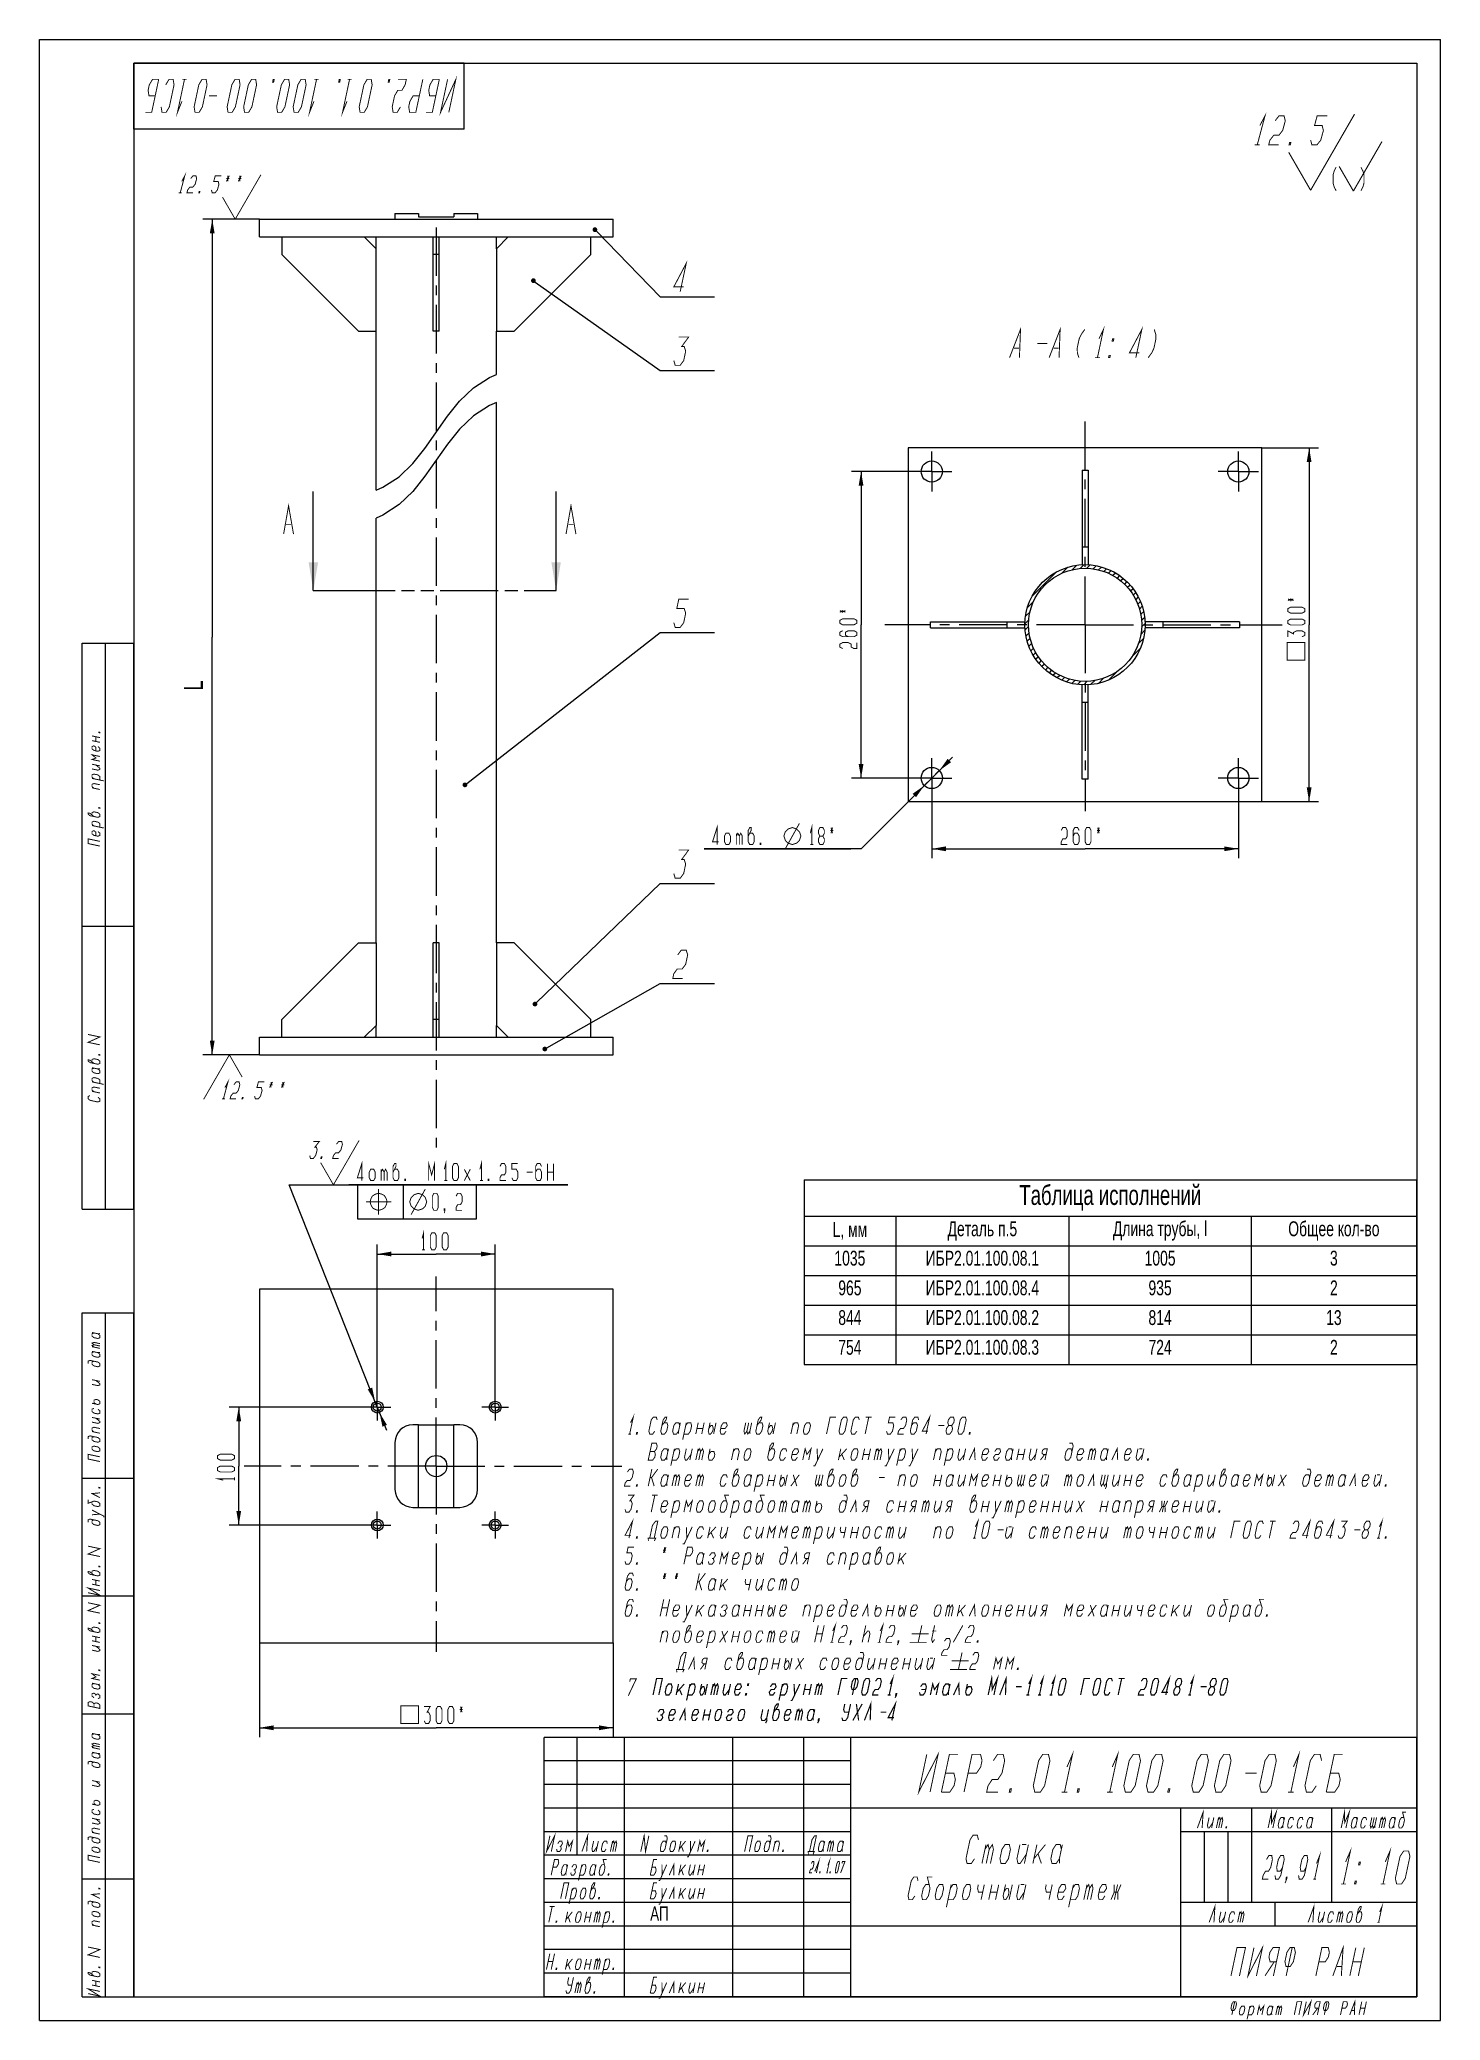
# Model space of a CAD drawing. Header units: millimetres. Extents: x 0 to 297, y 0 to 420.
import ezdxf

# ---------------------------------------------------------------- set-up
doc = ezdxf.new("R2010")
doc.units = ezdxf.units.MM
doc.header["$LTSCALE"] = 27.377778
doc.linetypes.add('CENTER', pattern=[0.6, 0.375, -0.075, 0.075, -0.075])
doc.linetypes.add('PHANTOM', pattern=[0.8, 0.45, -0.05, 0.1, -0.05, 0.1, -0.05])
doc.layers.get('0').update_dxf_attribs({"linetype": 'CONTINUOUS'})
for name, color, linetype in [('ALL_AXIS', 7, 'CONTINUOUS'), ('ALL_DIMENSIONS', 7, 'CONTINUOUS'), ('ALL_ROUND', 7, 'CONTINUOUS'), ('DEFAULT_1', 7, 'CENTER'), ('DEFAULT_3', 7, 'PHANTOM')]:
    doc.layers.add(name, color=color, linetype=linetype)
doc.styles.get("Standard").update_dxf_attribs({"font": 'txt', "width": 0.7})
doc.dimstyles.new('DIMSTYLE_1', dxfattribs={"dimtxt": 3.6, "dimasz": 3, "dimexe": 0.18, "dimexo": 0.0625, "dimgap": 0.09, "dimtad": 1, "dimdec": 4, "dimlfac": 4, "dimdsep": 46, "dimtxsty": 'Standard', "dimblk": '_FILLED', "dimblk1": '_FILLED', "dimblk2": '_FILLED', "dimcen": 0.09, "dimadec": 0, "dimazin": 0, "dimtp": 1.2, "dimtm": 1.2, "dimtfac": 1, "dimtdec": 4, "dimtofl": 0, "dimtmove": 0, "dimatfit": 3, "dimldrblk": '_FILLED', "dimfxl": 1, "dimtolj": 1, "dimarcsym": 0})
doc.dimstyles.new('DIMSTYLE_2', dxfattribs={"dimtxt": 3.6, "dimasz": 3, "dimexe": 0.18, "dimexo": 0.0625, "dimgap": 0.09, "dimtad": 1, "dimtih": 1, "dimtoh": 1, "dimdec": 4, "dimlfac": 4, "dimdsep": 46, "dimtxsty": 'Standard', "dimblk": '_FILLED', "dimblk1": '_FILLED', "dimblk2": '_FILLED', "dimcen": 0.09, "dimadec": 0, "dimazin": 0, "dimtp": 0.2, "dimtm": 0.2, "dimtfac": 1, "dimtdec": 4, "dimtofl": 0, "dimtmove": 0, "dimatfit": 3, "dimldrblk": '_FILLED', "dimfxl": 1, "dimtolj": 1, "dimarcsym": 0})
doc.dimstyles.new('DIMSTYLE_3', dxfattribs={"dimtxt": 3.6, "dimasz": 3, "dimexe": 0.18, "dimexo": 0.0625, "dimgap": 0.09, "dimtad": 1, "dimdec": 4, "dimlfac": 4, "dimdsep": 46, "dimtxsty": 'Standard', "dimblk": '_FILLED', "dimblk1": '_FILLED', "dimblk2": '_FILLED', "dimcen": 0.09, "dimadec": 0, "dimazin": 0, "dimtp": 0.5, "dimtm": 0.5, "dimtfac": 1, "dimtdec": 4, "dimtofl": 0, "dimtmove": 0, "dimatfit": 3, "dimldrblk": '_FILLED', "dimfxl": 1, "dimtolj": 1, "dimarcsym": 0})
doc.dimstyles.new('DIMSTYLE_4', dxfattribs={"dimtxt": 3.6, "dimasz": 3, "dimexe": 0.18, "dimexo": 0.0625, "dimgap": 0.09, "dimtad": 1, "dimtih": 1, "dimtoh": 1, "dimdec": 5, "dimlfac": 4, "dimdsep": 46, "dimtxsty": 'Standard', "dimblk": '_FILLED', "dimblk1": '_FILLED', "dimblk2": '_FILLED', "dimcen": 0.09, "dimadec": 0, "dimazin": 0, "dimtp": 0.2, "dimtm": 0.2, "dimtfac": 1, "dimtdec": 5, "dimtofl": 0, "dimtmove": 0, "dimatfit": 3, "dimldrblk": '_FILLED', "dimfxl": 1, "dimtolj": 1, "dimarcsym": 0})
doc.dimstyles.new('DIMSTYLE_5', dxfattribs={"dimtxt": 3.6, "dimasz": 3, "dimexe": 0.18, "dimexo": 0.0625, "dimgap": 0.09, "dimtad": 1, "dimdec": 5, "dimlfac": 4, "dimdsep": 46, "dimtxsty": 'Standard', "dimblk": '_FILLED', "dimblk1": '_FILLED', "dimblk2": '_FILLED', "dimcen": 0.09, "dimadec": 0, "dimazin": 0, "dimtp": 0.3, "dimtm": 0.3, "dimtfac": 1, "dimtdec": 5, "dimtofl": 0, "dimtmove": 0, "dimatfit": 3, "dimldrblk": '_FILLED', "dimfxl": 1, "dimtolj": 1, "dimarcsym": 0})

msp = doc.modelspace()

# ---------------------------------------------------------------- texts
at = {"width": 0.7}
msp.add_text('L', height=4, rotation=90, dxfattribs=at).set_placement((34.619103, 282.0250325))
msp.add_text('АП', height=3, dxfattribs=at).set_placement((129.4699957, 21.17059))

# ---------------------------------------------------------------- blocks, each defined once
blk = doc.blocks.new('_FILLED')
at = {"color": 0, "linetype": 'ByBlock'}
blk.add_solid([(0, 0), (-1, 0.17), (-1, -0.17)], dxfattribs=at)
blk = doc.blocks.new('*D1')
at = {"layer": 'ALL_DIMENSIONS', "color": 2, "linetype": 'Continuous'}
for p, q in [((46.6, 381.91), (34.6, 381.91)), ((36.6, 381.91), (36.6, 293.32)), ((36.6, 204.74), (36.6, 293.32)), ((46.6, 204.74), (34.6, 204.74))]:
    blk.add_line(p, q, dxfattribs=at)
at = {"layer": 'ALL_DIMENSIONS', "color": 2, "linetype": 'Continuous', "xscale": 3, "yscale": 3, "zscale": 3}
for p, rotation in [((36.6, 381.91), 90), ((36.6, 204.74), 270)]:
    blk.add_blockref('_FILLED', p, dxfattribs=dict(at, rotation=rotation))
blk = doc.blocks.new('STANDARD_BL0', base_point=(43.34, 200.02))
at = {"color": 2, "linetype": 'Continuous'}
for points, const_width in [([(40.23, 204.74), (37.51, 200.03)], 0.189), ([(42.94, 200.03), (40.23, 204.74)], 0.189), ([(37.51, 200.03), (34.78, 195.3)], 0.189), ([(39.29, 197.79), (39.93, 198.99), (38.97, 195.39)], 0.2), ([(41.19, 198.39), (41.66, 198.99), (42.29, 198.99), (42.45, 198.39), (42.13, 197.19), (41.65, 196.59), (41.02, 196.59), (40.54, 195.99), (40.38, 195.39), (41.64, 195.39)], 0.2), ([(45.58, 195.99), (45.74, 195.39), (46.37, 195.39), (46.84, 195.99), (47.17, 197.19), (47.01, 197.79), (46.07, 197.79), (46.39, 198.99), (47.65, 198.99)], 0.2), ([(49.38, 198.99), (48.74, 197.79)], 0.2), ([(48.75, 198.39), (49.38, 198.39)], 0.2), ([(49.07, 198.99), (49.06, 197.79)], 0.2), ([(51.9, 198.99), (51.26, 197.79)], 0.2), ([(51.27, 198.39), (51.9, 198.39)], 0.2), ([(51.59, 198.99), (51.58, 197.79)], 0.2), ([(38.65, 195.39), (39.28, 195.39)], 0.2), ([(43.06, 195.39), (42.9, 195.39), (42.98, 195.69), (43.14, 195.69), (43.06, 195.39)], 0.2)]:
    blk.add_lwpolyline(points, dxfattribs=dict(at, const_width=const_width))
blk = doc.blocks.new('STANDARD_BL1', base_point=(38.21, 386.62))
at = {"color": 2, "linetype": 'Continuous'}
for points, const_width in [([(30.15, 389.93), (30.78, 391.13), (29.82, 387.53)], 0.2), ([(32.04, 390.53), (32.51, 391.13), (33.14, 391.13), (33.3, 390.53), (32.98, 389.33), (32.5, 388.73), (31.87, 388.73), (31.4, 388.13), (31.24, 387.53), (32.5, 387.53)], 0.2), ([(36.44, 388.13), (36.59, 387.53), (37.22, 387.53), (37.7, 388.13), (38.02, 389.33), (37.86, 389.93), (36.92, 389.93), (37.24, 391.13), (38.5, 391.13)], 0.2), ([(40.23, 391.13), (39.6, 389.93)], 0.2), ([(39.6, 390.53), (40.23, 390.53)], 0.2), ([(39.92, 391.13), (39.91, 389.93)], 0.2), ([(42.75, 391.13), (42.12, 389.93)], 0.2), ([(42.12, 390.53), (42.75, 390.53)], 0.2), ([(42.44, 391.13), (42.43, 389.93)], 0.2), ([(44.19, 386.62), (46.92, 391.34)], 0.189), ([(29.5, 387.53), (30.13, 387.53)], 0.2), ([(33.91, 387.53), (33.76, 387.53), (33.84, 387.83), (33.99, 387.83), (33.91, 387.53)], 0.2), ([(38.76, 386.62), (41.47, 381.91)], 0.189), ([(41.47, 381.91), (44.19, 386.62)], 0.189)]:
    blk.add_lwpolyline(points, dxfattribs=dict(at, const_width=const_width))
blk = doc.blocks.new('*D4')
at = {"layer": 'ALL_DIMENSIONS', "color": 2, "linetype": 'Continuous'}
for p, q in [((189.17, 263.42), (193.58, 267.84)), ((190.76, 265.01), (189.17, 263.42)), ((189.17, 263.42), (174.17, 248.42)), ((187.57, 261.83), (189.17, 263.42)), ((174.17, 248.42), (140.89, 248.42)), ((140.89, 248.42), (171.97, 248.42))]:
    blk.add_line(p, q, dxfattribs=at)
at = {"layer": 'ALL_DIMENSIONS', "color": 2, "linetype": 'Continuous', "xscale": 3, "yscale": 3, "zscale": 3}
for p, rotation in [((190.76, 265.01), 225), ((187.57, 261.83), 45)]:
    blk.add_blockref('_FILLED', p, dxfattribs=dict(at, rotation=rotation))
blk = doc.blocks.new('*D5')
at = {"layer": 'ALL_DIMENSIONS', "color": 2, "linetype": 'Continuous'}
for p, q in [((259.17, 333.42), (271.17, 333.42)), ((269.17, 333.42), (269.17, 295.92)), ((269.17, 258.42), (269.17, 295.92)), ((259.17, 258.42), (271.17, 258.42))]:
    blk.add_line(p, q, dxfattribs=at)
at = {"layer": 'ALL_DIMENSIONS', "color": 2, "linetype": 'Continuous', "xscale": 3, "yscale": 3, "zscale": 3}
for p, rotation in [((269.17, 333.42), 90), ((269.17, 258.42), 270)]:
    blk.add_blockref('_FILLED', p, dxfattribs=dict(at, rotation=rotation))
blk = doc.blocks.new('*D6')
at = {"layer": 'ALL_DIMENSIONS', "color": 2, "linetype": 'Continuous'}
for p, q in [((46.6, 80.04), (46.6, 60.04)), ((121.6, 80.04), (121.6, 60.04)), ((46.6, 62.04), (84.1, 62.04)), ((121.6, 62.04), (84.1, 62.04))]:
    blk.add_line(p, q, dxfattribs=at)
at = {"layer": 'ALL_DIMENSIONS', "color": 2, "linetype": 'Continuous', "xscale": 3, "yscale": 3, "zscale": 3, "rotation": 180}
blk.add_blockref('_FILLED', (46.6, 62.04), dxfattribs=at)
at = {"layer": 'ALL_DIMENSIONS', "color": 2, "linetype": 'Continuous', "xscale": 3, "yscale": 3, "zscale": 3}
blk.add_blockref('_FILLED', (121.6, 62.04), dxfattribs=at)
blk = doc.blocks.new('*D7')
at = {"layer": 'ALL_DIMENSIONS', "color": 2, "linetype": 'Continuous'}
for p, q in [((189.17, 259.17), (189.17, 246.42)), ((254.17, 259.17), (254.17, 246.42)), ((189.17, 248.42), (221.67, 248.42)), ((254.17, 248.42), (221.67, 248.42))]:
    blk.add_line(p, q, dxfattribs=at)
at = {"layer": 'ALL_DIMENSIONS', "color": 2, "linetype": 'Continuous', "xscale": 3, "yscale": 3, "zscale": 3, "rotation": 180}
blk.add_blockref('_FILLED', (189.17, 248.42), dxfattribs=at)
at = {"layer": 'ALL_DIMENSIONS', "color": 2, "linetype": 'Continuous', "xscale": 3, "yscale": 3, "zscale": 3}
blk.add_blockref('_FILLED', (254.17, 248.42), dxfattribs=at)
blk = doc.blocks.new('*D8')
at = {"layer": 'ALL_DIMENSIONS', "color": 2, "linetype": 'Continuous'}
for p, q in [((184.92, 328.42), (172.17, 328.42)), ((174.17, 328.42), (174.17, 295.92)), ((174.17, 263.42), (174.17, 295.92)), ((184.92, 263.42), (172.17, 263.42))]:
    blk.add_line(p, q, dxfattribs=at)
at = {"layer": 'ALL_DIMENSIONS', "color": 2, "linetype": 'Continuous', "xscale": 3, "yscale": 3, "zscale": 3}
for p, rotation in [((174.17, 328.42), 90), ((174.17, 263.42), 270)]:
    blk.add_blockref('_FILLED', p, dxfattribs=dict(at, rotation=rotation))
blk = doc.blocks.new('*D9')
at = {"layer": 'ALL_DIMENSIONS', "color": 2, "linetype": 'Continuous'}
for p, q in [((71.6, 130.04), (52.92, 177.17)), ((52.92, 177.17), (112.01, 177.17)), ((112.01, 177.17), (65.57, 177.17)), ((71.14, 131.2), (71.6, 130.04)), ((72.06, 128.87), (71.6, 130.04)), ((71.6, 130.04), (73.53, 125.16))]:
    blk.add_line(p, q, dxfattribs=at)
at = {"layer": 'ALL_DIMENSIONS', "color": 2, "linetype": 'Continuous', "xscale": 3, "yscale": 3, "zscale": 3}
for p, rotation in [((71.14, 131.2), 291.6197713689), ((72.06, 128.87), 111.6197713689)]:
    blk.add_blockref('_FILLED', p, dxfattribs=dict(at, rotation=rotation))
blk = doc.blocks.new('STANDARD_BL2', base_point=(62.51, 181.88))
at = {"color": 2, "linetype": 'Continuous'}
for points, const_width in [([(58.07, 186.38), (59.33, 186.38), (58.38, 185.18), (58.69, 185.18), (58.85, 184.58), (58.53, 183.38), (58.05, 182.78), (57.42, 182.78), (57.27, 183.38)], 0.2), ([(62.95, 185.78), (63.42, 186.38), (64.05, 186.38), (64.21, 185.78), (63.89, 184.58), (63.41, 183.98), (62.78, 183.98), (62.31, 183.38), (62.15, 182.78), (63.41, 182.78)], 0.2), ([(65.02, 181.87), (67.75, 186.6)], 0.189), ([(59.78, 182.78), (59.63, 182.78), (59.71, 183.08), (59.86, 183.08), (59.78, 182.78)], 0.2), ([(59.59, 181.87), (62.3, 177.17)], 0.189), ([(62.3, 177.17), (65.02, 181.87)], 0.189)]:
    blk.add_lwpolyline(points, dxfattribs=dict(at, const_width=const_width))
blk = doc.blocks.new('*D11')
at = {"layer": 'ALL_DIMENSIONS', "color": 2, "linetype": 'Continuous'}
for p, q in [((71.6, 130.04), (40.22, 130.04)), ((42.22, 130.04), (42.22, 117.54)), ((42.22, 105.04), (42.22, 117.54)), ((71.6, 105.04), (40.22, 105.04))]:
    blk.add_line(p, q, dxfattribs=at)
at = {"layer": 'ALL_DIMENSIONS', "color": 2, "linetype": 'Continuous', "xscale": 3, "yscale": 3, "zscale": 3}
for p, rotation in [((42.22, 130.04), 90), ((42.22, 105.04), 270)]:
    blk.add_blockref('_FILLED', p, dxfattribs=dict(at, rotation=rotation))
blk = doc.blocks.new('*D12')
at = {"layer": 'ALL_DIMENSIONS', "color": 2, "linetype": 'Continuous'}
for p, q in [((71.6, 132.7), (71.6, 164.5)), ((96.6, 132.7), (96.6, 164.5)), ((71.6, 162.5), (84.1, 162.5)), ((96.6, 162.5), (84.1, 162.5))]:
    blk.add_line(p, q, dxfattribs=at)
at = {"layer": 'ALL_DIMENSIONS', "color": 2, "linetype": 'Continuous', "xscale": 3, "yscale": 3, "zscale": 3, "rotation": 180}
blk.add_blockref('_FILLED', (71.6, 162.5), dxfattribs=at)
at = {"layer": 'ALL_DIMENSIONS', "color": 2, "linetype": 'Continuous', "xscale": 3, "yscale": 3, "zscale": 3}
blk.add_blockref('_FILLED', (96.6, 162.5), dxfattribs=at)
blk = doc.blocks.new('UGOL_BL3', base_point=(271.12, 396.04))
at = {"color": 2, "linetype": 'Continuous'}
for points, const_width in [([(258.73, 401.78), (259.82, 403.83), (258.17, 397.67)], 0.2), ([(261.97, 402.8), (262.78, 403.83), (263.86, 403.83), (264.12, 402.8), (263.57, 400.75), (262.76, 399.72), (261.68, 399.72), (260.87, 398.7), (260.59, 397.67), (262.75, 397.67)], 0.2), ([(269.49, 398.7), (269.76, 397.67), (270.83, 397.67), (271.65, 398.7), (272.2, 400.75), (271.93, 401.78), (270.32, 401.78), (270.87, 403.83), (273.02, 403.83)], 0.2), ([(274.14, 396.11), (278.8, 404.19)], 0.239), ([(257.63, 397.67), (258.71, 397.67)], 0.2), ([(264.84, 396.11), (269.49, 388.06)], 0.239), ([(265.17, 397.67), (264.9, 397.67), (265.04, 398.18), (265.31, 398.18), (265.17, 397.67)], 0.2), ([(269.49, 388.06), (274.14, 396.11)], 0.239), ([(281.58, 393.12), (284.61, 398.37)], 0.239), ([(274.9, 392.95), (274.47, 392.11), (274.25, 391.28), (274.25, 389.61), (274.47, 388.78), (274.9, 387.95)], 0.2), ([(275.54, 393.12), (278.56, 387.89)], 0.239), ([(278.56, 387.89), (281.58, 393.12)], 0.239), ([(280.15, 392.95), (280.59, 392.11), (280.81, 391.28), (280.81, 389.61), (280.59, 388.78), (280.15, 387.95)], 0.2)]:
    blk.add_lwpolyline(points, dxfattribs=dict(at, const_width=const_width))
blk = doc.blocks.new('BALLOON2001_BL4', base_point=(130.6, 372.41))
at = {"color": 2, "linetype": 'Continuous'}
for p, q in [((118.09, 379.35), (131.6, 365.48)), ((131.6, 365.48), (143.12, 365.48))]:
    blk.add_line(p, q, dxfattribs=at)
at = {"color": 2, "linetype": 'Continuous', "const_width": 0.5}
blk.add_lwpolyline([(117.49, 379.7, 1), (117.99, 379.7, 1)], format="xyb", close=True, dxfattribs=at)
at = {"color": 2, "linetype": 'Continuous', "const_width": 0.2}
blk.add_lwpolyline([(135.82, 366.57), (137.1, 372.57), (134.46, 367.57), (136.56, 367.57)], dxfattribs=at)
blk = doc.blocks.new('BALLOON2001_BL5', base_point=(116.84, 281.83))
at = {"color": 2, "linetype": 'Continuous'}
for p, q in [((90.56, 262.29), (131.6, 294.28)), ((131.6, 294.28), (143.12, 294.28))]:
    blk.add_line(p, q, dxfattribs=at)
at = {"color": 2, "linetype": 'Continuous', "const_width": 0.2}
blk.add_lwpolyline([(134.46, 296.37), (134.77, 295.37), (135.82, 295.37), (136.56, 296.37), (136.98, 298.37), (136.67, 299.37), (135.1, 299.37), (135.52, 301.37), (137.62, 301.37)], dxfattribs=at)
at = {"color": 2, "linetype": 'Continuous', "const_width": 0.5}
blk.add_lwpolyline([(89.92, 261.98, 1), (90.42, 261.98, 1)], format="xyb", close=True, dxfattribs=at)
blk = doc.blocks.new('BALLOON2001_BL6', base_point=(124.11, 359.23))
at = {"color": 2, "linetype": 'Continuous'}
for p, q in [((105.1, 368.6), (131.6, 349.85)), ((131.6, 349.85), (143.12, 349.85))]:
    blk.add_line(p, q, dxfattribs=at)
at = {"color": 2, "linetype": 'Continuous', "const_width": 0.5}
blk.add_lwpolyline([(104.44, 368.89, 1), (104.94, 368.89, 1)], format="xyb", close=True, dxfattribs=at)
at = {"color": 2, "linetype": 'Continuous', "const_width": 0.2}
blk.add_lwpolyline([(135.52, 356.94), (137.62, 356.94), (136.15, 354.94), (136.67, 354.94), (136.98, 353.94), (136.56, 351.94), (135.82, 350.94), (134.77, 350.94), (134.46, 351.94)], dxfattribs=at)
blk = doc.blocks.new('BALLOON2001_BL7', base_point=(125.34, 216.58))
at = {"color": 2, "linetype": 'Continuous'}
for p, q in [((107.56, 206.22), (131.6, 219.85)), ((131.6, 219.85), (143.12, 219.85))]:
    blk.add_line(p, q, dxfattribs=at)
at = {"color": 2, "linetype": 'Continuous', "const_width": 0.2}
blk.add_lwpolyline([(135.31, 225.94), (136.05, 226.94), (137.1, 226.94), (137.41, 225.94), (136.98, 223.94), (136.25, 222.94), (135.2, 222.94), (134.46, 221.94), (134.25, 220.94), (136.35, 220.94)], dxfattribs=at)
at = {"color": 2, "linetype": 'Continuous', "const_width": 0.5}
blk.add_lwpolyline([(106.87, 205.97, 1), (107.37, 205.97, 1)], format="xyb", close=True, dxfattribs=at)
blk = doc.blocks.new('BALLOON2001_BL8', base_point=(124.26, 232.01))
at = {"color": 2, "linetype": 'Continuous'}
for p, q in [((105.39, 215.85), (131.6, 241.08)), ((131.6, 241.08), (143.12, 241.08))]:
    blk.add_line(p, q, dxfattribs=at)
at = {"color": 2, "linetype": 'Continuous', "const_width": 0.2}
blk.add_lwpolyline([(135.52, 248.17), (137.62, 248.17), (136.15, 246.17), (136.67, 246.17), (136.98, 245.17), (136.56, 243.17), (135.82, 242.17), (134.77, 242.17), (134.46, 243.17)], dxfattribs=at)
at = {"color": 2, "linetype": 'Continuous', "const_width": 0.5}
blk.add_lwpolyline([(104.78, 215.5, 1), (105.28, 215.5, 1)], format="xyb", close=True, dxfattribs=at)
blk = doc.blocks.new('*T19')
at = {"color": 0, "lineweight": -2}
for p, q in [((0, 0), (19.45, 0)), ((0, 0), (0, -7.7)), ((19.45, 0), (56.16, 0)), ((56.16, 0), (94.82, 0)), ((94.82, 0), (129.86, 0)), ((129.86, 0), (129.86, -7.7)), ((0, -7.7), (19.45, -7.7)), ((0, -7.7), (0, -14)), ((19.45, -7.7), (56.16, -7.7)), ((19.45, -7.7), (19.45, -14)), ((56.16, -7.7), (94.82, -7.7)), ((56.16, -7.7), (56.16, -14)), ((94.82, -7.7), (129.86, -7.7)), ((94.82, -7.7), (94.82, -14)), ((129.86, -7.7), (129.86, -14)), ((0, -14), (19.45, -14)), ((0, -14), (0, -20.3)), ((19.45, -14), (56.16, -14)), ((19.45, -14), (19.45, -20.3)), ((56.16, -14), (94.82, -14)), ((56.16, -14), (56.16, -20.3)), ((94.82, -14), (129.86, -14)), ((94.82, -14), (94.82, -20.3)), ((129.86, -14), (129.86, -20.3)), ((0, -20.3), (19.45, -20.3)), ((0, -20.3), (0, -26.6)), ((19.45, -20.3), (56.16, -20.3)), ((19.45, -20.3), (19.45, -26.6)), ((56.16, -20.3), (94.82, -20.3)), ((56.16, -20.3), (56.16, -26.6)), ((94.82, -20.3), (129.86, -20.3)), ((94.82, -20.3), (94.82, -26.6)), ((129.86, -20.3), (129.86, -26.6)), ((0, -26.6), (19.45, -26.6)), ((0, -26.6), (0, -32.9)), ((19.45, -26.6), (56.16, -26.6)), ((19.45, -26.6), (19.45, -32.9)), ((56.16, -26.6), (94.82, -26.6)), ((56.16, -26.6), (56.16, -32.9)), ((94.82, -26.6), (129.86, -26.6)), ((94.82, -26.6), (94.82, -32.9)), ((129.86, -26.6), (129.86, -32.9)), ((0, -32.9), (19.45, -32.9)), ((0, -32.9), (0, -39.2)), ((19.45, -32.9), (56.16, -32.9)), ((19.45, -32.9), (19.45, -39.2)), ((56.16, -32.9), (94.82, -32.9)), ((56.16, -32.9), (56.16, -39.2)), ((94.82, -32.9), (129.86, -32.9)), ((94.82, -32.9), (94.82, -39.2)), ((129.86, -32.9), (129.86, -39.2)), ((0, -39.2), (19.45, -39.2)), ((19.45, -39.2), (56.16, -39.2)), ((56.16, -39.2), (94.82, -39.2)), ((94.82, -39.2), (129.86, -39.2))]:
    blk.add_line(p, q, dxfattribs=at)
at = {"color": 0}
for s, insert, char_height, width, attachment_point in [('Таблица исполнений', (64.93, -3.85), 4.2, 127.7588, 5), ('L, мм', (9.72, -10.85), 3.15, 17.3487, 5), ('Деталь п.5', (37.81, -10.85), 3.15, 34.6151, 5), ('Длина трубы, l', (75.49, -10.85), 3.15, 36.5597, 5), ('Общее кол-во ', (112.34, -10.85), 3.15, 32.9353, 5), ('1035', (9.72, -15.05), 3.15, 17.3487, 2), ('ИБР2.01.100.08.1', (37.81, -15.05), 3.15, 34.6151, 2), ('1005', (75.49, -15.05), 3.15, 36.5597, 2), ('3', (112.34, -15.05), 3.15, 32.9353, 2), ('965', (9.72, -21.35), 3.15, 17.3487, 2), ('ИБР2.01.100.08.4', (37.81, -21.35), 3.15, 34.6151, 2), ('935', (75.49, -21.35), 3.15, 36.5597, 2), ('2', (112.34, -21.35), 3.15, 32.9353, 2), ('844', (9.72, -27.65), 3.15, 17.3487, 2), ('ИБР2.01.100.08.2', (37.81, -27.65), 3.15, 34.6151, 2), ('814', (75.49, -27.65), 3.15, 36.5597, 2), ('13', (112.34, -27.65), 3.15, 32.9353, 2), ('754', (9.72, -33.95), 3.15, 17.3487, 2), ('ИБР2.01.100.08.3', (37.81, -33.95), 3.15, 34.6151, 2), ('724', (75.49, -33.95), 3.15, 36.5597, 2), ('2', (112.34, -33.95), 3.15, 32.9353, 2)]:
    blk.add_mtext(s, dxfattribs=dict(at, insert=insert, char_height=char_height, width=width, attachment_point=attachment_point))

# ---------------------------------------------------------------- dimensions: what is measured, and where the dimension line sits
at = {"layer": 'ALL_DIMENSIONS', "color": 2, "linetype": 'Continuous'}
for base, p1, p2, dimstyle, picture, middle in [((36.5967492, 204.735223), (46.5967492, 381.9086536), (46.5967492, 204.735223), 'DIMSTYLE_1', '*D1', (35.6967492, 288.2819383)), ((42.2203389, 105.0363752), (71.5967492, 130.0363752), (71.5967492, 105.0363752), 'DIMSTYLE_5', '*D11', (41.3203389, 113.7563752))]:
    dim = msp.add_linear_dim(base=base, p1=p1, p2=p2, angle=270, dimstyle=dimstyle, dxfattribs=at)
    dim.commit()
    dim.dimension.update_dxf_attribs({"geometry": picture, "text_midpoint": middle, "dimtype": 160})
for base, p1, p2, angle, picture, middle in [((269.1650485, 258.4223301), (259.1650485, 333.4223301), (259.1650485, 258.4223301), 270, '*D5', (268.2650485, 288.4073301)), ((174.1650485, 328.4223301), (184.9150485, 263.4223301), (184.9150485, 328.4223301), 90, '*D8', (173.2650485, 298.4423301)), ((46.5967492, 62.0363752), (121.5967492, 80.0363752), (46.5967492, 80.0363752), 180, '*D6', (76.5817492, 62.9363752))]:
    dim = msp.add_linear_dim(base=base, p1=p1, p2=p2, angle=angle, text='<>*', dimstyle='DIMSTYLE_3', dxfattribs=at)
    dim.commit()
    dim.dimension.update_dxf_attribs({"geometry": picture, "text_midpoint": middle, "dimtype": 160})
for p1, p2, text, dimstyle, picture, middle in [((187.5740583, 261.8313398), (190.7560388, 265.0133204), '4îòâ. <>*', 'DIMSTYLE_2', '*D4', (142.6850485, 249.3223301)), ((71.1361785, 131.1984315), (72.0573198, 128.874319), '4îòâ. Ì<>õ1.25-6Í', 'DIMSTYLE_4', '*D9', (67.3713429, 178.0667358))]:
    dim = msp.add_diameter_dim_2p(p1=p1, p2=p2, text=text, dimstyle=dimstyle, dxfattribs=at)
    dim.commit()
    dim.dimension.update_dxf_attribs({"geometry": picture, "text_midpoint": middle, "dimtype": 163})
dim = msp.add_linear_dim(base=(254.1650485, 248.4223301), p1=(189.1650485, 259.1723301), p2=(254.1650485, 259.1723301), text='<>*', dimstyle='DIMSTYLE_3', dxfattribs=at)
dim.commit()
dim.dimension.update_dxf_attribs({"geometry": '*D7', "text_midpoint": (224.1850485, 249.3223301), "dimtype": 160})
dim = msp.add_linear_dim(base=(96.5967492, 162.5030419), p1=(71.5967492, 132.7029028), p2=(96.5967492, 132.7029028), dimstyle='DIMSTYLE_5', dxfattribs=at)
dim.commit()
dim.dimension.update_dxf_attribs({"geometry": '*D12', "text_midpoint": (80.3167492, 163.4030419), "dimtype": 160})

# ---------------------------------------------------------------- linework, layer by layer
at = {"color": 7, "linetype": 'Continuous'}
for p, q in [((0, 0), (0, 420)), ((0, 420), (297, 420)), ((297, 0), (297, 420)), ((90, 415), (20, 415)), ((20, 401), (20, 415)), ((20, 415), (20, 5)), ((20, 415), (292, 415)), ((90, 401), (90, 415)), ((292, 415), (292, 5)), ((90, 401), (20, 401)), ((80.3467492, 383.1586536), (80.3467492, 382.4086536)), ((80.3467492, 382.4086536), (87.8467492, 382.4086536)), ((87.8467492, 383.1586536), (87.8467492, 382.4086536)), ((46.5967492, 378.1586536), (46.5967492, 381.9086536)), ((46.5967492, 381.9086536), (121.5967492, 381.9086536)), ((46.5967492, 378.1586536), (121.5967492, 378.1586536)), ((51.3467492, 378.1586536), (51.3467492, 374.4086536)), ((68.8467492, 378.1586536), (71.3467492, 375.6586536)), ((83.4717492, 358.1586536), (83.4717492, 378.1586536)), ((84.7217492, 358.1586536), (84.7217492, 378.1586536)), ((96.8467492, 375.6586536), (99.3467492, 378.1586536)), ((116.8467492, 374.4086536), (116.8467492, 378.1586536)), ((121.5967492, 378.1586536), (121.5967492, 381.9086536)), ((51.3467492, 374.4086536), (67.5967492, 358.1586536)), ((71.3467492, 358.1586536), (71.3467492, 375.6586536)), ((84.7217492, 374.4086536), (83.4717492, 374.4086536)), ((96.8467492, 375.6586536), (96.8467492, 358.1586536)), ((100.5967492, 358.1586536), (116.8467492, 374.4086536)), ((67.5967492, 358.1586536), (71.3467492, 358.1586536)), ((84.7217492, 358.1586536), (83.4717492, 358.1586536)), ((96.8467492, 358.1586536), (100.5967492, 358.1586536)), ((95.3985268, 348.3780602), (96.8467492, 348.9771627)), ((89.0607036, 343.3288388), (91.9942492, 346.1401671)), ((91.9942492, 346.1401671), (95.3985268, 348.3780602)), ((86.488425, 340.1270831), (89.0607036, 343.3288388)), ((91.9942492, 340.2152342), (89.0607036, 337.4039058)), ((95.3985268, 342.4531272), (91.9942492, 340.2152342)), ((96.8467492, 343.0522297), (95.3985268, 342.4531272)), ((81.7050321, 333.3333225), (86.488425, 340.1270831)), ((89.0607036, 337.4039058), (86.488425, 334.2021501)), ((79.1327124, 330.131638), (81.7050321, 333.3333225)), ((86.488425, 334.2021501), (81.7050321, 327.4083895)), ((184.1650485, 333.4223301), (184.1650485, 258.4223301)), ((259.1650485, 333.4223301), (184.1650485, 333.4223301)), ((259.1650485, 258.4223301), (259.1650485, 333.4223301)), ((76.1992492, 327.3201671), (79.1327124, 330.131638)), ((221.0400485, 328.6723301), (221.0400485, 308.6723301)), ((221.0400485, 328.6723301), (222.2900485, 328.6723301)), ((222.2900485, 328.6723301), (222.2900485, 308.6723301)), ((71.3467492, 324.4825381), (72.7952185, 325.0818464)), ((72.7952185, 325.0818464), (76.1992492, 327.3201671)), ((79.1327124, 324.206705), (76.1992492, 321.3952342)), ((81.7050321, 327.4083895), (79.1327124, 324.206705)), ((76.1992492, 321.3952342), (72.7952185, 319.1569134)), ((58.0344555, 303.1586536), (58.0344555, 319.14804)), ((72.7952185, 319.1569134), (71.3467492, 318.5576051)), ((109.5133041, 303.1586536), (109.5133041, 319.14804)), ((221.0400485, 312.4223301), (222.2900485, 312.4223301)), ((188.9150485, 295.2973301), (188.9150485, 296.5473301)), ((188.9150485, 296.5473301), (208.9150485, 296.5473301)), ((188.9150485, 295.2973301), (208.9150485, 295.2973301)), ((205.1650485, 295.2973301), (205.1650485, 296.5473301)), ((254.4150485, 296.5473301), (234.4150485, 296.5473301)), ((254.4150485, 295.2973301), (234.4150485, 295.2973301)), ((238.1650485, 296.5473301), (238.1650485, 295.2973301)), ((254.4150485, 296.5473301), (254.4150485, 295.2973301)), ((9, 172), (9, 292)), ((9, 292), (20, 292)), ((14, 172), (14, 292)), ((20, 172), (20, 292)), ((221.0400485, 263.1723301), (221.0400485, 283.1723301)), ((222.2900485, 263.1723301), (222.2900485, 283.1723301)), ((222.2900485, 279.4223301), (221.0400485, 279.4223301)), ((222.2900485, 263.1723301), (221.0400485, 263.1723301)), ((184.1650485, 258.4223301), (259.1650485, 258.4223301)), ((9, 232), (20, 232)), ((51.3467492, 212.235223), (67.5967492, 228.485223)), ((67.5967492, 228.485223), (71.3467492, 228.485223)), ((71.3467492, 228.485223), (71.3467492, 210.985223)), ((84.7217492, 228.485223), (83.4717492, 228.485223)), ((83.4717492, 208.485223), (83.4717492, 228.485223)), ((84.7217492, 208.485223), (84.7217492, 228.485223)), ((100.5967492, 228.485223), (96.8467492, 228.485223)), ((96.8467492, 228.485223), (96.8467492, 210.985223)), ((116.8467492, 212.235223), (100.5967492, 228.485223)), ((51.3467492, 208.485223), (51.3467492, 212.235223)), ((68.8467492, 208.485223), (71.3467492, 210.985223)), ((84.7217492, 212.235223), (83.4717492, 212.235223)), ((99.3467492, 208.485223), (96.8467492, 210.985223)), ((116.8467492, 208.485223), (116.8467492, 212.235223)), ((46.5967492, 208.485223), (121.5967492, 208.485223)), ((46.5967492, 204.735223), (46.5967492, 208.485223)), ((121.5967492, 204.735223), (121.5967492, 208.485223)), ((46.5967492, 204.735223), (121.5967492, 204.735223)), ((9, 172), (20, 172)), ((46.5967492, 155.0363752), (46.5967492, 80.0363752)), ((121.5967492, 155.0363752), (46.5967492, 155.0363752)), ((121.5967492, 80.0363752), (121.5967492, 155.0363752)), ((9, 5), (9, 150)), ((9, 150), (20, 150)), ((14, 5), (14, 150)), ((20, 5), (20, 150)), ((80.3467492, 108.7863752), (80.3467492, 126.2863752)), ((80.3467492, 126.2863752), (87.8467492, 126.2863752)), ((87.8467492, 108.7863752), (87.8467492, 126.2863752)), ((9, 115), (20, 115)), ((80.3467492, 108.7863752), (87.8467492, 108.7863752)), ((9, 90), (20, 90)), ((46.5967492, 80.0363752), (121.5967492, 80.0363752)), ((9, 65), (20, 65)), ((292, 60), (107, 60)), ((107, 5), (107, 60)), ((114, 35), (114, 60)), ((124, 5), (124, 60)), ((147, 5), (147, 60)), ((162, 5), (162, 60)), ((172, 5), (172, 60)), ((292, 5), (292, 60)), ((172, 55), (107, 55)), ((172, 50), (107, 50)), ((292, 45), (107, 45)), ((242, 5), (242, 45)), ((257, 25), (257, 45)), ((274, 25), (274, 45)), ((172, 40), (107, 40)), ((292, 40), (242, 40)), ((247, 25), (247, 40)), ((252, 25), (252, 40)), ((172, 35), (107, 35)), ((9, 30), (20, 30)), ((172, 30), (107, 30)), ((172, 25), (107, 25)), ((292, 25), (242, 25)), ((262, 20), (262, 25)), ((292, 20), (107, 20)), ((172, 15), (107, 15)), ((172, 10), (107, 10)), ((9, 5), (20, 5)), ((20, 5), (292, 5)), ((292, 5), (107, 5)), ((0, 0), (297, 0))]:
    msp.add_line(p, q, dxfattribs=at)
at = {"color": 5, "linetype": 'Continuous'}
for p, q in [((58.0344555, 319.14804), (58.0344555, 324.14804)), ((109.5133041, 319.14804), (109.5133041, 324.14804))]:
    msp.add_line(p, q, dxfattribs=at)
at = {"color": 2, "linetype": 'Continuous'}
for p, q in [((215.604649, 307.1172933), (210.4700854, 301.9827296)), ((218.0214273, 308.119858), (216.7604236, 306.8588543)), ((219.8398276, 308.5240447), (218.9138939, 307.598111)), ((221.3865385, 308.6565421), (220.5914681, 307.8614716)), ((222.7547668, 308.6105568), (222.0450016, 307.9007916)), ((223.9966973, 308.4382737), (223.3472324, 307.7888088)), ((225.140919, 308.1682819), (224.5361295, 307.5634924)), ((226.2063079, 307.8194572), (225.6330776, 307.246227)), ((227.2058737, 307.4048094), (226.6335143, 306.83245)), ((228.1162909, 306.9010131), (227.5653593, 306.3500815)), ((228.974091, 306.3445996), (228.4369746, 305.8074832)), ((229.7833614, 305.7396565), (229.2530627, 305.2093578)), ((230.5298047, 305.0718862), (229.999506, 304.5415875)), ((231.2134185, 304.3412864), (230.6831198, 303.8109877)), ((231.851062, 303.5647164), (231.3139456, 303.0275999)), ((232.4376431, 302.7370839), (231.889887, 302.1893278)), ((209.9892677, 298.6734848), (209.0628953, 297.7471125)), ((210.7285243, 300.826955), (209.4675206, 299.5659513)), ((232.9446149, 301.8298421), (232.3936832, 301.2789105)), ((233.3955196, 300.8665333), (232.8222893, 300.293303)), ((233.7834079, 299.840208), (233.1786184, 299.2354185)), ((234.0984999, 298.7410865), (233.4491835, 298.0917701)), ((209.7263016, 296.9963052), (208.9309389, 296.2009425)), ((209.6867117, 295.5425017), (208.9771791, 294.8329691)), ((209.7982658, 294.2398423), (209.1489494, 293.5905259)), ((234.3480729, 294.7480188), (233.4688567, 293.8688026)), ((234.3036994, 297.5320724), (233.6126517, 296.8410247)), ((234.3984905, 296.2126499), (233.6382469, 295.4524064)), ((210.0238863, 293.0512491), (209.4190967, 292.4464596)), ((210.3411517, 291.954301), (209.7679214, 291.3810707)), ((210.7549286, 290.9538644), (210.1825692, 290.381505)), ((211.2372971, 290.0220193), (210.6863655, 289.4710877)), ((233.3876986, 290.9592174), (231.480402, 289.0519207)), ((234.0937252, 293.0794575), (232.9980777, 291.98381)), ((211.7798954, 289.1504041), (211.242779, 288.6132876)), ((212.3780208, 288.3343159), (211.8477221, 287.8040172)), ((213.0457911, 287.5878726), (212.5154924, 287.0575739)), ((213.7763909, 286.9042588), (213.2460922, 286.3739601)), ((214.5597787, 286.2734331), (214.0226623, 285.7363166)), ((215.3980509, 285.6974917), (214.8502947, 285.1497355)), ((228.5354579, 286.1069767), (226.6281612, 284.19968)), ((216.3084682, 285.1936954), (215.7575365, 284.6427638)), ((217.2940756, 284.7650893), (216.7208454, 284.1918591)), ((218.3519601, 284.4087603), (217.7471706, 283.8039707)), ((219.4957627, 284.1383493), (218.8462978, 283.4888844)), ((220.7460526, 283.9744256), (220.055684, 283.284057)), ((222.1347996, 283.9489591), (221.3746335, 283.188793)), ((223.7188433, 284.1187892), (222.8389284, 283.2388743)), ((225.6035687, 284.589301), (224.5079212, 283.4936535))]:
    msp.add_line(p, q, dxfattribs=at)
for points, const_width in [([(25.2499989, 411.5781858), (23.7621039, 404.5781858), (22.4496039, 404.5781858)], 0.2), ([(25.2499989, 411.5781858), (23.9374989, 411.5781858), (23.2520139, 410.4115191), (23.0040365, 409.2448524), (23.1935514, 408.0781858), (24.5060514, 408.0781858)], 0.2), ([(25.760089, 405.7448524), (25.9496039, 404.5781858), (26.8246039, 404.5781858), (27.510089, 405.7448524), (28.5020139, 410.4115191), (28.3125065, 411.5781858), (27.4375065, 411.5781858), (26.7520139, 410.4115191)], 0.2), ([(30.1643164, 406.9115191), (29.2308615, 404.5781858), (30.7187565, 411.5781858)], 0.2), ([(31.1562565, 411.5781858), (30.2812565, 411.5781858)], 0.2), ([(35.3125065, 411.5781858), (35.5020139, 410.4115191), (34.510089, 405.7448524), (33.8246115, 404.5781858), (32.9496115, 404.5781858), (32.760089, 405.7448524), (33.7520139, 410.4115191), (34.4375065, 411.5781858), (35.3125065, 411.5781858)], 0.2), ([(42.3125065, 411.5781858), (42.5020139, 410.4115191), (41.510089, 405.7448524), (40.8246115, 404.5781858), (39.9496115, 404.5781858), (39.760089, 405.7448524), (40.7520139, 410.4115191), (41.4375065, 411.5781858), (42.3125065, 411.5781858)], 0.2), ([(45.8125065, 411.5781858), (46.0020139, 410.4115191), (45.010089, 405.7448524), (44.3246115, 404.5781858), (43.4496115, 404.5781858), (43.260089, 405.7448524), (44.2520139, 410.4115191), (44.9375065, 411.5781858), (45.8125065, 411.5781858)], 0.2), ([(49.5312565, 411.5781858), (49.7500065, 411.5781858), (49.6260026, 410.9948524), (49.4072526, 410.9948524), (49.5312565, 411.5781858)], 0.2), ([(52.8125065, 411.5781858), (53.0020139, 410.4115191), (52.010089, 405.7448524), (51.3246115, 404.5781858), (50.4496115, 404.5781858), (50.260089, 405.7448524), (51.2520139, 410.4115191), (51.9375065, 411.5781858), (52.8125065, 411.5781858)], 0.2), ([(56.3125065, 411.5781858), (56.5020139, 410.4115191), (55.510089, 405.7448524), (54.8246115, 404.5781858), (53.9496115, 404.5781858), (53.760089, 405.7448524), (54.7520139, 410.4115191), (55.4375065, 411.5781858), (56.3125065, 411.5781858)], 0.2), ([(58.1643164, 406.9115191), (57.2308615, 404.5781858), (58.7187565, 411.5781858)], 0.2), ([(59.1562565, 411.5781858), (58.2812565, 411.5781858)], 0.2), ([(63.5312565, 411.5781858), (63.7500065, 411.5781858), (63.6260026, 410.9948524), (63.4072526, 410.9948524), (63.5312565, 411.5781858)], 0.2), ([(65.1643164, 406.9115191), (64.2308615, 404.5781858), (65.7187565, 411.5781858)], 0.2), ([(66.1562565, 411.5781858), (65.2812565, 411.5781858)], 0.2), ([(70.3125065, 411.5781858), (70.5020139, 410.4115191), (69.510089, 405.7448524), (68.8246115, 404.5781858), (67.9496115, 404.5781858), (67.760089, 405.7448524), (68.7520139, 410.4115191), (69.4375065, 411.5781858), (70.3125065, 411.5781858)], 0.2), ([(74.0312565, 411.5781858), (74.2500065, 411.5781858), (74.1260026, 410.9948524), (73.9072526, 410.9948524), (74.0312565, 411.5781858)], 0.2), ([(76.510089, 405.7448524), (75.8246115, 404.5781858), (74.9496115, 404.5781858), (74.760089, 405.7448524), (75.256059, 408.0781858), (75.9415365, 409.2448524), (76.8165365, 409.2448524), (77.5020139, 410.4115191), (77.7500065, 411.5781858), (76.0000065, 411.5781858)], 0.2), ([(81.2500065, 411.5781858), (79.7621115, 404.5781858), (78.4496115, 404.5781858), (78.260089, 405.7448524), (78.5080664, 406.9115191), (79.193559, 408.0781858), (80.506059, 408.0781858)], 0.2), ([(84.7500065, 411.5781858), (83.2621115, 404.5781858), (81.9496115, 404.5781858)], 0.2), ([(84.7500065, 411.5781858), (83.4375065, 411.5781858), (82.7520139, 410.4115191), (82.5040365, 409.2448524), (82.693559, 408.0781858), (84.006059, 408.0781858)], 0.2), ([(86.7621115, 404.5781858), (88.2500065, 411.5781858), (85.0121115, 404.5781858), (86.5000065, 411.5781858)], 0.2), ([(37.631059, 408.0781858), (35.881059, 408.0781858)], 0.2), ([(205.6505035, 352.5587066), (207.9758464, 358.5586849), (207.7505035, 352.5587066)], 0.2), ([(214.0505035, 352.5587066), (216.3758464, 358.5586849), (216.1505035, 352.5587066)], 0.2), ([(221.6258464, 358.5586849), (220.8882943, 357.5586936), (220.4132422, 356.5587023), (219.9881076, 354.5586892), (220.0380556, 353.5586979), (220.3505035, 352.5587066)], 0.2), ([(224.6132422, 356.5587023), (225.5633464, 358.5586849), (224.2880035, 352.5587066)], 0.2), ([(232.4255035, 352.5587066), (233.7008464, 358.5586849), (231.0630556, 353.5586979), (233.1630556, 353.5586979)], 0.2), ([(236.3258464, 358.5586849), (236.6382943, 357.5586936), (236.6882422, 356.5587023), (236.2631076, 354.5586892), (235.7880556, 353.5586979), (235.0505035, 352.5587066)], 0.2), ([(206.6006076, 354.5586892), (207.6506076, 354.5586892)], 0.2), ([(211.5381901, 355.5587109), (213.6381901, 355.5587109)], 0.2), ([(215.0006076, 354.5586892), (216.0506076, 354.5586892)], 0.2), ([(226.9130035, 352.5587066), (226.6505035, 352.5587066), (226.7567795, 353.0587023), (227.0192795, 353.0587023), (226.9130035, 352.5587066)], 0.2), ([(227.6569661, 356.0587066), (227.3944661, 356.0587066), (227.5007422, 356.5587023), (227.7632422, 356.5587023), (227.6569661, 356.0587066)], 0.2), ([(223.7630035, 352.5587066), (224.8130035, 352.5587066)], 0.2), ([(12.7779221, 273.1249913), (12.7779221, 273), (12.5695931, 273.0442969), (12.5695931, 273.1692882), (12.7779221, 273.1249913)], 0.2), ([(11.1112598, 272.3542622), (12.7779221, 272.0000087)], 0.2), ([(12.7779221, 270.999987), (11.1112598, 271.3542708)], 0.2), ([(11.9445909, 269.1771311), (11.9445909, 269.9271398), (11.5279253, 270.2656858), (11.1112598, 270.1042665), (11.1112598, 269.6042708), (11.5279253, 269.2656944), (12.3612565, 269.0885677), (12.7779221, 269.249987), (12.7779221, 269.750013), (12.3612565, 270.088559)], 0.2), ([(11.9445909, 271.1771441), (11.9445909, 272.1771354)], 0.2), ([(12.7779221, 266.9999913), (11.1112598, 267.3542752), (11.9445909, 267.6771441), (11.1112598, 268.3542665), (12.7779221, 268.000013)], 0.2), ([(11.1112598, 266.3542535), (12.7779221, 266)], 0.2), ([(11.1112598, 265.3542622), (12.3612565, 265.088572), (12.7779221, 265.2499913), (12.7779221, 265.5000043), (11.9445909, 266.1771267)], 0.2), ([(12.7779221, 262.9999957), (12.7779221, 263.7500043), (12.3612565, 264.0885503), (11.5279253, 264.2657075), (11.1112598, 264.1042578), (11.1112598, 263.6042622), (11.5279253, 263.2656858)], 0.2), ([(13.6112609, 262.8228689), (11.1112598, 263.3542491)], 0.2), ([(11.5279253, 261.2657031), (11.1112598, 261.6042491), (11.1112598, 262.1042752), (11.5279253, 262.2656944), (12.7779221, 262.0000043)], 0.2), ([(12.7779221, 261.000013), (11.1112598, 261.3542665)], 0.2), ([(11.5279253, 255.2656944), (10.6945942, 255.9428168), (10.2779286, 256.0313802), (10.2779286, 255.7813976), (10.6945942, 255.4428212), (12.3612565, 255.0885677), (12.7779221, 255.249987), (12.7779221, 255.750013), (12.3612565, 256.088559), (11.5279253, 256.2656858), (11.1112598, 256.1042665), (11.1112598, 255.6042708)], 0.2), ([(12.7779221, 257.1250087), (12.7779221, 256.999987), (12.5695931, 257.0442839), (12.5695931, 257.1692752), (12.7779221, 257.1250087)], 0.2), ([(12.7779221, 253.0000065), (12.7779221, 253.75), (12.3612565, 254.0885612), (11.5279253, 254.2657031), (11.1112598, 254.1042535), (11.1112598, 253.6042578), (11.5279253, 253.2656966)], 0.2), ([(13.6112609, 252.8228646), (11.1112598, 253.35426)], 0.2), ([(11.9445909, 251.1771354), (11.9445909, 251.9271289), (11.5279253, 252.2656901), (11.1112598, 252.1042556), (11.1112598, 251.60426), (11.5279253, 251.2656988), (12.3612565, 251.088572), (12.7779221, 251.2500065), (12.7779221, 251.7500022), (12.3612565, 252.0885634)], 0.2), ([(12.7779221, 248.9999957), (10.2779286, 249.5313911), (10.2779286, 250.5313976), (12.7779221, 250.0000022)], 0.2), ([(12.7779221, 206.8541623), (10.2779286, 207.3855577), (12.7779221, 208.5208398), (10.2779286, 209.0522201)], 0.2), ([(11.5279253, 202.9115278), (10.6945942, 203.5886654), (10.2779286, 203.6772287), (10.2779286, 203.4272309), (10.6945942, 203.0886545), (12.3612565, 202.734401), (12.7779221, 202.8958355), (12.7779221, 203.3958312), (12.3612565, 203.7343924), (11.5279253, 203.9115343), (11.1112598, 203.7500998), (11.1112598, 203.250089)], 0.2), ([(11.1112598, 202.0000998), (12.3612565, 201.7343945), (12.7779221, 201.7708377)], 0.2), ([(11.5279253, 201.9115365), (11.1112598, 201.7500868), (11.1112598, 201.2500911), (11.5279253, 200.9115299), (12.3612565, 200.7344032), (12.7779221, 200.8958377), (12.7779221, 201.3958333), (12.3612565, 201.7343945)], 0.2), ([(12.7779221, 204.7708268), (12.7779221, 204.6458355), (12.5695931, 204.6901172), (12.5695931, 204.8151085), (12.7779221, 204.7708268)], 0.2), ([(12.7779221, 198.6458268), (12.7779221, 199.3958355), (12.3612565, 199.7343967), (11.5279253, 199.9115234), (11.1112598, 199.750089), (11.1112598, 199.2500933), (11.5279253, 198.9115321)], 0.2), ([(13.6112609, 198.4687001), (11.1112598, 199.0000955)], 0.2), ([(11.5279253, 196.9115343), (11.1112598, 197.2500955), (11.1112598, 197.7500911), (11.5279253, 197.9115256), (12.7779221, 197.6458355)], 0.2), ([(10.6945942, 196.0886545), (10.2779286, 195.9272201), (10.2779286, 195.4272244), (10.6945942, 195.0886632), (12.3612565, 194.7343945), (12.7779221, 194.895829), (12.7779221, 195.3958398), (12.3612565, 195.734401)], 0.2), ([(12.7779221, 196.645829), (11.1112598, 197.0000977)], 0.2), ([(11.5279253, 143.2656944), (11.1112598, 143.6042556), (11.5279253, 143.7656901), (12.7779221, 143.5)], 0.2), ([(11.5279253, 142.7656988), (11.1112598, 143.10426), (11.5279253, 143.2656944), (12.7779221, 143.0000043)], 0.2), ([(11.1112598, 145.8542665), (12.3612565, 145.5885612), (12.7779221, 145.6250043)], 0.2), ([(11.5279253, 145.7657031), (11.1112598, 145.6042535), (11.1112598, 145.1042578), (11.5279253, 144.7656966), (12.3612565, 144.5885699), (12.7779221, 144.7500043), (12.7779221, 145.25), (12.3612565, 145.5885612)], 0.2), ([(12.7779221, 142.4999935), (11.1112598, 142.8542622)], 0.2), ([(11.5279253, 139.7656944), (11.1112598, 139.60426), (11.1112598, 139.1042643), (11.5279253, 138.7657031), (12.3612565, 138.5885612), (12.7779221, 138.7499957), (12.7779221, 139.2500065), (12.3612565, 139.5885677), (10.6945942, 139.9428212), (10.2779286, 139.7813867), (10.2779286, 139.2813911)], 0.2), ([(11.1112598, 141.8542556), (12.3612565, 141.5885655), (12.7779221, 141.6249935)], 0.2), ([(11.5279253, 141.7656923), (11.1112598, 141.6042578), (11.1112598, 141.1042622), (11.5279253, 140.765701), (12.3612565, 140.588559), (12.7779221, 140.7499935), (12.7779221, 141.2500043), (12.3612565, 141.5885655)], 0.2), ([(11.1112598, 135.8542622), (12.7779221, 135.4999935)], 0.2), ([(11.1112598, 134.8542556), (12.3612565, 134.5885655), (12.7779221, 134.75), (12.7779221, 134.9999978), (11.9445909, 135.6771354)], 0.2), ([(11.1112598, 130.85426), (12.3612565, 130.5885699), (12.7779221, 130.7500043), (12.7779221, 131.25), (12.3612565, 131.5885612), (11.9445909, 131.6771246), (11.5279253, 131.5156901), (11.5279253, 131.0156944), (11.9445909, 130.6771332)], 0.2), ([(11.5279253, 129.7656901), (11.1112598, 129.6042556), (11.1112598, 129.10426), (11.5279253, 128.7656988), (12.3612565, 128.588572), (12.7779221, 128.7500065), (12.7779221, 129.2500022), (12.3612565, 129.5885634)], 0.2), ([(11.1112598, 127.8542556), (12.7779221, 127.5000022)], 0.2), ([(11.1112598, 126.8542643), (12.3612565, 126.5885666), (12.7779221, 126.7500011), (12.7779221, 126.9999989), (11.9445909, 127.6771289)], 0.2), ([(125.3025043, 126.7274121), (125.8725608, 127.9274154), (125.1073611, 124.3274132)], 0.2), ([(130.9425326, 127.3274099), (130.7550608, 127.9274154), (130.1250608, 127.9274154), (129.6825326, 127.3274099), (129.1723893, 124.927411), (129.3598611, 124.3274132), (129.9898611, 124.3274132), (130.4323893, 124.927411)], 0.2), ([(131.9474609, 126.1274143), (132.8325326, 127.3274099), (132.9600608, 127.9274154), (132.6450608, 127.9274154), (132.2025326, 127.3274099), (131.6923893, 124.927411), (131.8798611, 124.3274132), (132.5098611, 124.3274132), (132.9523893, 124.927411), (133.2074609, 126.1274143), (133.0200043, 126.7274121), (132.3900043, 126.7274121)], 0.2), ([(135.7274609, 126.1274143), (135.5400043, 126.7274121), (134.9100043, 126.7274121), (134.4674609, 126.1274143), (134.2123893, 124.927411), (134.3998611, 124.3274132), (135.0298611, 124.3274132), (135.4723893, 124.927411)], 0.2), ([(135.8550043, 126.7274121), (135.4723893, 124.927411), (135.5023611, 124.3274132)], 0.2), ([(136.3497895, 123.1274099), (137.1150043, 126.7274121)], 0.2), ([(136.6048611, 124.3274132), (137.5498611, 124.3274132), (137.9923893, 124.927411), (138.2474609, 126.1274143), (138.0600043, 126.7274121), (137.4300043, 126.7274121), (136.9874609, 126.1274143)], 0.2), ([(139.1248611, 124.3274132), (139.6350043, 126.7274121)], 0.2), ([(140.8950043, 126.7274121), (140.3848611, 124.3274132)], 0.2), ([(142.1550043, 126.7274121), (141.7723893, 124.927411), (141.9598611, 124.3274132), (142.2748611, 124.3274132), (142.7173893, 124.927411), (142.8449327, 125.5274089), (142.6574609, 126.1274143), (142.3424609, 126.1274143), (141.8999327, 125.5274089)], 0.2), ([(143.4150043, 126.7274121), (142.9048611, 124.3274132)], 0.2), ([(144.4199327, 125.5274089), (145.3649327, 125.5274089), (145.8074609, 126.1274143), (145.6200043, 126.7274121), (144.9900043, 126.7274121), (144.5474609, 126.1274143), (144.2923893, 124.927411), (144.4798611, 124.3274132), (145.1098611, 124.3274132), (145.5523893, 124.927411)], 0.2), ([(149.7150043, 126.7274121), (149.3323893, 124.927411), (149.5198611, 124.3274132), (149.9623893, 124.927411), (150.1498611, 124.3274132), (150.5923893, 124.927411), (150.9750043, 126.7274121)], 0.2), ([(150.3450043, 126.7274121), (149.9623893, 124.927411)], 0.2), ([(152.1074609, 126.1274143), (152.9925326, 127.3274099), (153.1200608, 127.9274154), (152.8050608, 127.9274154), (152.3625326, 127.3274099), (151.8523893, 124.927411), (152.0398611, 124.3274132), (152.6698611, 124.3274132), (153.1123893, 124.927411), (153.3674609, 126.1274143), (153.1800043, 126.7274121), (152.5500043, 126.7274121)], 0.2), ([(154.7550043, 126.7274121), (154.3723893, 124.927411), (154.5598611, 124.3274132), (154.8748611, 124.3274132), (155.3174045, 124.927411), (155.4449175, 125.5274089), (155.2574609, 126.1274143), (154.9424609, 126.1274143), (154.4999175, 125.5274089)], 0.2), ([(156.0150043, 126.7274121), (155.5048611, 124.3274132)], 0.2), ([(159.2848611, 124.3274132), (159.7950043, 126.7274121)], 0.2), ([(159.6674609, 126.1274143), (160.1100043, 126.7274121), (160.7400043, 126.7274121), (160.9274609, 126.1274143), (160.5448611, 124.3274132)], 0.2), ([(161.9324045, 124.927411), (162.1198611, 124.3274132), (162.7498611, 124.3274132), (163.1924045, 124.927411), (163.4474609, 126.1274143), (163.2600043, 126.7274121), (162.6300043, 126.7274121), (162.1874609, 126.1274143), (161.9324045, 124.927411)], 0.2), ([(166.8448611, 124.3274132), (167.6100608, 127.9274154), (168.8700608, 127.9274154)], 0.2), ([(169.6798611, 124.3274132), (169.4924045, 124.927411), (170.0025174, 127.3274099), (170.4450608, 127.9274154), (171.0750608, 127.9274154), (171.2625174, 127.3274099), (170.7524045, 124.927411), (170.3098611, 124.3274132), (169.6798611, 124.3274132)], 0.2), ([(173.7825174, 127.3274099), (173.5950608, 127.9274154), (172.9650608, 127.9274154), (172.5225174, 127.3274099), (172.0124045, 124.927411), (172.1998611, 124.3274132), (172.8298611, 124.3274132), (173.2724045, 124.927411)], 0.2), ([(175.8000608, 127.9274154), (175.0348611, 124.3274132)], 0.2), ([(175.1700608, 127.9274154), (176.4300608, 127.9274154)], 0.2), ([(179.5724045, 124.927411), (179.7598611, 124.3274132), (180.3898611, 124.3274132), (180.8324045, 124.927411), (181.0874609, 126.1274143), (180.9000043, 126.7274121), (179.9550043, 126.7274121), (180.2100608, 127.9274154), (181.4700608, 127.9274154)], 0.2), ([(182.6025174, 127.3274099), (183.0450608, 127.9274154), (183.6750608, 127.9274154), (183.8625174, 127.3274099), (183.6074609, 126.1274143), (183.1649175, 125.5274089), (182.5349175, 125.5274089), (182.0924045, 124.927411), (181.9648611, 124.3274132), (183.2248611, 124.3274132)], 0.2), ([(186.3825174, 127.3274099), (186.1950608, 127.9274154), (185.5650608, 127.9274154), (185.1225174, 127.3274099), (184.6124045, 124.927411), (184.7998611, 124.3274132), (185.4298611, 124.3274132), (185.8724045, 124.927411), (186.1274609, 126.1274143), (185.9400043, 126.7274121), (185.3100043, 126.7274121), (184.8674609, 126.1274143)], 0.2), ([(187.9498611, 124.3274132), (188.7150608, 127.9274154), (187.1324045, 124.927411), (188.3924045, 124.927411)], 0.2), ([(190.5374609, 126.1274143), (191.7974609, 126.1274143)], 0.2), ([(192.3598611, 124.3274132), (192.9898611, 124.3274132), (193.4324045, 124.927411), (193.5599175, 125.5274089), (193.3724609, 126.1274143), (192.7424609, 126.1274143), (192.2999175, 125.5274089), (192.1724045, 124.927411), (192.3598611, 124.3274132)], 0.2), ([(193.3724609, 126.1274143), (193.8150043, 126.7274121), (193.9425174, 127.3274099), (193.7550608, 127.9274154), (193.1250608, 127.9274154), (192.6825174, 127.3274099), (192.5550043, 126.7274121), (192.7424609, 126.1274143)], 0.2), ([(194.8798611, 124.3274132), (194.6924045, 124.927411), (195.2025174, 127.3274099), (195.6450608, 127.9274154), (196.2750608, 127.9274154), (196.4625174, 127.3274099), (195.9524045, 124.927411), (195.5098611, 124.3274132), (194.8798611, 124.3274132)], 0.2), ([(11.5279253, 123.7656966), (11.1112598, 123.6042622), (11.1112598, 123.1042589), (11.5279253, 122.7656977), (12.3612565, 122.5885634), (12.7779221, 122.7499978), (12.7779221, 123.2500011), (12.3612565, 123.5885623), (10.6945942, 123.9428234), (10.2779286, 123.7813889), (10.2779286, 123.2813932)], 0.2), ([(11.5279253, 124.7656955), (11.1112598, 125.1042643), (11.1112598, 125.60426), (11.5279253, 125.7656944), (12.7779221, 125.4999967)], 0.2), ([(12.7779221, 124.4999978), (11.1112598, 124.8542589)], 0.2), ([(12.3612565, 120.5885655), (12.7779221, 120.75), (12.7779221, 121.2500033), (12.3612565, 121.5885645), (11.5279253, 121.7656988), (11.1112598, 121.6042643), (11.1112598, 121.1042611), (11.5279253, 120.7656923), (12.3612565, 120.5885655)], 0.2), ([(124.7923611, 124.3274132), (125.4223611, 124.3274132)], 0.2), ([(126.6823611, 124.3274132), (126.5248611, 124.3274132), (126.5886328, 124.6274121), (126.7461328, 124.6274121), (126.6823611, 124.3274132)], 0.2), ([(129.0448611, 118.8067708), (129.9898611, 118.8067708), (130.4323893, 119.4067687), (130.5599327, 120.0067741), (130.3724609, 120.6067719), (130.8150043, 121.2067697), (130.9425326, 121.8067752), (130.7550608, 122.406773), (129.8100608, 122.406773), (129.0448611, 118.8067708)], 0.2), ([(139.3799327, 125.5274089), (140.6399327, 125.5274089)], 0.2), ([(150.5923893, 124.927411), (150.6223611, 124.3274132)], 0.2), ([(154.6274609, 120.6067719), (155.5125174, 121.8067752), (155.6400608, 122.406773), (155.3250608, 122.406773), (154.8825174, 121.8067752), (154.3723893, 119.4067687), (154.5598611, 118.8067708), (155.1898611, 118.8067708), (155.6324045, 119.4067687), (155.8874609, 120.6067719), (155.7000043, 121.2067697), (155.0700043, 121.2067697)], 0.2), ([(197.2423611, 124.3274132), (197.0848611, 124.3274132), (197.1486328, 124.6274121), (197.3061328, 124.6274121), (197.2423611, 124.3274132)], 0.2), ([(218.8874609, 120.6067719), (218.7000043, 121.2067697), (218.0700043, 121.2067697), (217.6274609, 120.6067719), (217.3724045, 119.4067687), (217.5598611, 118.8067708), (218.1898611, 118.8067708), (218.6324045, 119.4067687), (219.1425174, 121.8067752), (218.9550608, 122.406773), (218.3250608, 122.406773)], 0.2), ([(12.7779221, 118.4999967), (10.2779286, 119.0313921), (10.2779286, 120.0313911), (12.7779221, 119.5000033)], 0.2), ([(129.4274609, 120.6067719), (130.3724609, 120.6067719)], 0.2), ([(133.2074609, 120.6067719), (133.0200043, 121.2067697), (132.3900043, 121.2067697), (131.9474609, 120.6067719), (131.6923893, 119.4067687), (131.8798611, 118.8067708), (132.5098611, 118.8067708), (132.9523893, 119.4067687)], 0.2), ([(133.3350043, 121.2067697), (132.9523893, 119.4067687), (132.9823611, 118.8067708)], 0.2), ([(133.8297895, 117.6067752), (134.5950043, 121.2067697)], 0.2), ([(134.0848611, 118.8067708), (135.0298611, 118.8067708), (135.4723893, 119.4067687), (135.7274609, 120.6067719), (135.5400043, 121.2067697), (134.9100043, 121.2067697), (134.4674609, 120.6067719)], 0.2), ([(137.1150043, 121.2067697), (136.7323893, 119.4067687), (136.9198611, 118.8067708), (137.2348611, 118.8067708), (138.1199327, 120.0067741)], 0.2), ([(138.3750043, 121.2067697), (137.8648611, 118.8067708)], 0.2), ([(139.1248611, 118.8067708), (139.6350043, 121.2067697)], 0.2), ([(139.5074609, 120.6067719), (139.9500043, 121.2067697), (140.1374609, 120.6067719), (139.7548611, 118.8067708)], 0.2), ([(140.1374609, 120.6067719), (140.5800043, 121.2067697), (140.7674609, 120.6067719), (140.3848611, 118.8067708)], 0.2), ([(142.1550043, 121.2067697), (141.7723893, 119.4067687), (141.9598611, 118.8067708), (142.5898611, 118.8067708), (143.0323893, 119.4067687), (143.1599327, 120.0067741), (142.9724609, 120.6067719), (142.3424609, 120.6067719), (141.8999327, 120.0067741)], 0.2), ([(146.6848611, 118.8067708), (147.1950043, 121.2067697)], 0.2), ([(147.0674609, 120.6067719), (147.5100043, 121.2067697), (148.1400043, 121.2067697), (148.3274609, 120.6067719), (147.9448611, 118.8067708)], 0.2), ([(149.3323893, 119.4067687), (149.5198611, 118.8067708), (150.1498611, 118.8067708), (150.5923893, 119.4067687), (150.8474609, 120.6067719), (150.6600043, 121.2067697), (150.0300043, 121.2067697), (149.5874609, 120.6067719), (149.3323893, 119.4067687)], 0.2), ([(158.4074609, 120.6067719), (158.2200043, 121.2067697), (157.5900043, 121.2067697), (157.1474609, 120.6067719), (156.8924045, 119.4067687), (157.0798611, 118.8067708), (157.7098611, 118.8067708), (158.1524045, 119.4067687)], 0.2), ([(159.5399175, 120.0067741), (160.4849175, 120.0067741), (160.9274609, 120.6067719), (160.7400043, 121.2067697), (160.1100043, 121.2067697), (159.6674609, 120.6067719), (159.4124045, 119.4067687), (159.5998611, 118.8067708), (160.2298611, 118.8067708), (160.6724045, 119.4067687)], 0.2), ([(161.8048611, 118.8067708), (162.3150043, 121.2067697), (162.6899175, 120.0067741), (163.5750043, 121.2067697), (163.0648611, 118.8067708)], 0.2), ([(164.0698047, 117.6067752), (164.3848047, 117.6067752), (166.0950043, 121.2067697)], 0.2), ([(164.8350043, 121.2067697), (164.9548611, 118.8067708)], 0.2), ([(169.8750043, 121.2067697), (169.3648611, 118.8067708)], 0.2), ([(169.4924045, 119.4067687), (171.1350043, 121.2067697)], 0.2), ([(170.0924175, 120.0067741), (170.6248611, 118.8067708)], 0.2), ([(172.0124045, 119.4067687), (172.1998611, 118.8067708), (172.8298611, 118.8067708), (173.2724045, 119.4067687), (173.5274609, 120.6067719), (173.3400043, 121.2067697), (172.7100043, 121.2067697), (172.2674609, 120.6067719), (172.0124045, 119.4067687)], 0.2), ([(174.4048611, 118.8067708), (174.9150043, 121.2067697)], 0.2), ([(174.6599175, 120.0067741), (175.9199175, 120.0067741)], 0.2), ([(176.1750043, 121.2067697), (175.6648611, 118.8067708)], 0.2), ([(176.9248611, 118.8067708), (177.4350043, 121.2067697)], 0.2), ([(177.3074609, 120.6067719), (177.7500043, 121.2067697), (177.9374609, 120.6067719), (177.5548611, 118.8067708)], 0.2), ([(177.9374609, 120.6067719), (178.3800043, 121.2067697), (178.5674609, 120.6067719), (178.1848611, 118.8067708)], 0.2), ([(179.1898047, 117.6067752), (179.5048047, 117.6067752), (181.2150043, 121.2067697)], 0.2), ([(179.9550043, 121.2067697), (180.0748611, 118.8067708)], 0.2), ([(181.7098047, 117.6067752), (182.4750043, 121.2067697)], 0.2), ([(181.9648611, 118.8067708), (182.9098611, 118.8067708), (183.3524045, 119.4067687), (183.6074609, 120.6067719), (183.4200043, 121.2067697), (182.7900043, 121.2067697), (182.3474609, 120.6067719)], 0.2), ([(184.2298047, 117.6067752), (184.5448047, 117.6067752), (186.2550043, 121.2067697)], 0.2), ([(184.9950043, 121.2067697), (185.1148611, 118.8067708)], 0.2), ([(189.5248611, 118.8067708), (190.0350043, 121.2067697)], 0.2), ([(189.9074609, 120.6067719), (190.3500043, 121.2067697), (190.9800043, 121.2067697), (191.1674609, 120.6067719), (190.7848611, 118.8067708)], 0.2), ([(191.7898047, 117.6067752), (192.5550043, 121.2067697)], 0.2), ([(192.0448611, 118.8067708), (192.9898611, 118.8067708), (193.4324045, 119.4067687), (193.6874609, 120.6067719), (193.5000043, 121.2067697), (192.8700043, 121.2067697), (192.4274609, 120.6067719)], 0.2), ([(195.0750043, 121.2067697), (194.6924045, 119.4067687), (194.8798611, 118.8067708), (195.1948611, 118.8067708), (196.0799175, 120.0067741)], 0.2), ([(196.3350043, 121.2067697), (195.8248611, 118.8067708)], 0.2), ([(197.0848611, 118.8067708), (198.2250043, 121.2067697), (198.3448611, 118.8067708)], 0.2), ([(199.8599175, 120.0067741), (200.8049175, 120.0067741), (201.2474609, 120.6067719), (201.0600043, 121.2067697), (200.4300043, 121.2067697), (199.9874609, 120.6067719), (199.7324045, 119.4067687), (199.9198611, 118.8067708), (200.5498611, 118.8067708), (200.9924045, 119.4067687)], 0.2), ([(202.5074609, 120.6067719), (202.9500043, 121.2067697), (203.5800043, 121.2067697), (203.7674609, 120.6067719), (203.3249175, 120.0067741), (202.6949175, 120.0067741), (202.2524045, 119.4067687), (202.4398611, 118.8067708), (203.0698611, 118.8067708), (203.5124045, 119.4067687)], 0.2), ([(206.2874609, 120.6067719), (206.1000043, 121.2067697), (205.4700043, 121.2067697), (205.0274609, 120.6067719), (204.7724045, 119.4067687), (204.9598611, 118.8067708), (205.5898611, 118.8067708), (206.0324045, 119.4067687)], 0.2), ([(206.4150043, 121.2067697), (206.0324045, 119.4067687), (206.0623611, 118.8067708)], 0.2), ([(207.1648611, 118.8067708), (207.6750043, 121.2067697)], 0.2), ([(207.4199175, 120.0067741), (208.6799175, 120.0067741)], 0.2), ([(208.9350043, 121.2067697), (208.4248611, 118.8067708)], 0.2), ([(210.1950043, 121.2067697), (209.8124045, 119.4067687), (209.9998611, 118.8067708), (210.3148611, 118.8067708), (211.1999175, 120.0067741)], 0.2), ([(211.4550043, 121.2067697), (210.9448611, 118.8067708)], 0.2), ([(212.2048611, 118.8067708), (213.0899175, 120.0067741)], 0.2), ([(213.1498611, 118.8067708), (213.6600043, 121.2067697), (213.0300043, 121.2067697), (212.6512326, 120.9067708), (212.5236892, 120.306773), (212.7749175, 120.0067741), (213.4049175, 120.0067741)], 0.2), ([(220.0199175, 120.0067741), (220.9649175, 120.0067741), (221.4074609, 120.6067719), (221.2200043, 121.2067697), (220.5900043, 121.2067697), (220.1474609, 120.6067719), (219.8924045, 119.4067687), (220.0798611, 118.8067708), (220.7098611, 118.8067708), (221.1524045, 119.4067687)], 0.2), ([(222.2848611, 118.8067708), (222.7950043, 121.2067697)], 0.2), ([(222.6674609, 120.6067719), (223.1100043, 121.2067697), (223.2974609, 120.6067719), (222.9148611, 118.8067708)], 0.2), ([(223.2974609, 120.6067719), (223.7400043, 121.2067697), (223.9274609, 120.6067719), (223.5448611, 118.8067708)], 0.2), ([(226.4474609, 120.6067719), (226.2600043, 121.2067697), (225.6300043, 121.2067697), (225.1874609, 120.6067719), (224.9324045, 119.4067687), (225.1198611, 118.8067708), (225.7498611, 118.8067708), (226.1924045, 119.4067687)], 0.2), ([(226.5750043, 121.2067697), (226.1924045, 119.4067687), (226.2223611, 118.8067708)], 0.2), ([(227.3248611, 118.8067708), (228.4650043, 121.2067697), (228.5848611, 118.8067708)], 0.2), ([(230.0999175, 120.0067741), (231.0449175, 120.0067741), (231.4874609, 120.6067719), (231.3000043, 121.2067697), (230.6700043, 121.2067697), (230.2274609, 120.6067719), (229.9724045, 119.4067687), (230.1598611, 118.8067708), (230.7898611, 118.8067708), (231.2324045, 119.4067687)], 0.2), ([(232.8750043, 121.2067697), (232.4924045, 119.4067687), (232.6798611, 118.8067708), (232.9948611, 118.8067708), (233.8799175, 120.0067741)], 0.2), ([(233.1900043, 121.2067697), (233.8200043, 121.2067697)], 0.2), ([(234.1350043, 121.2067697), (233.6248611, 118.8067708)], 0.2), ([(235.0423611, 118.8067708), (234.8848611, 118.8067708), (234.9486328, 119.1067697), (235.1061328, 119.1067697), (235.0423611, 118.8067708)], 0.2), ([(124.6425326, 116.2861328), (125.0850608, 116.8861306), (125.7150608, 116.8861306), (125.9025326, 116.2861328), (125.6474609, 115.0861296), (125.2049327, 114.4861317), (124.5749327, 114.4861317), (124.1323893, 113.8861339), (124.0048611, 113.2861361), (125.2648611, 113.2861361)], 0.2), ([(126.6823611, 113.2861361), (126.5248611, 113.2861361), (126.5886328, 113.586135), (126.7461328, 113.586135), (126.6823611, 113.2861361)], 0.2), ([(129.0448611, 113.2861361), (129.8100608, 116.8861306)], 0.2), ([(129.4274609, 115.0861296), (129.7424609, 115.0861296), (131.0700608, 116.8861306)], 0.2), ([(130.3048611, 113.2861361), (129.7424609, 115.0861296)], 0.2), ([(133.2074609, 115.0861296), (133.0200043, 115.686135), (132.3900043, 115.686135), (131.9474609, 115.0861296), (131.6923893, 113.8861339), (131.8798611, 113.2861361), (132.5098611, 113.2861361), (132.9523893, 113.8861339)], 0.2), ([(133.3350043, 115.686135), (132.9523893, 113.8861339), (132.9823611, 113.2861361)], 0.2), ([(134.0848611, 113.2861361), (134.5950043, 115.686135)], 0.2), ([(134.4674609, 115.0861296), (134.9100043, 115.686135), (135.0974609, 115.0861296), (134.7148611, 113.2861361)], 0.2), ([(135.0974609, 115.0861296), (135.5400043, 115.686135), (135.7274609, 115.0861296), (135.3448611, 113.2861361)], 0.2), ([(136.8599327, 114.4861317), (137.8049327, 114.4861317), (138.2474609, 115.0861296), (138.0600043, 115.686135), (137.4300043, 115.686135), (136.9874609, 115.0861296), (136.7323893, 113.8861339), (136.9198611, 113.2861361), (137.5498611, 113.2861361), (137.9923893, 113.8861339)], 0.2), ([(139.1248611, 113.2861361), (139.6350043, 115.686135)], 0.2), ([(139.5074609, 115.0861296), (139.9500043, 115.686135), (140.1374609, 115.0861296), (139.7548611, 113.2861361)], 0.2), ([(140.1374609, 115.0861296), (140.5800043, 115.686135), (140.7674609, 115.0861296), (140.3848611, 113.2861361)], 0.2), ([(145.8074609, 115.0861296), (145.6200043, 115.686135), (144.9900043, 115.686135), (144.5474609, 115.0861296), (144.2923893, 113.8861339), (144.4798611, 113.2861361), (145.1098611, 113.2861361), (145.5523893, 113.8861339)], 0.2), ([(147.0674609, 115.0861296), (147.9525326, 116.2861328), (148.0800608, 116.8861306), (147.7650608, 116.8861306), (147.3225326, 116.2861328), (146.8123893, 113.8861339), (146.9998611, 113.2861361), (147.6298611, 113.2861361), (148.0723893, 113.8861339), (148.3274609, 115.0861296), (148.1400043, 115.686135), (147.5100043, 115.686135)], 0.2), ([(150.8474609, 115.0861296), (150.6600043, 115.686135), (150.0300043, 115.686135), (149.5874609, 115.0861296), (149.3323893, 113.8861339), (149.5198611, 113.2861361), (150.1498611, 113.2861361), (150.5923893, 113.8861339)], 0.2), ([(150.9750043, 115.686135), (150.5923893, 113.8861339), (150.6223611, 113.2861361)], 0.2), ([(151.4697895, 112.0861328), (152.2350043, 115.686135)], 0.2), ([(151.7248611, 113.2861361), (152.6698611, 113.2861361), (153.1123893, 113.8861339), (153.3674609, 115.0861296), (153.1800043, 115.686135), (152.5500043, 115.686135), (152.1074609, 115.0861296)], 0.2), ([(154.2448611, 113.2861361), (154.7550043, 115.686135)], 0.2), ([(154.4999175, 114.4861317), (155.7599175, 114.4861317)], 0.2), ([(156.0150043, 115.686135), (155.5048611, 113.2861361)], 0.2), ([(157.2750043, 115.686135), (156.8924045, 113.8861339), (157.0798611, 113.2861361), (157.3948611, 113.2861361), (157.8374045, 113.8861339), (157.9649175, 114.4861317), (157.7774609, 115.0861296), (157.4624609, 115.0861296), (157.0199175, 114.4861317)], 0.2), ([(158.5350043, 115.686135), (158.0248611, 113.2861361)], 0.2), ([(159.2848611, 113.2861361), (161.0550043, 115.686135)], 0.2), ([(159.7950043, 115.686135), (160.5448611, 113.2861361)], 0.2), ([(164.8350043, 115.686135), (164.4524045, 113.8861339), (164.6398611, 113.2861361), (165.0824045, 113.8861339), (165.2698611, 113.2861361), (165.7124045, 113.8861339), (166.0950043, 115.686135)], 0.2), ([(165.4650043, 115.686135), (165.0824045, 113.8861339)], 0.2), ([(165.7124045, 113.8861339), (165.7423611, 113.2861361)], 0.2), ([(167.2274609, 115.0861296), (168.1125174, 116.2861328), (168.2400608, 116.8861306), (167.9250608, 116.8861306), (167.4825174, 116.2861328), (166.9724045, 113.8861339), (167.1598611, 113.2861361), (167.7898611, 113.2861361), (168.2324045, 113.8861339), (168.4874609, 115.0861296), (168.3000043, 115.686135), (167.6700043, 115.686135)], 0.2), ([(169.4924045, 113.8861339), (169.6798611, 113.2861361), (170.3098611, 113.2861361), (170.7524045, 113.8861339), (171.0074609, 115.0861296), (170.8200043, 115.686135), (170.1900043, 115.686135), (169.7474609, 115.0861296), (169.4924045, 113.8861339)], 0.2), ([(172.2674609, 115.0861296), (173.1525174, 116.2861328), (173.2800608, 116.8861306), (172.9650608, 116.8861306), (172.5225174, 116.2861328), (172.0124045, 113.8861339), (172.1998611, 113.2861361), (172.8298611, 113.2861361), (173.2724045, 113.8861339), (173.5274609, 115.0861296), (173.3400043, 115.686135), (172.7100043, 115.686135)], 0.2), ([(177.9374609, 115.0861296), (179.1974609, 115.0861296)], 0.2), ([(181.9648611, 113.2861361), (182.4750043, 115.686135)], 0.2), ([(182.3474609, 115.0861296), (182.7900043, 115.686135), (183.4200043, 115.686135), (183.6074609, 115.0861296), (183.2248611, 113.2861361)], 0.2), ([(184.6124045, 113.8861339), (184.7998611, 113.2861361), (185.4298611, 113.2861361), (185.8724045, 113.8861339), (186.1274609, 115.0861296), (185.9400043, 115.686135), (185.3100043, 115.686135), (184.8674609, 115.0861296), (184.6124045, 113.8861339)], 0.2), ([(189.5248611, 113.2861361), (190.0350043, 115.686135)], 0.2), ([(189.7799175, 114.4861317), (191.0399175, 114.4861317)], 0.2), ([(191.2950043, 115.686135), (190.7848611, 113.2861361)], 0.2), ([(193.6874609, 115.0861296), (193.5000043, 115.686135), (192.8700043, 115.686135), (192.4274609, 115.0861296), (192.1724045, 113.8861339), (192.3598611, 113.2861361), (192.9898611, 113.2861361), (193.4324045, 113.8861339)], 0.2), ([(193.8150043, 115.686135), (193.4324045, 113.8861339), (193.4623611, 113.2861361)], 0.2), ([(195.0750043, 115.686135), (194.6924045, 113.8861339), (194.8798611, 113.2861361), (195.1948611, 113.2861361), (196.0799175, 114.4861317)], 0.2), ([(196.3350043, 115.686135), (195.8248611, 113.2861361)], 0.2), ([(197.0848611, 113.2861361), (197.5950043, 115.686135), (197.9699175, 114.4861317), (198.8550043, 115.686135), (198.3448611, 113.2861361)], 0.2), ([(199.8599175, 114.4861317), (200.8049175, 114.4861317), (201.2474609, 115.0861296), (201.0600043, 115.686135), (200.4300043, 115.686135), (199.9874609, 115.0861296), (199.7324045, 113.8861339), (199.9198611, 113.2861361), (200.5498611, 113.2861361), (200.9924045, 113.8861339)], 0.2), ([(202.1248611, 113.2861361), (202.6350043, 115.686135)], 0.2), ([(202.3799175, 114.4861317), (203.6399175, 114.4861317)], 0.2), ([(203.8950043, 115.686135), (203.3848611, 113.2861361)], 0.2), ([(205.1550043, 115.686135), (204.7724045, 113.8861339), (204.9598611, 113.2861361), (205.5898611, 113.2861361), (206.0324045, 113.8861339), (206.1599175, 114.4861317), (205.9724609, 115.0861296), (205.3424609, 115.0861296), (204.8999175, 114.4861317)], 0.2), ([(207.6750043, 115.686135), (207.2924045, 113.8861339), (207.4798611, 113.2861361), (207.9224045, 113.8861339), (208.1098611, 113.2861361), (208.5524045, 113.8861339), (208.9350043, 115.686135)], 0.2), ([(208.3050043, 115.686135), (207.9224045, 113.8861339)], 0.2), ([(208.5524045, 113.8861339), (208.5823611, 113.2861361)], 0.2), ([(209.9399175, 114.4861317), (210.8849175, 114.4861317), (211.3274609, 115.0861296), (211.1400043, 115.686135), (210.5100043, 115.686135), (210.0674609, 115.0861296), (209.8124045, 113.8861339), (209.9998611, 113.2861361), (210.6298611, 113.2861361), (211.0724045, 113.8861339)], 0.2), ([(212.7150043, 115.686135), (212.3324045, 113.8861339), (212.5198611, 113.2861361), (212.8348611, 113.2861361), (213.7199175, 114.4861317)], 0.2), ([(213.0300043, 115.686135), (213.6600043, 115.686135)], 0.2), ([(213.9750043, 115.686135), (213.4648611, 113.2861361)], 0.2), ([(217.2448611, 113.2861361), (217.7550043, 115.686135)], 0.2), ([(217.6274609, 115.0861296), (218.0700043, 115.686135), (218.2574609, 115.0861296), (217.8748611, 113.2861361)], 0.2), ([(218.2574609, 115.0861296), (218.7000043, 115.686135), (218.8874609, 115.0861296), (218.5048611, 113.2861361)], 0.2), ([(219.8924045, 113.8861339), (220.0798611, 113.2861361), (220.7098611, 113.2861361), (221.1524045, 113.8861339), (221.4074609, 115.0861296), (221.2200043, 115.686135), (220.5900043, 115.686135), (220.1474609, 115.0861296), (219.8924045, 113.8861339)], 0.2), ([(222.2848611, 113.2861361), (223.4250043, 115.686135), (223.5448611, 113.2861361)], 0.2), ([(225.3150043, 115.686135), (224.9324045, 113.8861339), (225.1198611, 113.2861361), (225.5624045, 113.8861339), (225.7498611, 113.2861361), (226.1924045, 113.8861339), (226.5750043, 115.686135)], 0.2), ([(225.9450043, 115.686135), (225.5624045, 113.8861339)], 0.2), ([(226.1924045, 113.8861339), (226.2223611, 113.2861361), (225.9373177, 112.6861306)], 0.2), ([(227.8350043, 115.686135), (227.4524045, 113.8861339), (227.6398611, 113.2861361), (227.9548611, 113.2861361), (228.8399175, 114.4861317)], 0.2), ([(229.0950043, 115.686135), (228.5848611, 113.2861361)], 0.2), ([(229.8448611, 113.2861361), (230.3550043, 115.686135)], 0.2), ([(230.0999175, 114.4861317), (231.3599175, 114.4861317)], 0.2), ([(231.6150043, 115.686135), (231.1048611, 113.2861361)], 0.2), ([(232.6199175, 114.4861317), (233.5649175, 114.4861317), (234.0074609, 115.0861296), (233.8200043, 115.686135), (233.1900043, 115.686135), (232.7474609, 115.0861296), (232.4924045, 113.8861339), (232.6798611, 113.2861361), (233.3098611, 113.2861361), (233.7524045, 113.8861339)], 0.2), ([(239.0474609, 115.0861296), (238.8600043, 115.686135), (238.2300043, 115.686135), (237.7874609, 115.0861296), (237.5324045, 113.8861339), (237.7198611, 113.2861361), (238.3498611, 113.2861361), (238.7924045, 113.8861339)], 0.2), ([(240.3074609, 115.0861296), (241.1925174, 116.2861328), (241.3200608, 116.8861306), (241.0050608, 116.8861306), (240.5625174, 116.2861328), (240.0524045, 113.8861339), (240.2398611, 113.2861361), (240.8698611, 113.2861361), (241.3124045, 113.8861339), (241.5674609, 115.0861296), (241.3800043, 115.686135), (240.7500043, 115.686135)], 0.2), ([(244.0874609, 115.0861296), (243.9000043, 115.686135), (243.2700043, 115.686135), (242.8274609, 115.0861296), (242.5724045, 113.8861339), (242.7598611, 113.2861361), (243.3898611, 113.2861361), (243.8324045, 113.8861339)], 0.2), ([(244.2150043, 115.686135), (243.8324045, 113.8861339), (243.8623611, 113.2861361)], 0.2), ([(244.7098047, 112.0861328), (245.4750043, 115.686135)], 0.2), ([(244.9648611, 113.2861361), (245.9098611, 113.2861361), (246.3524045, 113.8861339), (246.6074609, 115.0861296), (246.4200043, 115.686135), (245.7900043, 115.686135), (245.3474609, 115.0861296)], 0.2), ([(247.9950043, 115.686135), (247.6124045, 113.8861339), (247.7998611, 113.2861361), (248.1148611, 113.2861361), (248.9999175, 114.4861317)], 0.2), ([(249.2550043, 115.686135), (248.7448611, 113.2861361)], 0.2), ([(250.3874609, 115.0861296), (251.2725174, 116.2861328), (251.4000608, 116.8861306), (251.0850608, 116.8861306), (250.6425174, 116.2861328), (250.1324045, 113.8861339), (250.3198611, 113.2861361), (250.9498611, 113.2861361), (251.3924045, 113.8861339), (251.6474609, 115.0861296), (251.4600043, 115.686135), (250.8300043, 115.686135)], 0.2), ([(254.1674609, 115.0861296), (253.9800043, 115.686135), (253.3500043, 115.686135), (252.9074609, 115.0861296), (252.6524045, 113.8861339), (252.8398611, 113.2861361), (253.4698611, 113.2861361), (253.9124045, 113.8861339)], 0.2), ([(254.2950043, 115.686135), (253.9124045, 113.8861339), (253.9423611, 113.2861361)], 0.2), ([(255.2999175, 114.4861317), (256.2449175, 114.4861317), (256.6874609, 115.0861296), (256.5000043, 115.686135), (255.8700043, 115.686135), (255.4274609, 115.0861296), (255.1724045, 113.8861339), (255.3598611, 113.2861361), (255.9898611, 113.2861361), (256.4324045, 113.8861339)], 0.2), ([(257.5648611, 113.2861361), (258.0750043, 115.686135), (258.4499175, 114.4861317), (259.3350043, 115.686135), (258.8248611, 113.2861361)], 0.2), ([(260.5950043, 115.686135), (260.2124045, 113.8861339), (260.3998611, 113.2861361), (260.7148611, 113.2861361), (261.1574045, 113.8861339), (261.2849175, 114.4861317), (261.0974609, 115.0861296), (260.7824609, 115.0861296), (260.3399175, 114.4861317)], 0.2), ([(261.8550043, 115.686135), (261.3448611, 113.2861361)], 0.2), ([(262.6048611, 113.2861361), (264.3750043, 115.686135)], 0.2), ([(263.1150043, 115.686135), (263.8648611, 113.2861361)], 0.2), ([(269.2874609, 115.0861296), (269.1000043, 115.686135), (268.4700043, 115.686135), (268.0274609, 115.0861296), (267.7724045, 113.8861339), (267.9598611, 113.2861361), (268.5898611, 113.2861361), (269.0324045, 113.8861339), (269.5425174, 116.2861328), (269.3550608, 116.8861306), (268.7250608, 116.8861306)], 0.2), ([(270.4199175, 114.4861317), (271.3649175, 114.4861317), (271.8074609, 115.0861296), (271.6200043, 115.686135), (270.9900043, 115.686135), (270.5474609, 115.0861296), (270.2924045, 113.8861339), (270.4798611, 113.2861361), (271.1098611, 113.2861361), (271.5524045, 113.8861339)], 0.2), ([(272.6848611, 113.2861361), (273.1950043, 115.686135)], 0.2), ([(273.0674609, 115.0861296), (273.5100043, 115.686135), (273.6974609, 115.0861296), (273.3148611, 113.2861361)], 0.2), ([(273.6974609, 115.0861296), (274.1400043, 115.686135), (274.3274609, 115.0861296), (273.9448611, 113.2861361)], 0.2), ([(276.8474609, 115.0861296), (276.6600043, 115.686135), (276.0300043, 115.686135), (275.5874609, 115.0861296), (275.3324045, 113.8861339), (275.5198611, 113.2861361), (276.1498611, 113.2861361), (276.5924045, 113.8861339)], 0.2), ([(276.9750043, 115.686135), (276.5924045, 113.8861339), (276.6223611, 113.2861361)], 0.2), ([(277.7248611, 113.2861361), (278.8650043, 115.686135), (278.9848611, 113.2861361)], 0.2), ([(280.4999175, 114.4861317), (281.4449175, 114.4861317), (281.8874609, 115.0861296), (281.7000043, 115.686135), (281.0700043, 115.686135), (280.6274609, 115.0861296), (280.3724045, 113.8861339), (280.5598611, 113.2861361), (281.1898611, 113.2861361), (281.6324045, 113.8861339)], 0.2), ([(283.2750043, 115.686135), (282.8924045, 113.8861339), (283.0798611, 113.2861361), (283.3948611, 113.2861361), (284.2799175, 114.4861317)], 0.2), ([(283.5900043, 115.686135), (284.2200043, 115.686135)], 0.2), ([(284.5350043, 115.686135), (284.0248611, 113.2861361)], 0.2), ([(285.4423611, 113.2861361), (285.2848611, 113.2861361), (285.3486328, 113.586135), (285.5061328, 113.586135), (285.4423611, 113.2861361)], 0.2), ([(11.1112598, 109.9584245), (11.1112598, 109.4584288), (11.5279253, 109.11986), (12.3612565, 108.9427333), (12.7779221, 109.1041678), (12.7779221, 109.6041634), (12.3612565, 109.9427322), (11.5279253, 110.1198589), (10.2779286, 109.6355556), (10.2779286, 110.3855566)], 0.2), ([(12.7779221, 110.8541678), (11.1112598, 111.7084245), (12.7779221, 111.8541667)], 0.2), ([(12.7779221, 112.9791645), (12.7779221, 112.8541656), (12.5695931, 112.8984473), (12.5695931, 113.0234462), (12.7779221, 112.9791645)], 0.2), ([(124.7700608, 111.3654959), (126.0300608, 111.3654959), (125.1450043, 110.1654926), (125.4600043, 110.1654926), (125.6474609, 109.5654948), (125.3923893, 108.3654915), (124.9498611, 107.7654937), (124.3198611, 107.7654937), (124.1323893, 108.3654915)], 0.2), ([(130.4400608, 111.3654959), (129.6748611, 107.7654937)], 0.2), ([(129.8100608, 111.3654959), (131.0700608, 111.3654959)], 0.2), ([(131.8199327, 108.965497), (132.7649327, 108.965497), (133.2074609, 109.5654948), (133.0200043, 110.1654926), (132.3900043, 110.1654926), (131.9474609, 109.5654948), (131.6923893, 108.3654915), (131.8798611, 107.7654937), (132.5098611, 107.7654937), (132.9523893, 108.3654915)], 0.2), ([(133.8297895, 106.5654905), (134.5950043, 110.1654926)], 0.2), ([(134.0848611, 107.7654937), (135.0298611, 107.7654937), (135.4723893, 108.3654915), (135.7274609, 109.5654948), (135.5400043, 110.1654926), (134.9100043, 110.1654926), (134.4674609, 109.5654948)], 0.2), ([(136.6048611, 107.7654937), (137.1150043, 110.1654926), (137.4899327, 108.965497), (138.3750043, 110.1654926), (137.8648611, 107.7654937)], 0.2), ([(139.2523893, 108.3654915), (139.4398611, 107.7654937), (140.0698611, 107.7654937), (140.5123893, 108.3654915), (140.7674609, 109.5654948), (140.5800043, 110.1654926), (139.9500043, 110.1654926), (139.5074609, 109.5654948), (139.2523893, 108.3654915)], 0.2), ([(141.7723893, 108.3654915), (141.9598611, 107.7654937), (142.5898611, 107.7654937), (143.0323893, 108.3654915), (143.2874609, 109.5654948), (143.1000043, 110.1654926), (142.4700043, 110.1654926), (142.0274609, 109.5654948), (141.7723893, 108.3654915)], 0.2), ([(145.6200043, 110.1654926), (144.9900043, 110.1654926), (144.5474609, 109.5654948), (144.2923893, 108.3654915), (144.4798611, 107.7654937), (145.1098611, 107.7654937), (145.5523893, 108.3654915), (145.8074609, 109.5654948), (145.2450608, 111.3654959), (146.1900608, 111.3654959)], 0.2), ([(146.4297895, 106.5654905), (147.1950043, 110.1654926)], 0.2), ([(146.6848611, 107.7654937), (147.6298611, 107.7654937), (148.0723893, 108.3654915), (148.3274609, 109.5654948), (148.1400043, 110.1654926), (147.5100043, 110.1654926), (147.0674609, 109.5654948)], 0.2), ([(150.8474609, 109.5654948), (150.6600043, 110.1654926), (150.0300043, 110.1654926), (149.5874609, 109.5654948), (149.3323893, 108.3654915), (149.5198611, 107.7654937), (150.1498611, 107.7654937), (150.5923893, 108.3654915)], 0.2), ([(150.9750043, 110.1654926), (150.5923893, 108.3654915), (150.6223611, 107.7654937)], 0.2), ([(153.1800043, 110.1654926), (152.5500043, 110.1654926), (152.1074609, 109.5654948), (151.8523893, 108.3654915), (152.0398611, 107.7654937), (152.6698611, 107.7654937), (153.1123893, 108.3654915), (153.3674609, 109.5654948), (152.8050608, 111.3654959), (153.7500608, 111.3654959)], 0.2), ([(154.3723893, 108.3654915), (154.5598611, 107.7654937), (155.1898611, 107.7654937), (155.6324045, 108.3654915), (155.8874609, 109.5654948), (155.7000043, 110.1654926), (155.0700043, 110.1654926), (154.6274609, 109.5654948), (154.3723893, 108.3654915)], 0.2), ([(156.7648611, 107.7654937), (157.2750043, 110.1654926)], 0.2), ([(157.1474609, 109.5654948), (157.5900043, 110.1654926), (157.7774609, 109.5654948), (157.3948611, 107.7654937)], 0.2), ([(157.7774609, 109.5654948), (158.2200043, 110.1654926), (158.4074609, 109.5654948), (158.0248611, 107.7654937)], 0.2), ([(160.9274609, 109.5654948), (160.7400043, 110.1654926), (160.1100043, 110.1654926), (159.6674609, 109.5654948), (159.4124045, 108.3654915), (159.5998611, 107.7654937), (160.2298611, 107.7654937), (160.6724045, 108.3654915)], 0.2), ([(161.0550043, 110.1654926), (160.6724045, 108.3654915), (160.7023611, 107.7654937)], 0.2), ([(161.8048611, 107.7654937), (162.3150043, 110.1654926)], 0.2), ([(162.1874609, 109.5654948), (162.6300043, 110.1654926), (162.8174609, 109.5654948), (162.4348611, 107.7654937)], 0.2), ([(162.8174609, 109.5654948), (163.2600043, 110.1654926), (163.4474609, 109.5654948), (163.0648611, 107.7654937)], 0.2), ([(164.8350043, 110.1654926), (164.4524045, 108.3654915), (164.6398611, 107.7654937), (165.2698611, 107.7654937), (165.7124045, 108.3654915), (165.8399175, 108.965497), (165.6524609, 109.5654948), (165.0224609, 109.5654948), (164.5799175, 108.965497)], 0.2), ([(171.0074609, 109.5654948), (170.8200043, 110.1654926), (170.1900043, 110.1654926), (169.7474609, 109.5654948), (169.4924045, 108.3654915), (169.6798611, 107.7654937), (170.3098611, 107.7654937), (170.7524045, 108.3654915), (171.2625174, 110.7654905), (171.0750608, 111.3654959), (170.4450608, 111.3654959)], 0.2), ([(171.8848611, 107.7654937), (173.0250043, 110.1654926), (173.1448611, 107.7654937)], 0.2), ([(175.3498611, 107.7654937), (175.8600043, 110.1654926), (175.2300043, 110.1654926), (174.8512326, 109.8654937), (174.7236892, 109.2654959), (174.9749175, 108.965497), (175.6049175, 108.965497)], 0.2), ([(181.0874609, 109.5654948), (180.9000043, 110.1654926), (180.2700043, 110.1654926), (179.8274609, 109.5654948), (179.5724045, 108.3654915), (179.7598611, 107.7654937), (180.3898611, 107.7654937), (180.8324045, 108.3654915)], 0.2), ([(181.9648611, 107.7654937), (182.4750043, 110.1654926)], 0.2), ([(183.7350043, 110.1654926), (183.2248611, 107.7654937)], 0.2), ([(185.4298611, 107.7654937), (185.9400043, 110.1654926), (185.3100043, 110.1654926), (184.9312326, 109.8654937), (184.8036892, 109.2654959), (185.0549175, 108.965497), (185.6849175, 108.965497)], 0.2), ([(187.0048611, 107.7654937), (187.5150043, 110.1654926)], 0.2), ([(187.3874609, 109.5654948), (187.8300043, 110.1654926), (188.0174609, 109.5654948), (187.6348611, 107.7654937)], 0.2), ([(188.0174609, 109.5654948), (188.4600043, 110.1654926), (188.6474609, 109.5654948), (188.2648611, 107.7654937)], 0.2), ([(190.0350043, 110.1654926), (189.6524045, 108.3654915), (189.8398611, 107.7654937), (190.1548611, 107.7654937), (191.0399175, 108.965497)], 0.2), ([(191.2950043, 110.1654926), (190.7848611, 107.7654937)], 0.2), ([(192.9898611, 107.7654937), (193.5000043, 110.1654926), (192.8700043, 110.1654926), (192.4912326, 109.8654937), (192.3636892, 109.2654959), (192.6149175, 108.965497), (193.2449175, 108.965497)], 0.2), ([(197.4674609, 109.5654948), (198.3525174, 110.7654905), (198.4800608, 111.3654959), (198.1650608, 111.3654959), (197.7225174, 110.7654905), (197.2124045, 108.3654915), (197.3998611, 107.7654937), (198.0298611, 107.7654937), (198.4724045, 108.3654915), (198.7274609, 109.5654948), (198.5400043, 110.1654926), (197.9100043, 110.1654926)], 0.2), ([(199.6048611, 107.7654937), (200.1150043, 110.1654926)], 0.2), ([(201.3750043, 110.1654926), (200.8648611, 107.7654937)], 0.2), ([(201.8698047, 106.5654905), (202.1848047, 106.5654905), (203.8950043, 110.1654926)], 0.2), ([(202.6350043, 110.1654926), (202.7548611, 107.7654937)], 0.2), ([(204.6448611, 107.7654937), (205.1550043, 110.1654926)], 0.2), ([(205.0274609, 109.5654948), (205.4700043, 110.1654926), (205.6574609, 109.5654948), (205.2748611, 107.7654937)], 0.2), ([(205.6574609, 109.5654948), (206.1000043, 110.1654926), (206.2874609, 109.5654948), (205.9048611, 107.7654937)], 0.2), ([(206.9098047, 106.5654905), (207.6750043, 110.1654926)], 0.2), ([(207.1648611, 107.7654937), (208.1098611, 107.7654937), (208.5524045, 108.3654915), (208.8074609, 109.5654948), (208.6200043, 110.1654926), (207.9900043, 110.1654926), (207.5474609, 109.5654948)], 0.2), ([(209.9399175, 108.965497), (210.8849175, 108.965497), (211.3274609, 109.5654948), (211.1400043, 110.1654926), (210.5100043, 110.1654926), (210.0674609, 109.5654948), (209.8124045, 108.3654915), (209.9998611, 107.7654937), (210.6298611, 107.7654937), (211.0724045, 108.3654915)], 0.2), ([(212.2048611, 107.7654937), (212.7150043, 110.1654926)], 0.2), ([(213.9750043, 110.1654926), (213.4648611, 107.7654937)], 0.2), ([(214.7248611, 107.7654937), (215.2350043, 110.1654926)], 0.2), ([(216.4950043, 110.1654926), (215.9848611, 107.7654937)], 0.2), ([(217.7550043, 110.1654926), (217.3724045, 108.3654915), (217.5598611, 107.7654937), (217.8748611, 107.7654937), (218.7599175, 108.965497)], 0.2), ([(219.0150043, 110.1654926), (218.5048611, 107.7654937)], 0.2), ([(219.7648611, 107.7654937), (221.5350043, 110.1654926)], 0.2), ([(220.2750043, 110.1654926), (221.0248611, 107.7654937)], 0.2), ([(224.8048611, 107.7654937), (225.3150043, 110.1654926)], 0.2), ([(226.5750043, 110.1654926), (226.0648611, 107.7654937)], 0.2), ([(228.9674609, 109.5654948), (228.7800043, 110.1654926), (228.1500043, 110.1654926), (227.7074609, 109.5654948), (227.4524045, 108.3654915), (227.6398611, 107.7654937), (228.2698611, 107.7654937), (228.7124045, 108.3654915)], 0.2), ([(229.0950043, 110.1654926), (228.7124045, 108.3654915), (228.7423611, 107.7654937)], 0.2), ([(229.8448611, 107.7654937), (230.3550043, 110.1654926)], 0.2), ([(230.2274609, 109.5654948), (230.6700043, 110.1654926), (231.3000043, 110.1654926), (231.4874609, 109.5654948), (231.1048611, 107.7654937)], 0.2), ([(232.1098047, 106.5654905), (232.8750043, 110.1654926)], 0.2), ([(232.3648611, 107.7654937), (233.3098611, 107.7654937), (233.7524045, 108.3654915), (234.0074609, 109.5654948), (233.8200043, 110.1654926), (233.1900043, 110.1654926), (232.7474609, 109.5654948)], 0.2), ([(235.8298611, 107.7654937), (236.3400043, 110.1654926), (235.7100043, 110.1654926), (235.3312326, 109.8654937), (235.2036892, 109.2654959), (235.4549175, 108.965497), (236.0849175, 108.965497)], 0.2), ([(237.4048611, 107.7654937), (237.9749175, 108.965497), (237.9150043, 110.1654926)], 0.2), ([(238.5450043, 110.1654926), (238.0348611, 107.7654937)], 0.2), ([(239.1750043, 110.1654926), (238.6049175, 108.965497), (238.6648611, 107.7654937)], 0.2), ([(240.1799175, 108.965497), (241.1249175, 108.965497), (241.5674609, 109.5654948), (241.3800043, 110.1654926), (240.7500043, 110.1654926), (240.3074609, 109.5654948), (240.0524045, 108.3654915), (240.2398611, 107.7654937), (240.8698611, 107.7654937), (241.3124045, 108.3654915)], 0.2), ([(242.4448611, 107.7654937), (242.9550043, 110.1654926)], 0.2), ([(244.2150043, 110.1654926), (243.7048611, 107.7654937)], 0.2), ([(245.4750043, 110.1654926), (245.0924045, 108.3654915), (245.2798611, 107.7654937), (245.5948611, 107.7654937), (246.4799175, 108.965497)], 0.2), ([(246.7350043, 110.1654926), (246.2248611, 107.7654937)], 0.2), ([(247.9950043, 110.1654926), (247.6124045, 108.3654915), (247.7998611, 107.7654937), (248.1148611, 107.7654937), (248.9999175, 108.965497)], 0.2), ([(248.3100043, 110.1654926), (248.9400043, 110.1654926)], 0.2), ([(249.2550043, 110.1654926), (248.7448611, 107.7654937)], 0.2), ([(11.5279253, 106.1198633), (11.1112598, 105.9584288), (11.1112598, 105.4584256), (11.5279253, 105.1198644), (12.3612565, 104.94273), (12.7779221, 105.1041645), (12.7779221, 105.6041678), (12.3612565, 105.9427289), (10.6945942, 106.29699), (10.2779286, 106.1355556), (10.2779286, 105.6355599)], 0.2), ([(13.6112609, 106.6770378), (13.6112609, 106.9270356), (11.1112598, 108.2084245)], 0.2), ([(11.1112598, 107.2084256), (12.7779221, 107.3541678)], 0.2), ([(124.9498611, 102.2448513), (125.7150608, 105.8448535), (124.1323893, 102.8448568), (125.3923893, 102.8448568)], 0.2), ([(126.6823611, 107.7654937), (126.5248611, 107.7654937), (126.5886328, 108.0654926), (126.7461328, 108.0654926), (126.6823611, 107.7654937)], 0.2), ([(129.3598611, 102.2448513), (129.9337609, 104.9448568), (130.5975608, 105.8448535), (131.0700608, 105.8448535), (130.3048611, 102.2448513)], 0.2), ([(154.2448611, 102.2448513), (154.7550043, 104.6448579), (155.1299175, 103.4448546), (156.0150043, 104.6448579), (155.5048611, 102.2448513)], 0.2), ([(156.7648611, 102.2448513), (157.2750043, 104.6448579), (157.6499175, 103.4448546), (158.5350043, 104.6448579), (158.0248611, 102.2448513)], 0.2), ([(174.4048611, 107.7654937), (175.2899175, 108.965497)], 0.2), ([(182.2199175, 108.965497), (183.4799175, 108.965497)], 0.2), ([(184.4848611, 107.7654937), (185.3699175, 108.965497)], 0.2), ([(192.0448611, 107.7654937), (192.9299175, 108.965497)], 0.2), ([(198.3825043, 104.6448579), (198.9525608, 105.8448535), (198.1873611, 102.2448513)], 0.2), ([(199.9198611, 102.2448513), (199.7324045, 102.8448568), (200.2425174, 105.2448557), (200.6850608, 105.8448535), (201.3150608, 105.8448535), (201.5025174, 105.2448557), (200.9924045, 102.8448568), (200.5498611, 102.2448513), (199.9198611, 102.2448513)], 0.2), ([(199.8599175, 108.965497), (201.1199175, 108.965497)], 0.2), ([(212.4599175, 108.965497), (213.7199175, 108.965497)], 0.2), ([(214.9799175, 108.965497), (216.2399175, 108.965497)], 0.2), ([(225.0599175, 108.965497), (226.3199175, 108.965497)], 0.2), ([(234.8848611, 107.7654937), (235.7699175, 108.965497)], 0.2), ([(237.9749175, 108.965497), (238.6049175, 108.965497)], 0.2), ([(242.6999175, 108.965497), (243.9599175, 108.965497)], 0.2), ([(250.1623611, 107.7654937), (250.0048611, 107.7654937), (250.0686328, 108.0654926), (250.2261328, 108.0654926), (250.1623611, 107.7654937)], 0.2), ([(252.5248611, 102.2448513), (253.2900608, 105.8448535), (254.5500608, 105.8448535)], 0.2), ([(255.3598611, 102.2448513), (255.1724045, 102.8448568), (255.6825174, 105.2448557), (256.1250608, 105.8448535), (256.7550608, 105.8448535), (256.9425174, 105.2448557), (256.4324045, 102.8448568), (255.9898611, 102.2448513), (255.3598611, 102.2448513)], 0.2), ([(259.4625174, 105.2448557), (259.2750608, 105.8448535), (258.6450608, 105.8448535), (258.2025174, 105.2448557), (257.6924045, 102.8448568), (257.8798611, 102.2448513), (258.5098611, 102.2448513), (258.9524045, 102.8448568)], 0.2), ([(261.4800608, 105.8448535), (260.7148611, 102.2448513)], 0.2), ([(260.8500608, 105.8448535), (262.1100608, 105.8448535)], 0.2), ([(265.7625174, 105.2448557), (266.2050608, 105.8448535), (266.8350608, 105.8448535), (267.0225174, 105.2448557), (266.7674609, 104.0448524), (266.3249175, 103.4448546), (265.6949175, 103.4448546), (265.2524045, 102.8448568), (265.1248611, 102.2448513), (266.3848611, 102.2448513)], 0.2), ([(268.5898611, 102.2448513), (269.3550608, 105.8448535), (267.7724045, 102.8448568), (269.0324045, 102.8448568)], 0.2), ([(272.0625174, 105.2448557), (271.8750608, 105.8448535), (271.2450608, 105.8448535), (270.8025174, 105.2448557), (270.2924045, 102.8448568), (270.4798611, 102.2448513), (271.1098611, 102.2448513), (271.5524045, 102.8448568), (271.8074609, 104.0448524), (271.6200043, 104.6448579), (270.9900043, 104.6448579), (270.5474609, 104.0448524)], 0.2), ([(273.6298611, 102.2448513), (274.3950608, 105.8448535), (272.8124045, 102.8448568), (274.0724045, 102.8448568)], 0.2), ([(275.9700608, 105.8448535), (277.2300608, 105.8448535), (276.3450043, 104.6448579), (276.6600043, 104.6448579), (276.8474609, 104.0448524), (276.5924045, 102.8448568), (276.1498611, 102.2448513), (275.5198611, 102.2448513), (275.3324045, 102.8448568)], 0.2), ([(281.5724609, 104.0448524), (282.0150043, 104.6448579), (282.1425174, 105.2448557), (281.9550608, 105.8448535), (281.3250608, 105.8448535), (280.8825174, 105.2448557), (280.7550043, 104.6448579), (280.9424609, 104.0448524)], 0.2), ([(284.0625043, 104.6448579), (284.6325608, 105.8448535), (283.8673611, 102.2448513)], 0.2), ([(126.6823611, 102.2448513), (126.5248611, 102.2448513), (126.5886328, 102.5448579), (126.7461328, 102.5448579), (126.6823611, 102.2448513)], 0.2), ([(129.0748329, 101.6448535), (129.0448611, 102.2448513), (130.6198611, 102.2448513), (130.3348329, 101.6448535)], 0.2), ([(131.6923893, 102.8448568), (131.8798611, 102.2448513), (132.5098611, 102.2448513), (132.9523893, 102.8448568), (133.2074609, 104.0448524), (133.0200043, 104.6448579), (132.3900043, 104.6448579), (131.9474609, 104.0448524), (131.6923893, 102.8448568)], 0.2), ([(134.0848611, 102.2448513), (134.5950043, 104.6448579)], 0.2), ([(134.4674609, 104.0448524), (134.9100043, 104.6448579), (135.5400043, 104.6448579), (135.7274609, 104.0448524), (135.3448611, 102.2448513)], 0.2), ([(136.3497895, 101.0448557), (136.6647895, 101.0448557), (138.3750043, 104.6448579)], 0.2), ([(137.1150043, 104.6448579), (137.2348611, 102.2448513)], 0.2), ([(140.7674609, 104.0448524), (140.5800043, 104.6448579), (139.9500043, 104.6448579), (139.5074609, 104.0448524), (139.2523893, 102.8448568), (139.4398611, 102.2448513), (140.0698611, 102.2448513), (140.5123893, 102.8448568)], 0.2), ([(142.1550043, 104.6448579), (141.6448611, 102.2448513)], 0.2), ([(141.7723893, 102.8448568), (143.4150043, 104.6448579)], 0.2), ([(142.3724327, 103.4448546), (142.9048611, 102.2448513)], 0.2), ([(144.6750043, 104.6448579), (144.2923893, 102.8448568), (144.4798611, 102.2448513), (144.7948611, 102.2448513), (145.6799327, 103.4448546)], 0.2), ([(145.9350043, 104.6448579), (145.4248611, 102.2448513)], 0.2), ([(150.8474609, 104.0448524), (150.6600043, 104.6448579), (150.0300043, 104.6448579), (149.5874609, 104.0448524), (149.3323893, 102.8448568), (149.5198611, 102.2448513), (150.1498611, 102.2448513), (150.5923893, 102.8448568)], 0.2), ([(152.2350043, 104.6448579), (151.8523893, 102.8448568), (152.0398611, 102.2448513), (152.3548611, 102.2448513), (153.2399327, 103.4448546)], 0.2), ([(153.4950043, 104.6448579), (152.9848611, 102.2448513)], 0.2), ([(159.5399175, 103.4448546), (160.4849175, 103.4448546), (160.9274609, 104.0448524), (160.7400043, 104.6448579), (160.1100043, 104.6448579), (159.6674609, 104.0448524), (159.4124045, 102.8448568), (159.5998611, 102.2448513), (160.2298611, 102.2448513), (160.6724045, 102.8448568)], 0.2), ([(161.8048611, 102.2448513), (162.3150043, 104.6448579)], 0.2), ([(162.1874609, 104.0448524), (162.6300043, 104.6448579), (162.8174609, 104.0448524), (162.4348611, 102.2448513)], 0.2), ([(162.8174609, 104.0448524), (163.2600043, 104.6448579), (163.4474609, 104.0448524), (163.0648611, 102.2448513)], 0.2), ([(164.0698047, 101.0448557), (164.8350043, 104.6448579)], 0.2), ([(164.3248611, 102.2448513), (165.2698611, 102.2448513), (165.7124045, 102.8448568), (165.9674609, 104.0448524), (165.7800043, 104.6448579), (165.1500043, 104.6448579), (164.7074609, 104.0448524)], 0.2), ([(167.3550043, 104.6448579), (166.9724045, 102.8448568), (167.1598611, 102.2448513), (167.4748611, 102.2448513), (168.3599175, 103.4448546)], 0.2), ([(168.6150043, 104.6448579), (168.1048611, 102.2448513)], 0.2), ([(169.8750043, 104.6448579), (169.7474609, 104.0448524), (169.9349175, 103.4448546), (170.7224175, 103.4448546)], 0.2), ([(170.9775043, 104.6448579), (170.4673611, 102.2448513)], 0.2), ([(171.8848611, 102.2448513), (172.3950043, 104.6448579)], 0.2), ([(172.1399175, 103.4448546), (173.3999175, 103.4448546)], 0.2), ([(173.6550043, 104.6448579), (173.1448611, 102.2448513)], 0.2), ([(174.5324045, 102.8448568), (174.7198611, 102.2448513), (175.3498611, 102.2448513), (175.7924045, 102.8448568), (176.0474609, 104.0448524), (175.8600043, 104.6448579), (175.2300043, 104.6448579), (174.7874609, 104.0448524), (174.5324045, 102.8448568)], 0.2), ([(178.5674609, 104.0448524), (178.3800043, 104.6448579), (177.7500043, 104.6448579), (177.3074609, 104.0448524), (177.0524045, 102.8448568), (177.2398611, 102.2448513), (177.8698611, 102.2448513), (178.3124045, 102.8448568)], 0.2), ([(179.4448611, 102.2448513), (179.9550043, 104.6448579)], 0.2), ([(179.8274609, 104.0448524), (180.2700043, 104.6448579), (180.4574609, 104.0448524), (180.0748611, 102.2448513)], 0.2), ([(180.4574609, 104.0448524), (180.9000043, 104.6448579), (181.0874609, 104.0448524), (180.7048611, 102.2448513)], 0.2), ([(182.4750043, 104.6448579), (182.0924045, 102.8448568), (182.2798611, 102.2448513), (182.5948611, 102.2448513), (183.4799175, 103.4448546)], 0.2), ([(183.7350043, 104.6448579), (183.2248611, 102.2448513)], 0.2), ([(189.5248611, 102.2448513), (190.0350043, 104.6448579)], 0.2), ([(189.9074609, 104.0448524), (190.3500043, 104.6448579), (190.9800043, 104.6448579), (191.1674609, 104.0448524), (190.7848611, 102.2448513)], 0.2), ([(192.1724045, 102.8448568), (192.3598611, 102.2448513), (192.9898611, 102.2448513), (193.4324045, 102.8448568), (193.6874609, 104.0448524), (193.5000043, 104.6448579), (192.8700043, 104.6448579), (192.4274609, 104.0448524), (192.1724045, 102.8448568)], 0.2), ([(197.8723611, 102.2448513), (198.5023611, 102.2448513)], 0.2), ([(203.1374609, 104.0448524), (204.3974609, 104.0448524)], 0.2), ([(205.1550043, 104.6448579), (204.7724045, 102.8448568), (204.9598611, 102.2448513), (205.2748611, 102.2448513), (206.1599175, 103.4448546)], 0.2), ([(205.4700043, 104.6448579), (206.1000043, 104.6448579)], 0.2), ([(206.4150043, 104.6448579), (205.9048611, 102.2448513)], 0.2), ([(211.3274609, 104.0448524), (211.1400043, 104.6448579), (210.5100043, 104.6448579), (210.0674609, 104.0448524), (209.8124045, 102.8448568), (209.9998611, 102.2448513), (210.6298611, 102.2448513), (211.0724045, 102.8448568)], 0.2), ([(212.2048611, 102.2448513), (212.7150043, 104.6448579)], 0.2), ([(212.5874609, 104.0448524), (213.0300043, 104.6448579), (213.2174609, 104.0448524), (212.8348611, 102.2448513)], 0.2), ([(213.2174609, 104.0448524), (213.6600043, 104.6448579), (213.8474609, 104.0448524), (213.4648611, 102.2448513)], 0.2), ([(214.9799175, 103.4448546), (215.9249175, 103.4448546), (216.3674609, 104.0448524), (216.1800043, 104.6448579), (215.5500043, 104.6448579), (215.1074609, 104.0448524), (214.8524045, 102.8448568), (215.0398611, 102.2448513), (215.6698611, 102.2448513), (216.1124045, 102.8448568)], 0.2), ([(217.2448611, 102.2448513), (217.7550043, 104.6448579)], 0.2), ([(217.6274609, 104.0448524), (218.0700043, 104.6448579), (218.7000043, 104.6448579), (218.8874609, 104.0448524), (218.5048611, 102.2448513)], 0.2), ([(220.0199175, 103.4448546), (220.9649175, 103.4448546), (221.4074609, 104.0448524), (221.2200043, 104.6448579), (220.5900043, 104.6448579), (220.1474609, 104.0448524), (219.8924045, 102.8448568), (220.0798611, 102.2448513), (220.7098611, 102.2448513), (221.1524045, 102.8448568)], 0.2), ([(222.2848611, 102.2448513), (222.7950043, 104.6448579)], 0.2), ([(222.5399175, 103.4448546), (223.7999175, 103.4448546)], 0.2), ([(224.0550043, 104.6448579), (223.5448611, 102.2448513)], 0.2), ([(225.3150043, 104.6448579), (224.9324045, 102.8448568), (225.1198611, 102.2448513), (225.4348611, 102.2448513), (226.3199175, 103.4448546)], 0.2), ([(226.5750043, 104.6448579), (226.0648611, 102.2448513)], 0.2), ([(229.8448611, 102.2448513), (230.3550043, 104.6448579)], 0.2), ([(230.2274609, 104.0448524), (230.6700043, 104.6448579), (230.8574609, 104.0448524), (230.4748611, 102.2448513)], 0.2), ([(230.8574609, 104.0448524), (231.3000043, 104.6448579), (231.4874609, 104.0448524), (231.1048611, 102.2448513)], 0.2), ([(232.4924045, 102.8448568), (232.6798611, 102.2448513), (233.3098611, 102.2448513), (233.7524045, 102.8448568), (234.0074609, 104.0448524), (233.8200043, 104.6448579), (233.1900043, 104.6448579), (232.7474609, 104.0448524), (232.4924045, 102.8448568)], 0.2), ([(235.3950043, 104.6448579), (235.2674609, 104.0448524), (235.4549175, 103.4448546), (236.2424175, 103.4448546)], 0.2), ([(236.4975043, 104.6448579), (235.9873611, 102.2448513)], 0.2), ([(237.4048611, 102.2448513), (237.9150043, 104.6448579)], 0.2), ([(237.6599175, 103.4448546), (238.9199175, 103.4448546)], 0.2), ([(239.1750043, 104.6448579), (238.6648611, 102.2448513)], 0.2), ([(240.0524045, 102.8448568), (240.2398611, 102.2448513), (240.8698611, 102.2448513), (241.3124045, 102.8448568), (241.5674609, 104.0448524), (241.3800043, 104.6448579), (240.7500043, 104.6448579), (240.3074609, 104.0448524), (240.0524045, 102.8448568)], 0.2), ([(244.0874609, 104.0448524), (243.9000043, 104.6448579), (243.2700043, 104.6448579), (242.8274609, 104.0448524), (242.5724045, 102.8448568), (242.7598611, 102.2448513), (243.3898611, 102.2448513), (243.8324045, 102.8448568)], 0.2), ([(244.9648611, 102.2448513), (245.4750043, 104.6448579)], 0.2), ([(245.3474609, 104.0448524), (245.7900043, 104.6448579), (245.9774609, 104.0448524), (245.5948611, 102.2448513)], 0.2), ([(245.9774609, 104.0448524), (246.4200043, 104.6448579), (246.6074609, 104.0448524), (246.2248611, 102.2448513)], 0.2), ([(247.9950043, 104.6448579), (247.6124045, 102.8448568), (247.7998611, 102.2448513), (248.1148611, 102.2448513), (248.9999175, 103.4448546)], 0.2), ([(249.2550043, 104.6448579), (248.7448611, 102.2448513)], 0.2), ([(278.7374609, 104.0448524), (279.9974609, 104.0448524)], 0.2), ([(280.5598611, 102.2448513), (281.1898611, 102.2448513), (281.6324045, 102.8448568), (281.7599175, 103.4448546), (281.5724609, 104.0448524), (280.9424609, 104.0448524), (280.4999175, 103.4448546), (280.3724045, 102.8448568), (280.5598611, 102.2448513)], 0.2), ([(283.5523611, 102.2448513), (284.1823611, 102.2448513)], 0.2), ([(285.4423611, 102.2448513), (285.2848611, 102.2448513), (285.3486328, 102.5448579), (285.5061328, 102.5448579), (285.4423611, 102.2448513)], 0.2), ([(12.7779221, 98.3541699), (10.2779286, 98.8855577), (12.7779221, 100.0208322), (10.2779286, 100.5522276)], 0.2), ([(124.1323893, 97.3242144), (124.3198611, 96.7242166), (124.9498611, 96.7242166), (125.3923893, 97.3242144), (125.6474609, 98.5242177), (125.4600043, 99.1242155), (124.5150043, 99.1242155), (124.7700608, 100.3242188), (126.0300608, 100.3242188)], 0.2), ([(126.6823611, 96.7242166), (126.5248611, 96.7242166), (126.5886328, 97.0242155), (126.7461328, 97.0242155), (126.6823611, 96.7242166)], 0.2), ([(132.2025326, 99.7242133), (132.8325326, 99.7242133)], 0.2), ([(132.8025608, 100.3242188), (132.2325043, 99.1242155)], 0.2), ([(132.4875608, 100.3242188), (132.5475043, 99.1242155)], 0.2), ([(136.6048611, 96.7242166), (137.3700608, 100.3242188), (138.3150608, 100.3242188), (138.5025326, 99.7242133), (138.3750043, 99.1242155), (137.9324609, 98.5242177), (136.9874609, 98.5242177)], 0.2), ([(140.7674609, 98.5242177), (140.5800043, 99.1242155), (139.9500043, 99.1242155), (139.5074609, 98.5242177), (139.2523893, 97.3242144), (139.4398611, 96.7242166), (140.0698611, 96.7242166), (140.5123893, 97.3242144)], 0.2), ([(140.8950043, 99.1242155), (140.5123893, 97.3242144), (140.5423611, 96.7242166)], 0.2), ([(141.7723893, 97.3242144), (141.9598611, 96.7242166), (142.5898611, 96.7242166), (143.0323893, 97.3242144), (142.8449327, 97.9242122), (143.2874609, 98.5242177), (143.1000043, 99.1242155), (142.4700043, 99.1242155), (142.0274609, 98.5242177)], 0.2), ([(142.5299327, 97.9242122), (142.8449327, 97.9242122)], 0.2), ([(144.1648611, 96.7242166), (144.6750043, 99.1242155), (145.0499327, 97.9242122), (145.9350043, 99.1242155), (145.4248611, 96.7242166)], 0.2), ([(146.9399327, 97.9242122), (147.8849327, 97.9242122), (148.3274609, 98.5242177), (148.1400043, 99.1242155), (147.5100043, 99.1242155), (147.0674609, 98.5242177), (146.8123893, 97.3242144), (146.9998611, 96.7242166), (147.6298611, 96.7242166), (148.0723893, 97.3242144)], 0.2), ([(148.9497895, 95.5242133), (149.7150043, 99.1242155)], 0.2), ([(149.2048611, 96.7242166), (150.1498611, 96.7242166), (150.5923893, 97.3242144), (150.8474609, 98.5242177), (150.6600043, 99.1242155), (150.0300043, 99.1242155), (149.5874609, 98.5242177)], 0.2), ([(152.2350043, 99.1242155), (151.8523893, 97.3242144), (152.0398611, 96.7242166), (152.3548611, 96.7242166), (152.7973893, 97.3242144), (152.9249327, 97.9242122), (152.7374609, 98.5242177), (152.4224609, 98.5242177), (151.9799327, 97.9242122)], 0.2), ([(153.4950043, 99.1242155), (152.9848611, 96.7242166)], 0.2), ([(158.4074609, 98.5242177), (158.2200043, 99.1242155), (157.5900043, 99.1242155), (157.1474609, 98.5242177), (156.8924045, 97.3242144), (157.0798611, 96.7242166), (157.7098611, 96.7242166), (158.1524045, 97.3242144), (158.6625174, 99.7242133), (158.4750608, 100.3242188), (157.8450608, 100.3242188)], 0.2), ([(159.2848611, 96.7242166), (160.4250043, 99.1242155), (160.5448611, 96.7242166)], 0.2), ([(161.8048611, 96.7242166), (162.6899175, 97.9242122)], 0.2), ([(162.7498611, 96.7242166), (163.2600043, 99.1242155), (162.6300043, 99.1242155), (162.2512326, 98.8242166), (162.1236892, 98.2242188), (162.3749175, 97.9242122), (163.0049175, 97.9242122)], 0.2), ([(168.4874609, 98.5242177), (168.3000043, 99.1242155), (167.6700043, 99.1242155), (167.2274609, 98.5242177), (166.9724045, 97.3242144), (167.1598611, 96.7242166), (167.7898611, 96.7242166), (168.2324045, 97.3242144)], 0.2), ([(169.3648611, 96.7242166), (169.8750043, 99.1242155)], 0.2), ([(169.7474609, 98.5242177), (170.1900043, 99.1242155), (170.8200043, 99.1242155), (171.0074609, 98.5242177), (170.6248611, 96.7242166)], 0.2), ([(171.6298047, 95.5242133), (172.3950043, 99.1242155)], 0.2), ([(171.8848611, 96.7242166), (172.8298611, 96.7242166), (173.2724045, 97.3242144), (173.5274609, 98.5242177), (173.3400043, 99.1242155), (172.7100043, 99.1242155), (172.2674609, 98.5242177)], 0.2), ([(176.0474609, 98.5242177), (175.8600043, 99.1242155), (175.2300043, 99.1242155), (174.7874609, 98.5242177), (174.5324045, 97.3242144), (174.7198611, 96.7242166), (175.3498611, 96.7242166), (175.7924045, 97.3242144)], 0.2), ([(176.1750043, 99.1242155), (175.7924045, 97.3242144), (175.8223611, 96.7242166)], 0.2), ([(177.3074609, 98.5242177), (178.1925174, 99.7242133), (178.3200608, 100.3242188), (178.0050608, 100.3242188), (177.5625174, 99.7242133), (177.0524045, 97.3242144), (177.2398611, 96.7242166), (177.8698611, 96.7242166), (178.3124045, 97.3242144), (178.5674609, 98.5242177), (178.3800043, 99.1242155), (177.7500043, 99.1242155)], 0.2), ([(179.5724045, 97.3242144), (179.7598611, 96.7242166), (180.3898611, 96.7242166), (180.8324045, 97.3242144), (181.0874609, 98.5242177), (180.9000043, 99.1242155), (180.2700043, 99.1242155), (179.8274609, 98.5242177), (179.5724045, 97.3242144)], 0.2), ([(182.4750043, 99.1242155), (181.9648611, 96.7242166)], 0.2), ([(182.0924045, 97.3242144), (183.7350043, 99.1242155)], 0.2), ([(182.6924175, 97.9242122), (183.2248611, 96.7242166)], 0.2), ([(11.5279253, 94.4115278), (10.6945942, 95.0886578), (10.2779286, 95.1772211), (10.2779286, 94.9272233), (10.6945942, 94.5886621), (12.3612565, 94.234401), (12.7779221, 94.3958355), (12.7779221, 94.8958312), (12.3612565, 95.2344), (11.5279253, 95.4115267), (11.1112598, 95.2500922), (11.1112598, 94.7500966)], 0.2), ([(11.1112598, 93.5000922), (12.7779221, 93.1458312)], 0.2), ([(12.7779221, 92.1458322), (11.1112598, 92.5000933)], 0.2), ([(11.9445909, 92.3229666), (11.9445909, 93.3229655)], 0.2), ([(12.7779221, 96.2708344), (12.7779221, 96.1458355), (12.5695931, 96.1901172), (12.5695931, 96.3151161), (12.7779221, 96.2708344)], 0.2), ([(125.9025326, 94.2035786), (125.7150608, 94.8035764), (125.0850608, 94.8035764), (124.6425326, 94.2035786), (124.1323893, 91.803572), (124.3198611, 91.2035742), (124.9498611, 91.2035742), (125.3923893, 91.803572), (125.6474609, 93.0035753), (125.4600043, 93.6035731), (124.8300043, 93.6035731), (124.3874609, 93.0035753)], 0.2), ([(132.2025326, 94.2035786), (132.8325326, 94.2035786)], 0.2), ([(132.8025608, 94.8035764), (132.2325043, 93.6035731)], 0.2), ([(132.4875608, 94.8035764), (132.5475043, 93.6035731)], 0.2), ([(134.7225326, 94.2035786), (135.3525326, 94.2035786)], 0.2), ([(135.3225608, 94.8035764), (134.7525043, 93.6035731)], 0.2), ([(135.0075608, 94.8035764), (135.0675043, 93.6035731)], 0.2), ([(139.1248611, 91.2035742), (139.8900608, 94.8035764)], 0.2), ([(139.5074609, 93.0035753), (139.8224609, 93.0035753), (141.1500608, 94.8035764)], 0.2), ([(140.3848611, 91.2035742), (139.8224609, 93.0035753)], 0.2), ([(143.2874609, 93.0035753), (143.1000043, 93.6035731), (142.4700043, 93.6035731), (142.0274609, 93.0035753), (141.7723893, 91.803572), (141.9598611, 91.2035742), (142.5898611, 91.2035742), (143.0323893, 91.803572)], 0.2), ([(143.4150043, 93.6035731), (143.0323893, 91.803572), (143.0623611, 91.2035742)], 0.2), ([(144.6750043, 93.6035731), (144.1648611, 91.2035742)], 0.2), ([(144.2923893, 91.803572), (145.9350043, 93.6035731)], 0.2), ([(144.8924327, 92.4035775), (145.4248611, 91.2035742)], 0.2), ([(149.7150043, 93.6035731), (149.5874609, 93.0035753), (149.7749327, 92.4035775), (150.5624327, 92.4035775)], 0.2), ([(150.8175043, 93.6035731), (150.3073611, 91.2035742)], 0.2), ([(152.2350043, 93.6035731), (151.8523893, 91.803572), (152.0398611, 91.2035742), (152.3548611, 91.2035742), (153.2399327, 92.4035775)], 0.2), ([(153.4950043, 93.6035731), (152.9848611, 91.2035742)], 0.2), ([(155.8874609, 93.0035753), (155.7000043, 93.6035731), (155.0700043, 93.6035731), (154.6274609, 93.0035753), (154.3723893, 91.803572), (154.5598611, 91.2035742), (155.1898611, 91.2035742), (155.6324045, 91.803572)], 0.2), ([(156.7648611, 91.2035742), (157.2750043, 93.6035731)], 0.2), ([(157.1474609, 93.0035753), (157.5900043, 93.6035731), (157.7774609, 93.0035753), (157.3948611, 91.2035742)], 0.2), ([(157.7774609, 93.0035753), (158.2200043, 93.6035731), (158.4074609, 93.0035753), (158.0248611, 91.2035742)], 0.2), ([(159.4124045, 91.803572), (159.5998611, 91.2035742), (160.2298611, 91.2035742), (160.6724045, 91.803572), (160.9274609, 93.0035753), (160.7400043, 93.6035731), (160.1100043, 93.6035731), (159.6674609, 93.0035753), (159.4124045, 91.803572)], 0.2), ([(10.2779286, 90.6772222), (12.7779221, 90.1458344), (10.2779286, 91.6772211), (12.7779221, 91.1458333)], 0.2), ([(12.7779221, 86.3541678), (10.2779286, 86.8855556), (12.7779221, 88.0208301), (10.2779286, 88.5522255)], 0.2), ([(125.9025326, 88.6829362), (125.7150608, 89.282934), (125.0850608, 89.282934), (124.6425326, 88.6829362), (124.1323893, 86.2829373), (124.3198611, 85.6829395), (124.9498611, 85.6829395), (125.3923893, 86.2829373), (125.6474609, 87.4829329), (125.4600043, 88.0829384), (124.8300043, 88.0829384), (124.3874609, 87.4829329)], 0.2), ([(126.6823611, 91.2035742), (126.5248611, 91.2035742), (126.5886328, 91.5035731), (126.7461328, 91.5035731), (126.6823611, 91.2035742)], 0.2), ([(131.5648611, 85.6829395), (132.3300608, 89.282934)], 0.2), ([(133.5900608, 89.282934), (132.8248611, 85.6829395)], 0.2), ([(171.0074609, 87.4829329), (170.8200043, 88.0829384), (170.1900043, 88.0829384), (169.7474609, 87.4829329), (169.4924045, 86.2829373), (169.6798611, 85.6829395), (170.3098611, 85.6829395), (170.7524045, 86.2829373), (171.2625174, 88.6829362), (171.0750608, 89.282934), (170.4450608, 89.282934)], 0.2), ([(174.4048611, 85.6829395), (175.5450043, 88.0829384), (175.6648611, 85.6829395)], 0.2), ([(192.4274609, 87.4829329), (192.8700043, 88.0829384), (193.0574609, 87.4829329), (192.6748611, 85.6829395)], 0.2), ([(193.0574609, 87.4829329), (193.5000043, 88.0829384), (193.6874609, 87.4829329), (193.3048611, 85.6829395)], 0.2), ([(197.0848611, 85.6829395), (198.2250043, 88.0829384), (198.3448611, 85.6829395)], 0.2), ([(217.2448611, 85.6829395), (217.7550043, 88.0829384), (218.1299175, 86.8829351), (219.0150043, 88.0829384), (218.5048611, 85.6829395)], 0.2), ([(251.4600043, 88.0829384), (250.8300043, 88.0829384), (250.3874609, 87.4829329), (250.1324045, 86.2829373), (250.3198611, 85.6829395), (250.9498611, 85.6829395), (251.3924045, 86.2829373), (251.6474609, 87.4829329), (251.0850608, 89.282934), (252.0300608, 89.282934)], 0.2), ([(259.0200043, 88.0829384), (258.3900043, 88.0829384), (257.9474609, 87.4829329), (257.6924045, 86.2829373), (257.8798611, 85.6829395), (258.5098611, 85.6829395), (258.9524045, 86.2829373), (259.2074609, 87.4829329), (258.6450608, 89.282934), (259.5900608, 89.282934)], 0.2), ([(12.7779221, 84.2708322), (12.7779221, 84.1458333), (12.5695931, 84.190115), (12.5695931, 84.3151139), (12.7779221, 84.2708322)], 0.2), ([(126.6823611, 85.6829395), (126.5248611, 85.6829395), (126.5886328, 85.9829384), (126.7461328, 85.9829384), (126.6823611, 85.6829395)], 0.2), ([(131.9474609, 87.4829329), (133.2074609, 87.4829329)], 0.2), ([(134.3399327, 86.8829351), (135.2849327, 86.8829351), (135.7274609, 87.4829329), (135.5400043, 88.0829384), (134.9100043, 88.0829384), (134.4674609, 87.4829329), (134.2123893, 86.2829373), (134.3998611, 85.6829395), (135.0298611, 85.6829395), (135.4723893, 86.2829373)], 0.2), ([(136.3497895, 84.4829362), (136.6647895, 84.4829362), (138.3750043, 88.0829384)], 0.2), ([(137.1150043, 88.0829384), (137.2348611, 85.6829395)], 0.2), ([(139.6350043, 88.0829384), (139.1248611, 85.6829395)], 0.2), ([(139.2523893, 86.2829373), (140.8950043, 88.0829384)], 0.2), ([(139.8524327, 86.8829351), (140.3848611, 85.6829395)], 0.2), ([(143.2874609, 87.4829329), (143.1000043, 88.0829384), (142.4700043, 88.0829384), (142.0274609, 87.4829329), (141.7723893, 86.2829373), (141.9598611, 85.6829395), (142.5898611, 85.6829395), (143.0323893, 86.2829373)], 0.2), ([(143.4150043, 88.0829384), (143.0323893, 86.2829373), (143.0623611, 85.6829395)], 0.2), ([(144.2923893, 86.2829373), (144.4798611, 85.6829395), (145.1098611, 85.6829395), (145.5523893, 86.2829373), (145.3649327, 86.8829351), (145.8074609, 87.4829329), (145.6200043, 88.0829384), (144.9900043, 88.0829384), (144.5474609, 87.4829329)], 0.2), ([(145.0499327, 86.8829351), (145.3649327, 86.8829351)], 0.2), ([(148.3274609, 87.4829329), (148.1400043, 88.0829384), (147.5100043, 88.0829384), (147.0674609, 87.4829329), (146.8123893, 86.2829373), (146.9998611, 85.6829395), (147.6298611, 85.6829395), (148.0723893, 86.2829373)], 0.2), ([(148.4550043, 88.0829384), (148.0723893, 86.2829373), (148.1023611, 85.6829395)], 0.2), ([(149.2048611, 85.6829395), (149.7150043, 88.0829384)], 0.2), ([(149.4599327, 86.8829351), (150.7199327, 86.8829351)], 0.2), ([(150.9750043, 88.0829384), (150.4648611, 85.6829395)], 0.2), ([(151.7248611, 85.6829395), (152.2350043, 88.0829384)], 0.2), ([(151.9799327, 86.8829351), (153.2399327, 86.8829351)], 0.2), ([(153.4950043, 88.0829384), (152.9848611, 85.6829395)], 0.2), ([(154.7550043, 88.0829384), (154.3723893, 86.2829373), (154.5598611, 85.6829395), (154.8748611, 85.6829395), (155.3174045, 86.2829373), (155.4449175, 86.8829351), (155.2574609, 87.4829329), (154.9424609, 87.4829329), (154.4999175, 86.8829351)], 0.2), ([(156.0150043, 88.0829384), (155.5048611, 85.6829395)], 0.2), ([(157.0199175, 86.8829351), (157.9649175, 86.8829351), (158.4074609, 87.4829329), (158.2200043, 88.0829384), (157.5900043, 88.0829384), (157.1474609, 87.4829329), (156.8924045, 86.2829373), (157.0798611, 85.6829395), (157.7098611, 85.6829395), (158.1524045, 86.2829373)], 0.2), ([(161.8048611, 85.6829395), (162.3150043, 88.0829384)], 0.2), ([(162.1874609, 87.4829329), (162.6300043, 88.0829384), (163.2600043, 88.0829384), (163.4474609, 87.4829329), (163.0648611, 85.6829395)], 0.2), ([(164.0698047, 84.4829362), (164.8350043, 88.0829384)], 0.2), ([(164.3248611, 85.6829395), (165.2698611, 85.6829395), (165.7124045, 86.2829373), (165.9674609, 87.4829329), (165.7800043, 88.0829384), (165.1500043, 88.0829384), (164.7074609, 87.4829329)], 0.2), ([(167.0999175, 86.8829351), (168.0449175, 86.8829351), (168.4874609, 87.4829329), (168.3000043, 88.0829384), (167.6700043, 88.0829384), (167.2274609, 87.4829329), (166.9724045, 86.2829373), (167.1598611, 85.6829395), (167.7898611, 85.6829395), (168.2324045, 86.2829373)], 0.2), ([(168.1425043, 82.562296), (168.7125608, 83.7622993), (167.9473611, 80.1622971)], 0.2), ([(172.1399175, 86.8829351), (173.0849175, 86.8829351), (173.5274609, 87.4829329), (173.3400043, 88.0829384), (172.7100043, 88.0829384), (172.2674609, 87.4829329), (172.0124045, 86.2829373), (172.1998611, 85.6829395), (172.8298611, 85.6829395), (173.2724045, 86.2829373)], 0.2), ([(177.4350043, 88.0829384), (177.0524045, 86.2829373), (177.2398611, 85.6829395), (177.8698611, 85.6829395), (178.3124045, 86.2829373), (178.4399175, 86.8829351), (178.2524609, 87.4829329), (177.6224609, 87.4829329), (177.1799175, 86.8829351)], 0.2), ([(178.2225043, 82.562296), (178.7925608, 83.7622993), (178.0273611, 80.1622971)], 0.2), ([(179.4448611, 85.6829395), (179.9550043, 88.0829384)], 0.2), ([(179.6999175, 86.8829351), (180.9599175, 86.8829351)], 0.2), ([(181.2150043, 88.0829384), (180.7048611, 85.6829395)], 0.2), ([(182.4750043, 88.0829384), (182.0924045, 86.2829373), (182.2798611, 85.6829395), (182.5948611, 85.6829395), (183.0374045, 86.2829373), (183.1649175, 86.8829351), (182.9774609, 87.4829329), (182.6624609, 87.4829329), (182.2199175, 86.8829351)], 0.2), ([(183.7350043, 88.0829384), (183.2248611, 85.6829395)], 0.2), ([(184.7399175, 86.8829351), (185.6849175, 86.8829351), (186.1274609, 87.4829329), (185.9400043, 88.0829384), (185.3100043, 88.0829384), (184.8674609, 87.4829329), (184.6124045, 86.2829373), (184.7998611, 85.6829395), (185.4298611, 85.6829395), (185.8724045, 86.2829373)], 0.2), ([(189.6524045, 86.2829373), (189.8398611, 85.6829395), (190.4698611, 85.6829395), (190.9124045, 86.2829373), (191.1674609, 87.4829329), (190.9800043, 88.0829384), (190.3500043, 88.0829384), (189.9074609, 87.4829329), (189.6524045, 86.2829373)], 0.2), ([(192.0448611, 85.6829395), (192.5550043, 88.0829384)], 0.2), ([(195.0750043, 88.0829384), (194.5648611, 85.6829395)], 0.2), ([(194.6924045, 86.2829373), (196.3350043, 88.0829384)], 0.2), ([(195.2924175, 86.8829351), (195.8248611, 85.6829395)], 0.2), ([(199.7324045, 86.2829373), (199.9198611, 85.6829395), (200.5498611, 85.6829395), (200.9924045, 86.2829373), (201.2474609, 87.4829329), (201.0600043, 88.0829384), (200.4300043, 88.0829384), (199.9874609, 87.4829329), (199.7324045, 86.2829373)], 0.2), ([(202.1248611, 85.6829395), (202.6350043, 88.0829384)], 0.2), ([(202.3799175, 86.8829351), (203.6399175, 86.8829351)], 0.2), ([(203.8950043, 88.0829384), (203.3848611, 85.6829395)], 0.2), ([(204.8999175, 86.8829351), (205.8449175, 86.8829351), (206.2874609, 87.4829329), (206.1000043, 88.0829384), (205.4700043, 88.0829384), (205.0274609, 87.4829329), (204.7724045, 86.2829373), (204.9598611, 85.6829395), (205.5898611, 85.6829395), (206.0324045, 86.2829373)], 0.2), ([(207.1648611, 85.6829395), (207.6750043, 88.0829384)], 0.2), ([(207.4199175, 86.8829351), (208.6799175, 86.8829351)], 0.2), ([(208.9350043, 88.0829384), (208.4248611, 85.6829395)], 0.2), ([(210.1950043, 88.0829384), (209.8124045, 86.2829373), (209.9998611, 85.6829395), (210.3148611, 85.6829395), (211.1999175, 86.8829351)], 0.2), ([(211.4550043, 88.0829384), (210.9448611, 85.6829395)], 0.2), ([(212.2048611, 85.6829395), (213.0899175, 86.8829351)], 0.2), ([(213.1498611, 85.6829395), (213.6600043, 88.0829384), (213.0300043, 88.0829384), (212.6512326, 87.7829395), (212.5236892, 87.182934), (212.7749175, 86.8829351), (213.4049175, 86.8829351)], 0.2), ([(220.0199175, 86.8829351), (220.9649175, 86.8829351), (221.4074609, 87.4829329), (221.2200043, 88.0829384), (220.5900043, 88.0829384), (220.1474609, 87.4829329), (219.8924045, 86.2829373), (220.0798611, 85.6829395), (220.7098611, 85.6829395), (221.1524045, 86.2829373)], 0.2), ([(222.2848611, 85.6829395), (224.0550043, 88.0829384)], 0.2), ([(222.7950043, 88.0829384), (223.5448611, 85.6829395)], 0.2), ([(226.4474609, 87.4829329), (226.2600043, 88.0829384), (225.6300043, 88.0829384), (225.1874609, 87.4829329), (224.9324045, 86.2829373), (225.1198611, 85.6829395), (225.7498611, 85.6829395), (226.1924045, 86.2829373)], 0.2), ([(226.5750043, 88.0829384), (226.1924045, 86.2829373), (226.2223611, 85.6829395)], 0.2), ([(227.3248611, 85.6829395), (227.8350043, 88.0829384)], 0.2), ([(227.5799175, 86.8829351), (228.8399175, 86.8829351)], 0.2), ([(229.0950043, 88.0829384), (228.5848611, 85.6829395)], 0.2), ([(230.3550043, 88.0829384), (229.9724045, 86.2829373), (230.1598611, 85.6829395), (230.4748611, 85.6829395), (231.3599175, 86.8829351)], 0.2), ([(231.6150043, 88.0829384), (231.1048611, 85.6829395)], 0.2), ([(232.8750043, 88.0829384), (232.7474609, 87.4829329), (232.9349175, 86.8829351), (233.7224175, 86.8829351)], 0.2), ([(233.9775043, 88.0829384), (233.4673611, 85.6829395)], 0.2), ([(235.1399175, 86.8829351), (236.0849175, 86.8829351), (236.5274609, 87.4829329), (236.3400043, 88.0829384), (235.7100043, 88.0829384), (235.2674609, 87.4829329), (235.0124045, 86.2829373), (235.1998611, 85.6829395), (235.8298611, 85.6829395), (236.2724045, 86.2829373)], 0.2), ([(239.0474609, 87.4829329), (238.8600043, 88.0829384), (238.2300043, 88.0829384), (237.7874609, 87.4829329), (237.5324045, 86.2829373), (237.7198611, 85.6829395), (238.3498611, 85.6829395), (238.7924045, 86.2829373)], 0.2), ([(240.4350043, 88.0829384), (239.9248611, 85.6829395)], 0.2), ([(240.0524045, 86.2829373), (241.6950043, 88.0829384)], 0.2), ([(240.6524175, 86.8829351), (241.1848611, 85.6829395)], 0.2), ([(242.9550043, 88.0829384), (242.5724045, 86.2829373), (242.7598611, 85.6829395), (243.0748611, 85.6829395), (243.9599175, 86.8829351)], 0.2), ([(244.2150043, 88.0829384), (243.7048611, 85.6829395)], 0.2), ([(247.6124045, 86.2829373), (247.7998611, 85.6829395), (248.4298611, 85.6829395), (248.8724045, 86.2829373), (249.1274609, 87.4829329), (248.9400043, 88.0829384), (248.3100043, 88.0829384), (247.8674609, 87.4829329), (247.6124045, 86.2829373)], 0.2), ([(252.2698047, 84.4829362), (253.0350043, 88.0829384)], 0.2), ([(252.5248611, 85.6829395), (253.4698611, 85.6829395), (253.9124045, 86.2829373), (254.1674609, 87.4829329), (253.9800043, 88.0829384), (253.3500043, 88.0829384), (252.9074609, 87.4829329)], 0.2), ([(256.6874609, 87.4829329), (256.5000043, 88.0829384), (255.8700043, 88.0829384), (255.4274609, 87.4829329), (255.1724045, 86.2829373), (255.3598611, 85.6829395), (255.9898611, 85.6829395), (256.4324045, 86.2829373)], 0.2), ([(256.8150043, 88.0829384), (256.4324045, 86.2829373), (256.4623611, 85.6829395)], 0.2), ([(260.2423611, 85.6829395), (260.0848611, 85.6829395), (260.1486328, 85.9829384), (260.3061328, 85.9829384), (260.2423611, 85.6829395)], 0.2), ([(11.5279253, 82.4115256), (10.6945942, 83.0886632), (10.2779286, 83.1772266), (10.2779286, 82.9272211), (10.6945942, 82.5886599), (12.3612565, 82.2343989), (12.7779221, 82.3958333), (12.7779221, 82.8958366), (12.3612565, 83.2343978), (11.5279253, 83.4115321), (11.1112598, 83.2500977), (11.1112598, 82.7500944)], 0.2), ([(11.1112598, 81.5000977), (12.7779221, 81.1458366)], 0.2), ([(12.7779221, 80.1458301), (11.1112598, 80.5000911)], 0.2), ([(11.9445909, 80.3229644), (11.9445909, 81.3229633)], 0.2), ([(131.5648611, 80.1622971), (132.0750043, 82.562296)], 0.2), ([(131.9474609, 81.9622982), (132.3900043, 82.562296), (133.0200043, 82.562296), (133.2074609, 81.9622982), (132.8248611, 80.1622971)], 0.2), ([(134.2123893, 80.7622949), (134.3998611, 80.1622971), (135.0298611, 80.1622971), (135.4723893, 80.7622949), (135.7274609, 81.9622982), (135.5400043, 82.562296), (134.9100043, 82.562296), (134.4674609, 81.9622982), (134.2123893, 80.7622949)], 0.2), ([(136.9874609, 81.9622982), (137.8725326, 83.1622938), (138.0000608, 83.7622993), (137.6850608, 83.7622993), (137.2425326, 83.1622938), (136.7323893, 80.7622949), (136.9198611, 80.1622971), (137.5498611, 80.1622971), (137.9923893, 80.7622949), (138.2474609, 81.9622982), (138.0600043, 82.562296), (137.4300043, 82.562296)], 0.2), ([(139.3799327, 81.3623003), (140.3249327, 81.3623003), (140.7674609, 81.9622982), (140.5800043, 82.562296), (139.9500043, 82.562296), (139.5074609, 81.9622982), (139.2523893, 80.7622949), (139.4398611, 80.1622971), (140.0698611, 80.1622971), (140.5123893, 80.7622949)], 0.2), ([(141.3897895, 78.9622938), (142.1550043, 82.562296)], 0.2), ([(141.6448611, 80.1622971), (142.5898611, 80.1622971), (143.0323893, 80.7622949), (143.2874609, 81.9622982), (143.1000043, 82.562296), (142.4700043, 82.562296), (142.0274609, 81.9622982)], 0.2), ([(144.1648611, 80.1622971), (145.9350043, 82.562296)], 0.2), ([(144.6750043, 82.562296), (145.4248611, 80.1622971)], 0.2), ([(146.6848611, 80.1622971), (147.1950043, 82.562296)], 0.2), ([(146.9399327, 81.3623003), (148.1999327, 81.3623003)], 0.2), ([(148.4550043, 82.562296), (147.9448611, 80.1622971)], 0.2), ([(149.3323893, 80.7622949), (149.5198611, 80.1622971), (150.1498611, 80.1622971), (150.5923893, 80.7622949), (150.8474609, 81.9622982), (150.6600043, 82.562296), (150.0300043, 82.562296), (149.5874609, 81.9622982), (149.3323893, 80.7622949)], 0.2), ([(153.3674609, 81.9622982), (153.1800043, 82.562296), (152.5500043, 82.562296), (152.1074609, 81.9622982), (151.8523893, 80.7622949), (152.0398611, 80.1622971), (152.6698611, 80.1622971), (153.1123893, 80.7622949)], 0.2), ([(154.2448611, 80.1622971), (154.7550043, 82.562296)], 0.2), ([(154.6274609, 81.9622982), (155.0700043, 82.562296), (155.2574609, 81.9622982), (154.8748611, 80.1622971)], 0.2), ([(155.2574609, 81.9622982), (155.7000043, 82.562296), (155.8874609, 81.9622982), (155.5048611, 80.1622971)], 0.2), ([(157.0199175, 81.3623003), (157.9649175, 81.3623003), (158.4074609, 81.9622982), (158.2200043, 82.562296), (157.5900043, 82.562296), (157.1474609, 81.9622982), (156.8924045, 80.7622949), (157.0798611, 80.1622971), (157.7098611, 80.1622971), (158.1524045, 80.7622949)], 0.2), ([(159.7950043, 82.562296), (159.4124045, 80.7622949), (159.5998611, 80.1622971), (159.9148611, 80.1622971), (160.7999175, 81.3623003)], 0.2), ([(160.1100043, 82.562296), (160.7400043, 82.562296)], 0.2), ([(161.0550043, 82.562296), (160.5448611, 80.1622971)], 0.2), ([(164.3248611, 80.1622971), (165.0900608, 83.7622993)], 0.2), ([(164.7074609, 81.9622982), (165.9674609, 81.9622982)], 0.2), ([(166.3500608, 83.7622993), (165.5848611, 80.1622971)], 0.2), ([(167.6323611, 80.1622971), (168.2623611, 80.1622971)], 0.2), ([(170.0025174, 83.1622938), (170.4450608, 83.7622993), (171.0750608, 83.7622993), (171.2625174, 83.1622938), (171.0074609, 81.9622982), (170.5649175, 81.3623003), (169.9349175, 81.3623003), (169.4924045, 80.7622949), (169.3648611, 80.1622971), (170.6248611, 80.1622971)], 0.2), ([(172.0423611, 80.1622971), (171.8848611, 80.1622971), (171.9486328, 80.462296), (172.1061328, 80.462296), (172.0423611, 80.1622971), (171.7573177, 79.5622993)], 0.2), ([(175.1700608, 83.7622993), (174.4048611, 80.1622971)], 0.2), ([(174.6599175, 81.3623003), (175.5450043, 82.562296), (175.8600043, 82.562296), (176.0474609, 81.9622982), (175.6648611, 80.1622971)], 0.2), ([(177.7123611, 80.1622971), (178.3423611, 80.1622971)], 0.2), ([(180.0825174, 83.1622938), (180.5250608, 83.7622993), (181.1550608, 83.7622993), (181.3425174, 83.1622938), (181.0874609, 81.9622982), (180.6449175, 81.3623003), (180.0149175, 81.3623003), (179.5724045, 80.7622949), (179.4448611, 80.1622971), (180.7048611, 80.1622971)], 0.2), ([(182.1223611, 80.1622971), (181.9648611, 80.1622971), (182.0286328, 80.462296), (182.1861328, 80.462296), (182.1223611, 80.1622971), (181.8373177, 79.5622993)], 0.2), ([(184.4848611, 80.1622971), (188.0848481, 80.1622971)], 0.2), ([(184.8674609, 81.9622982), (188.4674783, 81.9622982)], 0.2), ([(187.0500694, 83.7622993), (186.2848698, 80.1622971)], 0.2), ([(189.7650608, 83.7622993), (189.1274045, 80.7622949), (189.3148611, 80.1622971), (189.7574045, 80.7622949)], 0.2), ([(189.1950043, 82.562296), (190.1400043, 82.562296)], 0.2), ([(191.8425174, 80.4019803), (192.2850608, 81.0019781), (192.9150608, 81.0019781), (193.1025174, 80.4019803), (192.8474609, 79.201977), (192.4049175, 78.6019792), (191.7749175, 78.6019792), (191.3324045, 78.0019813), (191.2048611, 77.4019759), (192.4648611, 77.4019759)], 0.2), ([(193.7248611, 80.1622971), (195.7500608, 83.7622993)], 0.2), ([(196.8825174, 83.1622938), (197.3250608, 83.7622993), (197.9550608, 83.7622993), (198.1425174, 83.1622938), (197.8874609, 81.9622982), (197.4449175, 81.3623003), (196.8149175, 81.3623003), (196.3724045, 80.7622949), (196.2448611, 80.1622971), (197.5048611, 80.1622971)], 0.2), ([(198.9223611, 80.1622971), (198.7648611, 80.1622971), (198.8286328, 80.462296), (198.9861328, 80.462296), (198.9223611, 80.1622971)], 0.2), ([(11.1112598, 79.5000922), (12.7779221, 79.1458312)], 0.2), ([(11.1112598, 78.5000933), (12.3612565, 78.2343956), (12.7779221, 78.3958301), (12.7779221, 78.6458355), (11.9445909, 79.3229655)], 0.2), ([(135.3760461, 74.4190914), (135.9499459, 77.1190892), (136.6137458, 78.019086), (137.0862458, 78.019086), (136.3210461, 74.4190914)], 0.2), ([(137.5810461, 74.4190914), (138.7211894, 76.8190903), (138.8410461, 74.4190914)], 0.2), ([(140.1010461, 74.4190914), (140.9861178, 75.6190871)], 0.2), ([(141.0460461, 74.4190914), (141.5561894, 76.8190903), (140.9261894, 76.8190903), (140.5474177, 76.5190914), (140.4198895, 75.919086), (140.6711178, 75.6190871), (141.3011178, 75.6190871)], 0.2), ([(146.783646, 76.2190925), (146.5961894, 76.8190903), (145.9661894, 76.8190903), (145.523646, 76.2190925), (145.2685744, 75.0190892), (145.4560461, 74.4190914), (146.0860461, 74.4190914), (146.5285744, 75.0190892)], 0.2), ([(148.043646, 76.2190925), (148.9287176, 77.4190882), (149.0562458, 78.019086), (148.7412458, 78.019086), (148.2987176, 77.4190882), (147.7885744, 75.0190892), (147.9760461, 74.4190914), (148.6060461, 74.4190914), (149.0485744, 75.0190892), (149.303646, 76.2190925), (149.1161894, 76.8190903), (148.4861894, 76.8190903)], 0.2), ([(151.823646, 76.2190925), (151.6361894, 76.8190903), (151.0061894, 76.8190903), (150.563646, 76.2190925), (150.3085744, 75.0190892), (150.4960461, 74.4190914), (151.1260461, 74.4190914), (151.5685744, 75.0190892)], 0.2), ([(151.9511894, 76.8190903), (151.5685744, 75.0190892), (151.5985461, 74.4190914)], 0.2), ([(152.4459745, 73.2190882), (153.2111894, 76.8190903)], 0.2), ([(152.7010461, 74.4190914), (153.6460461, 74.4190914), (154.0885744, 75.0190892), (154.343646, 76.2190925), (154.1561894, 76.8190903), (153.5261894, 76.8190903), (153.083646, 76.2190925)], 0.2), ([(155.2210461, 74.4190914), (155.7311894, 76.8190903)], 0.2), ([(155.4761178, 75.6190871), (156.7361178, 75.6190871)], 0.2), ([(156.9911894, 76.8190903), (156.4810461, 74.4190914)], 0.2), ([(158.2511894, 76.8190903), (157.8685744, 75.0190892), (158.0560461, 74.4190914), (158.3710461, 74.4190914), (158.8135895, 75.0190892), (158.9411026, 75.6190871), (158.753646, 76.2190925), (158.438646, 76.2190925), (157.9961026, 75.6190871)], 0.2), ([(159.5111894, 76.8190903), (159.0010461, 74.4190914)], 0.2), ([(160.2610461, 74.4190914), (162.0311894, 76.8190903)], 0.2), ([(160.7711894, 76.8190903), (161.5210461, 74.4190914)], 0.2), ([(166.943646, 76.2190925), (166.7561894, 76.8190903), (166.1261894, 76.8190903), (165.683646, 76.2190925), (165.4285895, 75.0190892), (165.6160461, 74.4190914), (166.2460461, 74.4190914), (166.6885895, 75.0190892)], 0.2), ([(167.9485895, 75.0190892), (168.1360461, 74.4190914), (168.7660461, 74.4190914), (169.2085895, 75.0190892), (169.463646, 76.2190925), (169.2761894, 76.8190903), (168.6461894, 76.8190903), (168.203646, 76.2190925), (167.9485895, 75.0190892)], 0.2), ([(170.5961026, 75.6190871), (171.5411026, 75.6190871), (171.983646, 76.2190925), (171.7961894, 76.8190903), (171.1661894, 76.8190903), (170.723646, 76.2190925), (170.4685895, 75.0190892), (170.6560461, 74.4190914), (171.2860461, 74.4190914), (171.7285895, 75.0190892)], 0.2), ([(174.503646, 76.2190925), (174.3161894, 76.8190903), (173.6861894, 76.8190903), (173.243646, 76.2190925), (172.9885895, 75.0190892), (173.1760461, 74.4190914), (173.8060461, 74.4190914), (174.2485895, 75.0190892), (174.7587024, 77.4190882), (174.5712458, 78.019086), (173.9412458, 78.019086)], 0.2), ([(175.8911894, 76.8190903), (175.5085895, 75.0190892), (175.6960461, 74.4190914), (176.0110461, 74.4190914), (176.8961026, 75.6190871)], 0.2), ([(177.1511894, 76.8190903), (176.6410461, 74.4190914)], 0.2), ([(177.9010461, 74.4190914), (178.4111894, 76.8190903)], 0.2), ([(178.1561026, 75.6190871), (179.4161026, 75.6190871)], 0.2), ([(179.6711894, 76.8190903), (179.1610461, 74.4190914)], 0.2), ([(180.6761026, 75.6190871), (181.6211026, 75.6190871), (182.063646, 76.2190925), (181.8761894, 76.8190903), (181.2461894, 76.8190903), (180.803646, 76.2190925), (180.5485895, 75.0190892), (180.7360461, 74.4190914), (181.3660461, 74.4190914), (181.8085895, 75.0190892)], 0.2), ([(182.9410461, 74.4190914), (183.4511894, 76.8190903)], 0.2), ([(183.1961026, 75.6190871), (184.4561026, 75.6190871)], 0.2), ([(184.7111894, 76.8190903), (184.2010461, 74.4190914)], 0.2), ([(185.9711894, 76.8190903), (185.5885895, 75.0190892), (185.7760461, 74.4190914), (186.0910461, 74.4190914), (186.9761026, 75.6190871)], 0.2), ([(187.2311894, 76.8190903), (186.7210461, 74.4190914)], 0.2), ([(188.4911894, 76.8190903), (188.1085895, 75.0190892), (188.2960461, 74.4190914), (188.6110461, 74.4190914), (189.4961026, 75.6190871)], 0.2), ([(188.8061894, 76.8190903), (189.4361894, 76.8190903)], 0.2), ([(189.7511894, 76.8190903), (189.2410461, 74.4190914)], 0.2), ([(193.403646, 76.2190925), (197.0036633, 76.2190925)], 0.2), ([(195.5862545, 78.019086), (194.8210548, 74.4190914)], 0.2), ([(197.8587024, 77.4190882), (198.3012458, 78.019086), (198.9312458, 78.019086), (199.1187024, 77.4190882), (198.863646, 76.2190925), (198.4211026, 75.6190871), (197.7911026, 75.6190871), (197.3485895, 75.0190892), (197.2210461, 74.4190914), (198.4810461, 74.4190914)], 0.2), ([(202.2610461, 74.4190914), (202.7711894, 76.8190903), (203.1461026, 75.6190871), (204.0311894, 76.8190903), (203.5210461, 74.4190914)], 0.2), ([(204.7810461, 74.4190914), (205.2911894, 76.8190903), (205.6661026, 75.6190871), (206.5511894, 76.8190903), (206.0410461, 74.4190914)], 0.2), ([(12.7779221, 72.1458312), (11.1112598, 72.5000922), (11.9445909, 72.8229612), (11.1112598, 73.5000911), (12.7779221, 73.1458301)], 0.2), ([(11.1112598, 71.5000933), (12.3612565, 71.2343956), (12.7779221, 71.2708312)], 0.2), ([(11.5279253, 71.4115299), (11.1112598, 71.2500955), (11.1112598, 70.7500922), (11.5279253, 70.411531), (12.3612565, 70.2343967), (12.7779221, 70.3958312), (12.7779221, 70.8958344), (12.3612565, 71.2343956)], 0.2), ([(12.7779221, 74.2708355), (12.7779221, 74.1458366), (12.5695931, 74.1901183), (12.5695931, 74.3151172), (12.7779221, 74.2708355)], 0.2), ([(124.8062383, 68.8247338), (126.516438, 72.424736), (125.256438, 72.424736), (125.1289098, 71.8247382)], 0.2), ([(130.0653055, 68.9932602), (130.8092777, 72.4932709), (132.0342862, 72.4932709), (131.2903141, 68.9932602)], 0.25), ([(132.6393308, 69.5765985), (132.8215555, 68.9932602), (133.4340598, 68.9932602), (133.8643009, 69.5765985), (134.1122788, 70.7432559), (133.9300541, 71.3265943), (133.3175498, 71.3265943), (132.8873087, 70.7432559), (132.6393308, 69.5765985)], 0.25), ([(135.4612955, 71.3265943), (134.9653397, 68.9932602)], 0.25), ([(135.0910179, 73.819086), (135.0610461, 74.4190914), (136.6360461, 74.4190914), (136.3510179, 73.819086)], 0.2), ([(135.0893094, 69.5765985), (136.6863041, 71.3265943)], 0.25), ([(137.1673404, 67.8266028), (137.9112742, 71.3265943)], 0.25), ([(137.4153183, 68.9932602), (138.3340555, 68.9932602), (138.7642966, 69.5765985), (139.012313, 70.7432559), (138.8300498, 71.3265943), (138.2175455, 71.3265943), (137.7873044, 70.7432559)], 0.25), ([(140.3612912, 71.3265943), (139.9893052, 69.5765985), (140.1715683, 68.9932602), (140.4778397, 68.9932602), (140.9080808, 69.5765985), (141.0320505, 70.1599369), (140.8497873, 70.7432559), (140.5435544, 70.7432559), (140.1133133, 70.1599369)], 0.25), ([(141.5862998, 71.3265943), (141.0903055, 68.9932602)], 0.25), ([(142.3153141, 68.9932602), (142.8112699, 71.3265943)], 0.25), ([(142.6873002, 70.7432559), (143.1175412, 71.3265943), (143.2998044, 70.7432559), (142.9278183, 68.9932602)], 0.25), ([(143.2998044, 70.7432559), (143.7300455, 71.3265943), (143.9123087, 70.7432559), (143.5403226, 68.9932602)], 0.25), ([(145.261287, 71.3265943), (144.8893009, 69.5765985), (145.0715641, 68.9932602), (145.3778354, 68.9932602), (146.2383176, 70.1599369)], 0.25), ([(146.4862955, 71.3265943), (145.9903397, 68.9932602)], 0.25), ([(147.4632877, 70.1599369), (148.3820633, 70.1599369), (148.8123044, 70.7432559), (148.6300412, 71.3265943), (148.017537, 71.3265943), (147.5872959, 70.7432559), (147.339318, 69.5765985), (147.5215812, 68.9932602), (148.1340854, 68.9932602), (148.5643265, 69.5765985)], 0.25), ([(150.2524143, 71.0349347), (150.0992978, 71.0349347), (150.1612827, 71.3265943), (150.3143992, 71.3265943), (150.2524143, 71.0349347)], 0.25), ([(154.9373087, 70.7432559), (155.3675498, 71.3265943), (155.9800541, 71.3265943), (156.1622788, 70.7432559), (155.7320377, 70.1599369), (155.1195719, 70.1599369), (154.6893308, 69.5765985), (154.8715555, 68.9932602), (155.4840598, 68.9932602), (155.9143009, 69.5765985)], 0.25), ([(156.7673234, 67.8266028), (157.5112955, 71.3265943)], 0.25), ([(157.0153397, 68.9932602), (157.9340769, 68.9932602), (158.364318, 69.5765985), (158.6122959, 70.7432559), (158.4300327, 71.3265943), (157.8175284, 71.3265943), (157.3872873, 70.7432559)], 0.25), ([(159.2173404, 67.8266028), (159.5235734, 67.8266028), (161.1862827, 71.3265943)], 0.25), ([(159.9612742, 71.3265943), (160.0778226, 68.9932602)], 0.25), ([(161.9153354, 68.9932602), (162.4112912, 71.3265943)], 0.25), ([(163.6362998, 71.3265943), (163.1403055, 68.9932602)], 0.25), ([(164.3653141, 68.9932602), (164.8612699, 71.3265943)], 0.25), ([(164.7373002, 70.7432559), (165.1675412, 71.3265943), (165.3498044, 70.7432559), (164.9778183, 68.9932602)], 0.25), ([(165.3498044, 70.7432559), (165.7800455, 71.3265943), (165.9623087, 70.7432559), (165.5903226, 68.9932602)], 0.25), ([(169.2653098, 68.9932602), (170.009282, 72.4932709), (171.2342521, 72.4932709)], 0.25), ([(172.765532, 72.4932709), (172.3352909, 71.9099326), (172.087313, 70.7432559), (172.2695377, 70.1599369), (172.882042, 70.1599369), (173.3122831, 70.7432559), (173.560261, 71.9099326), (173.3780362, 72.4932709), (172.765532, 72.4932709)], 0.25), ([(173.0717649, 72.4932709), (172.3278312, 68.9932602)], 0.25), ([(174.4715769, 68.9932602), (174.2893137, 69.5765985), (174.7852695, 71.9099326), (175.2155106, 72.4932709), (175.8280149, 72.4932709), (176.0102781, 71.9099326), (175.5143223, 69.5765985), (175.0840812, 68.9932602), (174.4715769, 68.9932602)], 0.25), ([(177.2352866, 71.9099326), (177.6655277, 72.4932709), (178.278032, 72.4932709), (178.4602952, 71.9099326), (178.2122788, 70.7432559), (177.7820377, 70.1599369), (177.1695719, 70.1599369), (176.7393308, 69.5765985), (176.6153226, 68.9932602), (177.8403312, 68.9932602)], 0.25), ([(180.3269162, 71.3265943), (180.8811271, 72.4932709), (180.1371933, 68.9932602)], 0.25), ([(186.5393223, 69.5765985), (186.7215854, 68.9932602), (187.3340897, 68.9932602), (187.7643308, 69.5765985), (188.0123087, 70.7432559), (187.8300455, 71.3265943), (187.2175412, 71.3265943), (186.7873002, 70.7432559)], 0.25), ([(188.8653312, 68.9932602), (189.361287, 71.3265943), (189.7258133, 70.1599369), (190.5862955, 71.3265943), (190.0903397, 68.9932602)], 0.25), ([(192.9123044, 70.7432559), (192.7300412, 71.3265943), (192.117537, 71.3265943), (191.6872959, 70.7432559), (191.439318, 69.5765985), (191.6215812, 68.9932602), (192.2340854, 68.9932602), (192.6643265, 69.5765985)], 0.25), ([(193.0362742, 71.3265943), (192.6643265, 69.5765985), (192.6934348, 68.9932602)], 0.25), ([(193.0210461, 74.4190914), (196.6210331, 74.4190914)], 0.2), ([(193.7653269, 68.9932602), (194.873787, 71.3265943), (194.9903354, 68.9932602)], 0.25), ([(196.7112998, 71.3265943), (196.3393137, 69.5765985), (196.5215769, 68.9932602), (197.1340812, 68.9932602), (197.5643223, 69.5765985), (197.688292, 70.1599369), (197.5060288, 70.7432559), (196.893563, 70.7432559), (196.4633219, 70.1599369)], 0.25), ([(201.1153397, 68.9932602), (201.8592734, 72.4932709), (201.9758219, 70.1599369), (203.084282, 72.4932709), (202.3403098, 68.9932602)], 0.25), ([(203.5653183, 68.9932602), (204.9217563, 72.4932709), (204.7903269, 68.9932602)], 0.25), ([(207.4585461, 74.4190914), (207.3010461, 74.4190914), (207.3648178, 74.7190903), (207.5223178, 74.7190903), (207.4585461, 74.4190914)], 0.2), ([(209.7269291, 71.3265943), (210.2811399, 72.4932709), (209.5372062, 68.9932602)], 0.25), ([(212.1769077, 71.3265943), (212.731157, 72.4932709), (211.9871848, 68.9932602)], 0.25), ([(214.6269248, 71.3265943), (215.1811356, 72.4932709), (214.4372019, 68.9932602)], 0.25), ([(216.1215598, 68.9932602), (215.9392966, 69.5765985), (216.4352909, 71.9099326), (216.865532, 72.4932709), (217.4780362, 72.4932709), (217.660261, 71.9099326), (217.1643052, 69.5765985), (216.7340641, 68.9932602), (216.1215598, 68.9932602)], 0.25), ([(220.7153226, 68.9932602), (221.4592563, 72.4932709), (222.6842649, 72.4932709)], 0.25), ([(223.4715726, 68.9932602), (223.2893094, 69.5765985), (223.7852652, 71.9099326), (224.2155063, 72.4932709), (224.8280106, 72.4932709), (225.0102738, 71.9099326), (224.514318, 69.5765985), (224.0840769, 68.9932602), (223.4715726, 68.9932602)], 0.25), ([(227.4602909, 71.9099326), (227.2780277, 72.4932709), (226.6655234, 72.4932709), (226.2352823, 71.9099326), (225.7393265, 69.5765985), (225.9215897, 68.9932602), (226.5340555, 68.9932602), (226.9642966, 69.5765985)], 0.25), ([(229.4217734, 72.4932709), (228.6778397, 68.9932602)], 0.25), ([(228.8092692, 72.4932709), (230.0342777, 72.4932709)], 0.25), ([(233.5852952, 71.9099326), (234.0155362, 72.4932709), (234.6280021, 72.4932709), (234.8102652, 71.9099326), (234.5622873, 70.7432559), (234.1320463, 70.1599369), (233.519542, 70.1599369), (233.0893009, 69.5765985), (232.9653312, 68.9932602), (234.1903397, 68.9932602)], 0.25), ([(235.7215812, 68.9932602), (235.539318, 69.5765985), (236.0352738, 71.9099326), (236.4655149, 72.4932709), (237.0780192, 72.4932709), (237.2602823, 71.9099326), (236.7643265, 69.5765985), (236.3340854, 68.9932602), (235.7215812, 68.9932602)], 0.25), ([(238.7840641, 68.9932602), (239.5280362, 72.4932709), (237.9892966, 69.5765985), (239.2143052, 69.5765985)], 0.25), ([(241.6060288, 70.7432559), (242.0362699, 71.3265943), (242.1602781, 71.9099326), (241.9780149, 72.4932709), (241.3655106, 72.4932709), (240.9352695, 71.9099326), (240.8112998, 71.3265943), (240.993563, 70.7432559)], 0.25), ([(244.0268992, 71.3265943), (244.5811484, 72.4932709), (243.8372147, 68.9932602)], 0.25), ([(248.9560416, 70.7432559), (249.3862827, 71.3265943), (249.5102909, 71.9099326), (249.3280277, 72.4932709), (248.7155234, 72.4932709), (248.2852823, 71.9099326), (248.1612742, 71.3265943), (248.3435373, 70.7432559)], 0.25), ([(250.4215683, 68.9932602), (250.2393052, 69.5765985), (250.735261, 71.9099326), (251.1655021, 72.4932709), (251.7780063, 72.4932709), (251.9602695, 71.9099326), (251.4643137, 69.5765985), (251.0340726, 68.9932602), (250.4215683, 68.9932602)], 0.25), ([(12.7779221, 66.1458301), (12.7779221, 66.8958312), (12.3612565, 67.2344), (11.9445909, 67.3229633), (11.5279253, 67.1615289), (11.1112598, 67.5000977), (10.6945942, 67.588661), (10.2779286, 67.4272266), (10.2779286, 66.6772255), (12.7779221, 66.1458301)], 0.2), ([(12.3612565, 68.2343989), (12.7779221, 68.3958333), (12.7779221, 68.8958366), (12.3612565, 69.2343978), (11.9445909, 69.0729633), (11.5279253, 69.4115321), (11.1112598, 69.2500977), (11.1112598, 68.7500944), (11.5279253, 68.4115256)], 0.2), ([(11.5279253, 66.4115278), (11.5279253, 67.1615289)], 0.2), ([(11.9445909, 68.8229655), (11.9445909, 69.0729633)], 0.2), ([(135.672667, 70.1599369), (136.1903098, 68.9932602)], 0.25), ([(149.8184433, 68.9932602), (149.6653269, 68.9932602), (149.7273118, 69.284939), (149.8804282, 69.284939), (149.8184433, 68.9932602)], 0.25), ([(155.651338, 65.3500457), (156.5118202, 66.5167223), (156.6358284, 67.1000606), (156.329557, 67.1000606), (155.8993159, 66.5167223), (155.4033601, 64.1833883), (155.5856233, 63.60005), (156.1981276, 63.60005), (156.6283687, 64.1833883), (156.8763466, 65.3500457), (156.6940834, 65.933384), (156.0815791, 65.933384)], 0.25), ([(162.1633133, 70.1599369), (163.3883219, 70.1599369)], 0.25), ([(170.1033857, 64.1833883), (170.2856105, 63.60005), (170.8981147, 63.60005), (171.3283558, 64.1833883), (171.9483198, 67.1000606)], 0.25), ([(170.7233113, 67.1000606), (170.4753334, 65.933384), (170.6575966, 65.3500457), (171.5763337, 65.3500457)], 0.25), ([(172.4293947, 63.60005), (174.3983369, 67.1000606)], 0.25), ([(173.1733284, 67.1000606), (173.6543647, 63.60005)], 0.25), ([(174.8793733, 63.60005), (176.2358113, 67.1000606), (176.1043818, 63.60005)], 0.25), ([(180.6981447, 63.60005), (181.4420784, 67.1000606), (179.9033772, 64.1833883), (181.1283857, 64.1833883)], 0.25), ([(179.8309604, 68.9932602), (180.4434647, 68.9932602)], 0.25), ([(181.6684348, 68.9932602), (181.5153183, 68.9932602), (181.5773032, 69.284939), (181.7304581, 69.284939), (181.6684348, 68.9932602), (181.3913486, 68.4099219)], 0.25), ([(186.9695633, 70.1599369), (187.8883005, 70.1599369)], 0.25), ([(206.9997873, 70.7432559), (208.2247959, 70.7432559)], 0.25), ([(209.2309348, 68.9932602), (209.8434391, 68.9932602)], 0.25), ([(211.6809519, 68.9932602), (212.2934562, 68.9932602)], 0.25), ([(214.1309305, 68.9932602), (214.7434348, 68.9932602)], 0.25), ([(240.6215769, 68.9932602), (241.2340812, 68.9932602), (241.6643223, 69.5765985), (241.788292, 70.1599369), (241.6060288, 70.7432559), (240.993563, 70.7432559), (240.5633219, 70.1599369), (240.4393137, 69.5765985), (240.6215769, 68.9932602)], 0.25), ([(243.5309433, 68.9932602), (244.1434476, 68.9932602)], 0.25), ([(246.1997916, 70.7432559), (247.4248002, 70.7432559)], 0.25), ([(247.9715897, 68.9932602), (248.5840555, 68.9932602), (249.0142966, 69.5765985), (249.1383048, 70.1599369), (248.9560416, 70.7432559), (248.3435373, 70.7432559), (247.9132963, 70.1599369), (247.7893265, 69.5765985), (247.9715897, 68.9932602)], 0.25), ([(130.9033815, 64.1833883), (131.0856447, 63.60005), (131.6981105, 63.60005), (132.1283516, 64.1833883), (131.9461268, 64.7667266), (132.3763679, 65.3500457), (132.1941047, 65.933384), (131.5816005, 65.933384), (131.1513594, 65.3500457)], 0.25), ([(131.6398555, 64.7667266), (131.9461268, 64.7667266)], 0.25), ([(133.4773683, 64.7667266), (134.3961055, 64.7667266), (134.8263466, 65.3500457), (134.6440834, 65.933384), (134.0315791, 65.933384), (133.601338, 65.3500457), (133.3533601, 64.1833883), (133.5356233, 63.60005), (134.1481276, 63.60005), (134.5783687, 64.1833883)], 0.25), ([(135.679369, 63.60005), (136.7878291, 65.933384), (136.9043776, 63.60005)], 0.25), ([(138.377364, 64.7667266), (139.2961012, 64.7667266), (139.7263423, 65.3500457), (139.5440791, 65.933384), (138.9315748, 65.933384), (138.5013337, 65.3500457), (138.2533558, 64.1833883), (138.435619, 63.60005), (139.0481233, 63.60005), (139.4783644, 64.1833883)], 0.25), ([(140.5793647, 63.60005), (141.075359, 65.933384)], 0.25), ([(140.8273427, 64.7667266), (142.0523512, 64.7667266)], 0.25), ([(142.3003291, 65.933384), (141.8043733, 63.60005)], 0.25), ([(143.1533516, 64.1833883), (143.3356147, 63.60005), (143.948119, 63.60005), (144.3783601, 64.1833883), (144.626338, 65.3500457), (144.4440748, 65.933384), (143.831609, 65.933384), (143.4013679, 65.3500457), (143.1533516, 64.1833883)], 0.25), ([(145.8513466, 65.3500457), (146.2815876, 65.933384), (146.8940919, 65.933384), (147.0763551, 65.3500457), (146.646114, 64.7667266), (146.0336097, 64.7667266), (145.6033687, 64.1833883), (145.7856318, 63.60005), (146.3981361, 63.60005), (146.8283772, 64.1833883)], 0.25), ([(148.0533857, 64.1833883), (148.2356105, 63.60005), (148.8481147, 63.60005), (149.2783558, 64.1833883), (149.5263337, 65.3500457), (149.344109, 65.933384), (148.7316047, 65.933384), (148.3013637, 65.3500457), (148.0533857, 64.1833883)], 0.25), ([(153.3253291, 65.933384), (152.9533815, 64.1833883), (153.1356447, 63.60005), (153.7481105, 63.60005), (154.1783516, 64.1833883), (154.2074983, 63.60005), (153.9303737, 63.0167116)], 0.25), ([(154.5503376, 65.933384), (154.1783516, 64.1833883)], 0.25), ([(157.9773469, 64.7667266), (158.8961226, 64.7667266), (159.3263637, 65.3500457), (159.1441005, 65.933384), (158.5315962, 65.933384), (158.1013551, 65.3500457), (157.8533772, 64.1833883), (158.0356404, 63.60005), (158.6481447, 63.60005), (159.0783857, 64.1833883)], 0.25), ([(160.1793861, 63.60005), (160.6753419, 65.933384)], 0.25), ([(160.5513337, 65.3500457), (160.9815748, 65.933384), (161.163838, 65.3500457), (160.7918904, 63.60005)], 0.25), ([(161.163838, 65.3500457), (161.5940791, 65.933384), (161.7763423, 65.3500457), (161.4043947, 63.60005)], 0.25), ([(164.2263594, 65.3500457), (164.0440962, 65.933384), (163.4315919, 65.933384), (163.0013508, 65.3500457), (162.7533729, 64.1833883), (162.9356361, 63.60005), (163.5481404, 63.60005), (163.9783815, 64.1833883)], 0.25), ([(164.3503291, 65.933384), (163.9783815, 64.1833883), (164.0074897, 63.60005)], 0.25), ([(165.2324983, 63.60005), (165.0793818, 63.60005), (165.1413667, 63.8917095), (165.2944832, 63.8917095), (165.2324983, 63.60005), (164.9553737, 63.0167116)], 0.25), ([(178.3138423, 65.3500457), (179.5388508, 65.3500457)], 0.25), ([(11.5279253, 58.2656955), (11.1112598, 58.6042605), (11.5279253, 58.765695), (12.7779221, 58.5000011)], 0.2), ([(11.1112598, 60.85426), (12.3612565, 60.5885661), (12.7779221, 60.6250016)], 0.2), ([(11.5279253, 60.7656966), (11.1112598, 60.6042622), (11.1112598, 60.1042627), (11.5279253, 59.7656939), (12.3612565, 59.5885634), (12.7779221, 59.7500016), (12.7779221, 60.2500011), (12.3612565, 60.5885661)], 0.2), ([(11.5279253, 54.7656955), (11.1112598, 54.6042611), (11.1112598, 54.1042616), (11.5279253, 53.7656966), (12.3612565, 53.5885661), (12.7779221, 53.7500005), (12.7779221, 54.25), (12.3612565, 54.588565), (10.6945942, 54.9428261), (10.2779286, 54.7813916), (10.2779286, 54.2813921)], 0.2), ([(11.5279253, 57.7656961), (11.1112598, 58.1042611), (11.5279253, 58.2656955), (12.7779221, 58.0000016)], 0.2), ([(12.7779221, 57.4999984), (11.1112598, 57.8542594)], 0.2), ([(11.1112598, 56.8542605), (12.3612565, 56.5885666), (12.7779221, 56.6249984)], 0.2), ([(11.5279253, 56.7656972), (11.1112598, 56.6042627), (11.1112598, 56.1042594), (11.5279253, 55.7656944), (12.3612565, 55.5885639), (12.7779221, 55.7499984), (12.7779221, 56.2500016), (12.3612565, 56.5885666)], 0.2), ([(188.1004644, 56.4106386), (186.399987, 48.4106359), (190.5004557, 56.4106386), (188.8000087, 48.4106359)], 0.2), ([(191.2, 48.4106359), (192.900447, 56.4106386), (194.7004557, 56.4106386)], 0.2), ([(196.000013, 48.4106359), (197.7004601, 56.4106386), (199.5004384, 56.4106386), (199.8170486, 55.0773041), (199.5336458, 53.7439697), (198.65023, 52.4106391), (196.8502214, 52.4106391)], 0.2), ([(202.2170399, 55.0773041), (203.1004557, 56.4106386), (204.3004514, 56.4106386), (204.6170312, 55.0773041), (204.0502257, 52.4106391), (203.1668099, 51.0773047), (201.9668142, 51.0773047), (201.0833984, 49.7439703), (200.7999957, 48.4106359), (203.199987, 48.4106359)], 0.2), ([(211.0000043, 48.4106359), (210.6833941, 49.7439703), (211.8170356, 55.0773041), (212.7004514, 56.4106386), (213.900447, 56.4106386), (214.2170573, 55.0773041), (213.0834158, 49.7439703), (212.2, 48.4106359), (211.0000043, 48.4106359)], 0.2), ([(217.8336328, 53.7439697), (219.0004514, 56.4106386), (217.3000043, 48.4106359)], 0.2), ([(227.4336285, 53.7439697), (228.600447, 56.4106386), (226.9, 48.4106359)], 0.2), ([(230.1999957, 48.4106359), (229.8834158, 49.7439703), (231.0170573, 55.0773041), (231.9004427, 56.4106386), (233.1004384, 56.4106386), (233.4170486, 55.0773041), (232.2834071, 49.7439703), (231.3999913, 48.4106359), (230.1999957, 48.4106359)], 0.2), ([(235.0000087, 48.4106359), (234.6833984, 49.7439703), (235.8170399, 55.0773041), (236.7004557, 56.4106386), (237.9004514, 56.4106386), (238.2170312, 55.0773041), (237.0834201, 49.7439703), (236.2000043, 48.4106359), (235.0000087, 48.4106359)], 0.2), ([(244.6000043, 48.4106359), (244.2833941, 49.7439703), (245.4170356, 55.0773041), (246.3004514, 56.4106386), (247.500447, 56.4106386), (247.8170573, 55.0773041), (246.6834158, 49.7439703), (245.8, 48.4106359), (244.6000043, 48.4106359)], 0.2), ([(249.399987, 48.4106359), (249.0834071, 49.7439703), (250.2170486, 55.0773041), (251.1004644, 56.4106386), (252.3004601, 56.4106386), (252.6170399, 55.0773041), (251.4833984, 49.7439703), (250.600013, 48.4106359), (249.399987, 48.4106359)], 0.2), ([(259.000013, 48.4106359), (258.6834028, 49.7439703), (259.8170443, 55.0773041), (260.7004601, 56.4106386), (261.9004557, 56.4106386), (262.2170356, 55.0773041), (261.0833941, 49.7439703), (260.2000087, 48.4106359), (259.000013, 48.4106359)], 0.2), ([(265.8336415, 53.7439697), (267.0004601, 56.4106386), (265.300013, 48.4106359)], 0.2), ([(271.8170313, 55.0773041), (271.5004514, 56.4106386), (270.3004557, 56.4106386), (269.4170399, 55.0773041), (268.2833984, 49.7439703), (268.6000087, 48.4106359), (269.8000043, 48.4106359), (270.6834201, 49.7439703)], 0.2), ([(272.8000087, 48.4106359), (274.5004557, 56.4106386), (276.3004644, 56.4106386)], 0.2), ([(11.1112598, 50.8542594), (12.7779221, 50.4999984)], 0.2), ([(11.1112598, 49.8542605), (12.3612565, 49.5885666), (12.7779221, 49.7500011), (12.7779221, 49.9999989), (11.9445909, 50.6771289)], 0.2), ([(191.2, 48.4106359), (193.0000087, 48.4106359), (193.8833941, 49.7439703), (194.1668273, 51.0773047), (193.850217, 52.4106391), (192.0502387, 52.4106391)], 0.2), ([(255.6502214, 52.4106391), (258.0502127, 52.4106391)], 0.2), ([(272.8000087, 48.4106359), (274.599987, 48.4106359), (275.4834028, 49.7439703), (275.7668056, 51.0773047), (275.4502257, 52.4106391), (273.650217, 52.4106391)], 0.2), ([(11.1112598, 45.8542611), (12.3612565, 45.5885634), (12.7779221, 45.7500016), (12.7779221, 46.2500011), (12.3612565, 46.5885661), (11.9445909, 46.6771294), (11.5279253, 46.515695), (11.5279253, 46.0156955), (11.9445909, 45.6771305)], 0.2), ([(205.9, 48.4106359), (205.6000087, 48.4106359), (205.7417101, 49.0773031), (206.0417014, 49.0773031), (205.9, 48.4106359)], 0.2), ([(216.6999913, 48.4106359), (217.899987, 48.4106359)], 0.2), ([(220.3000087, 48.4106359), (219.999987, 48.4106359), (220.1417187, 49.0773031), (220.4417101, 49.0773031), (220.3000087, 48.4106359)], 0.2), ([(226.299987, 48.4106359), (227.500013, 48.4106359)], 0.2), ([(239.5, 48.4106359), (239.2000087, 48.4106359), (239.3417101, 49.0773031), (239.6417014, 49.0773031), (239.5, 48.4106359)], 0.2), ([(264.7, 48.4106359), (265.8999957, 48.4106359)], 0.2), ([(11.5279253, 44.765695), (11.1112598, 44.6042605), (11.1112598, 44.1042611), (11.5279253, 43.7656961), (12.3612565, 43.5885655), (12.7779221, 43.75), (12.7779221, 44.2499995), (12.3612565, 44.5885645)], 0.2), ([(11.1112598, 42.8542605), (12.7779221, 42.4999995)], 0.2), ([(11.1112598, 41.8542616), (12.3612565, 41.5885639), (12.7779221, 41.7499984), (12.7779221, 42), (11.9445909, 42.67713)], 0.2), ([(245.479987, 40.7875781), (246.694566, 44.1375787), (246.4849913, 40.7875781)], 0.2), ([(247.9647135, 43.0209131), (247.6086675, 41.3459147), (247.7412543, 40.7875781), (247.992513, 40.7875781), (248.7323438, 41.9042475)], 0.2), ([(248.9697179, 43.0209131), (248.495, 40.7875781)], 0.2), ([(249.5000043, 40.7875781), (249.9747222, 43.0209131)], 0.2), ([(249.85602, 42.4625803), (250.2259505, 43.0209131), (250.3585373, 42.4625803), (250.0024913, 40.7875781)], 0.2), ([(250.3585373, 42.4625803), (250.7284679, 43.0209131), (250.8610243, 42.4625803), (250.5050087, 40.7875781)], 0.2), ([(260.4749957, 40.7875781), (261.1870573, 44.1375787), (261.2148568, 41.9042475), (262.1920616, 44.1375787), (261.48, 40.7875781)], 0.2), ([(263.8460243, 42.4625803), (263.7134679, 43.0209131), (263.2109505, 43.0209131), (262.84102, 42.4625803), (262.6036762, 41.3459147), (262.736263, 40.7875781), (263.23875, 40.7875781), (263.6086806, 41.3459147)], 0.2), ([(263.9646962, 43.0209131), (263.6086806, 41.3459147), (263.615638, 40.7875781)], 0.2), ([(265.856033, 42.4625803), (265.7234462, 43.0209131), (265.2209592, 43.0209131), (264.8510286, 42.4625803), (264.6136849, 41.3459147), (264.7462413, 40.7875781), (265.2487587, 40.7875781), (265.6186892, 41.3459147)], 0.2), ([(267.8660417, 42.4625803), (267.7334549, 43.0209131), (267.2309679, 43.0209131), (266.8610373, 42.4625803), (266.6236632, 41.3459147), (266.75625, 40.7875781), (267.258737, 40.7875781), (267.6286675, 41.3459147)], 0.2), ([(269.87602, 42.4625803), (269.7434635, 43.0209131), (269.2409462, 43.0209131), (268.871046, 42.4625803), (268.6336719, 41.3459147), (268.7662587, 40.7875781), (269.2687457, 40.7875781), (269.6386762, 41.3459147)], 0.2), ([(269.9947222, 43.0209131), (269.6386762, 41.3459147), (269.6456337, 40.7875781)], 0.2), ([(275.964987, 40.7875781), (276.677079, 44.1375787), (276.7048481, 41.9042475), (277.682053, 44.1375787), (276.9699913, 40.7875781)], 0.2), ([(279.336046, 42.4625803), (279.2034592, 43.0209131), (278.7009722, 43.0209131), (278.3310417, 42.4625803), (278.0936675, 41.3459147), (278.2262543, 40.7875781), (278.7287413, 40.7875781), (279.0986719, 41.3459147)], 0.2), ([(279.4547179, 43.0209131), (279.0986719, 41.3459147), (279.1056293, 40.7875781)], 0.2), ([(281.3460243, 42.4625803), (281.2134679, 43.0209131), (280.7109505, 43.0209131), (280.34102, 42.4625803), (280.1036762, 41.3459147), (280.236263, 40.7875781), (280.73875, 40.7875781), (281.1086806, 41.3459147)], 0.2), ([(282.4697005, 43.0209131), (282.1136849, 41.3459147), (282.2462413, 40.7875781), (282.6161719, 41.3459147), (282.7487587, 40.7875781), (283.1186892, 41.3459147), (283.4747049, 43.0209131)], 0.2), ([(282.9722179, 43.0209131), (282.6161719, 41.3459147)], 0.2), ([(284.0049913, 40.7875781), (284.4797092, 43.0209131)], 0.2), ([(284.3610373, 42.4625803), (284.7309679, 43.0209131), (284.8635243, 42.4625803), (284.5075087, 40.7875781)], 0.2), ([(284.8635243, 42.4625803), (285.2334549, 43.0209131), (285.3660417, 42.4625803), (285.0099957, 40.7875781)], 0.2), ([(287.37602, 42.4625803), (287.2434635, 43.0209131), (286.7409462, 43.0209131), (286.371046, 42.4625803), (286.1336719, 41.3459147), (286.2662587, 40.7875781), (286.7687457, 40.7875781), (287.1386762, 41.3459147)], 0.2), ([(287.4947222, 43.0209131), (287.1386762, 41.3459147), (287.1456337, 40.7875781)], 0.2), ([(289.2534722, 43.0209131), (288.7509549, 43.0209131), (288.3810243, 42.4625803), (288.1436806, 41.3459147), (288.276237, 40.7875781), (288.7787543, 40.7875781), (289.1486849, 41.3459147), (289.3860286, 42.4625803), (288.988329, 44.1375787), (289.7420747, 44.1375787)], 0.2), ([(11.5279253, 38.7656939), (11.1112598, 38.6042594), (11.1112598, 38.10426), (11.5279253, 37.765695), (12.3612565, 37.5885645), (12.7779221, 37.7499989), (12.7779221, 38.2499984), (12.3612565, 38.5885634), (10.6945942, 38.9428244), (10.2779286, 38.78139), (10.2779286, 38.2813905)], 0.2), ([(11.5279253, 39.7656966), (11.1112598, 40.1042616), (11.1112598, 40.6042611), (11.5279253, 40.7656955), (12.7779221, 40.5000016)], 0.2), ([(12.7779221, 39.4999989), (11.1112598, 39.85426)], 0.2), ([(108.1970595, 39.1375803), (107.4849978, 35.7875798), (109.2020638, 39.1375803), (108.4900022, 35.7875798)], 0.2), ([(109.6136784, 36.3459125), (109.74625, 35.7875798), (110.2487522, 35.7875798), (110.6186827, 36.3459125), (110.4861111, 36.9042453), (110.8560265, 37.4625781), (110.7234549, 38.0209147), (110.2209527, 38.0209147), (109.8510373, 37.4625781)], 0.2), ([(111.505, 35.7875798), (111.9797027, 38.0209147), (112.2448611, 36.9042453), (112.984707, 38.0209147), (112.5100043, 35.7875798)], 0.2), ([(114.9799957, 35.7875798), (116.1945595, 39.1375803), (115.985, 35.7875798)], 0.2), ([(117.464707, 38.0209147), (117.1086762, 36.3459125), (117.2412478, 35.7875798), (117.4925065, 35.7875798), (118.2323524, 36.9042453)], 0.2), ([(118.4697114, 38.0209147), (117.9949935, 35.7875798)], 0.2), ([(120.361033, 37.4625781), (120.2284614, 38.0209147), (119.7259592, 38.0209147), (119.3560286, 37.4625781), (119.1186849, 36.3459125), (119.2512565, 35.7875798), (119.7537435, 35.7875798), (120.123674, 36.3459125)], 0.2), ([(121.0100065, 35.7875798), (121.4847092, 38.0209147)], 0.2), ([(121.3660373, 37.4625781), (121.7359527, 38.0209147), (121.8685395, 37.4625781), (121.5124935, 35.7875798)], 0.2), ([(121.8685395, 37.4625781), (122.2384549, 38.0209147), (122.3710265, 37.4625781), (122.0149957, 35.7875798)], 0.2), ([(127.4600022, 35.7875798), (128.1720638, 39.1375803), (128.4650065, 35.7875798), (129.1770681, 39.1375803)], 0.2), ([(132.8410395, 37.4625781), (132.7084527, 38.0209147), (132.2059657, 38.0209147), (131.8360352, 37.4625781), (131.5986762, 36.3459125), (131.7312478, 35.7875798), (132.23375, 35.7875798), (132.6036806, 36.3459125), (133.0783832, 38.5792475), (132.9458116, 39.1375803), (132.4433095, 39.1375803)], 0.2), ([(133.6086849, 36.3459125), (133.7412565, 35.7875798), (134.2437435, 35.7875798), (134.613674, 36.3459125), (134.851033, 37.4625781), (134.7184614, 38.0209147), (134.2159592, 38.0209147), (133.8460286, 37.4625781), (133.6086849, 36.3459125)], 0.2), ([(135.9747092, 38.0209147), (135.5000065, 35.7875798)], 0.2), ([(135.6186784, 36.3459125), (136.9797135, 38.0209147)], 0.2), ([(137.2726411, 34.6709142), (137.5238997, 34.6709142), (138.989707, 38.0209147)], 0.2), ([(137.9847027, 38.0209147), (138.0125022, 35.7875798)], 0.2), ([(139.5199935, 35.7875798), (139.9947114, 38.0209147), (140.2598546, 36.9042453), (140.9997157, 38.0209147), (140.5249978, 35.7875798)], 0.2), ([(149.4750022, 35.7875798), (150.1870638, 39.1375803), (151.1920681, 39.1375803), (150.4800065, 35.7875798)], 0.2), ([(151.6036827, 36.3459125), (151.7362543, 35.7875798), (152.2387565, 35.7875798), (152.6086719, 36.3459125), (152.8460308, 37.4625781), (152.7134592, 38.0209147), (152.210957, 38.0209147), (151.8410265, 37.4625781), (151.6036827, 36.3459125)], 0.2), ([(154.8560243, 37.4625781), (154.7234679, 38.0209147), (154.2209657, 38.0209147), (153.8510352, 37.4625781), (153.6136762, 36.3459125), (153.7462478, 35.7875798), (154.24875, 35.7875798), (154.6186806, 36.3459125), (155.0933984, 38.5792475), (154.9608116, 39.1375803), (154.4583095, 39.1375803)], 0.2), ([(155.505013, 35.7875798), (155.9797005, 38.0209147)], 0.2), ([(155.8610286, 37.4625781), (156.2309592, 38.0209147), (156.7334462, 38.0209147), (156.866033, 37.4625781), (156.509987, 35.7875798)], 0.2), ([(163.231263, 35.7875798), (163.7652865, 38.3000792), (164.3201823, 39.1375803), (164.6970703, 39.1375803), (163.9850087, 35.7875798)], 0.2), ([(166.351033, 37.4625781), (166.2184462, 38.0209147), (165.7159592, 38.0209147), (165.3460286, 37.4625781), (165.1086849, 36.3459125), (165.2412413, 35.7875798), (165.7437587, 35.7875798), (166.1136892, 36.3459125)], 0.2), ([(166.4697049, 38.0209147), (166.1136892, 36.3459125), (166.1206163, 35.7875798)], 0.2), ([(166.9999913, 35.7875798), (167.4747092, 38.0209147)], 0.2), ([(167.3560373, 37.4625781), (167.7259679, 38.0209147), (167.8585243, 37.4625781), (167.5025087, 35.7875798)], 0.2), ([(167.8585243, 37.4625781), (168.2284549, 38.0209147), (168.3610417, 37.4625781), (168.0049957, 35.7875798)], 0.2), ([(170.37102, 37.4625781), (170.2384635, 38.0209147), (169.7359462, 38.0209147), (169.366046, 37.4625781), (169.1286719, 36.3459125), (169.2612587, 35.7875798), (169.7637457, 35.7875798), (170.1336762, 36.3459125)], 0.2), ([(170.4897222, 38.0209147), (170.1336762, 36.3459125), (170.1406337, 35.7875798)], 0.2), ([(199.0627865, 38.266754), (198.8253516, 39.2667567), (197.9253472, 39.2667567), (197.2627778, 38.266754), (196.4125694, 34.2667546), (196.6500043, 33.2667556), (197.5500087, 33.2667556), (198.2125477, 34.2667546)], 0.2), ([(251.635612, 40.7875781), (251.510013, 40.7875781), (251.569349, 41.0667464), (251.6949783, 41.0667464), (251.635612, 40.7875781)], 0.2), ([(283.1186892, 41.3459147), (283.1256163, 40.7875781)], 0.2), ([(12.7779221, 33.5000016), (10.2779286, 34.0313932), (10.2779286, 35.0313921), (12.7779221, 34.5000005)], 0.2), ([(12.3612565, 35.5885666), (12.7779221, 35.7500011), (12.7779221, 36.2500005), (12.3612565, 36.5885655), (11.5279253, 36.7656961), (11.1112598, 36.6042616), (11.1112598, 36.1042622), (11.5279253, 35.7656972), (12.3612565, 35.5885666)], 0.2), ([(108.4649978, 30.7875795), (109.1770595, 34.1375781), (109.9308203, 34.1375781), (110.0633919, 33.5792453), (109.9447049, 33.0209125), (109.5747895, 32.4625798), (108.8210286, 32.4625798)], 0.2), ([(110.2348524, 36.9042453), (110.4861111, 36.9042453)], 0.2), ([(119.7434592, 33.0209125), (119.240957, 33.0209125), (118.8710265, 32.4625798), (118.6336827, 31.3459123), (118.7662543, 30.7875795), (119.2687565, 30.7875795), (119.6386719, 31.3459123), (119.8760308, 32.4625798), (119.478316, 34.1375781), (120.2320616, 34.1375781)], 0.2), ([(129.4699957, 30.7875795), (130.1820573, 34.1375781), (130.9358181, 34.1375781)], 0.2), ([(136.1142231, 36.9042453), (136.5049957, 35.7875798)], 0.2), ([(141.6556315, 35.7875798), (141.5300022, 35.7875798), (141.5893381, 36.066748), (141.7149674, 36.066748), (141.6556315, 35.7875798)], 0.2), ([(157.6406207, 35.7875798), (157.5149913, 35.7875798), (157.5743273, 36.066748), (157.6999566, 36.066748), (157.6406207, 35.7875798)], 0.2), ([(162.9869618, 35.229247), (162.9800043, 35.7875798), (164.236237, 35.7875798), (163.9919358, 35.229247)], 0.2), ([(163.6451259, 33.2731928), (163.8651215, 33.6731901), (164.1351259, 33.6731901), (164.1851042, 33.2731928), (164.0150564, 32.4731906), (163.7950304, 32.0731896), (163.5250564, 32.0731896), (163.3050304, 31.6731904), (163.2199913, 31.2731912), (163.76, 31.2731912)], 0.2), ([(164.705, 31.2731912), (165.2151432, 33.6731901), (164.3850174, 31.6731904), (164.925026, 31.6731904)], 0.2), ([(167.1375911, 32.8731917), (167.4426259, 33.6731901), (166.932513, 31.2731912)], 0.2), ([(168.7550043, 31.2731912), (168.705026, 31.6731904), (169.0451215, 33.2731928), (169.2651476, 33.6731901), (169.5351215, 33.6731901), (169.5850998, 33.2731928), (169.2450347, 31.6731904), (169.0250087, 31.2731912), (168.7550043, 31.2731912)], 0.2), ([(169.8349913, 31.2731912), (170.7501259, 33.6731901), (170.2101476, 33.6731901), (170.1251085, 33.2731928)], 0.2), ([(199.8000043, 33.2667556), (200.6502127, 37.2667551)], 0.2), ([(200.4376606, 36.2667562), (201.10023, 37.2667551), (201.3376649, 36.2667562), (200.7000087, 33.2667556)], 0.2), ([(201.3376649, 36.2667562), (202.0002344, 37.2667551), (202.2376693, 36.2667562), (201.600013, 33.2667556)], 0.2), ([(203.6125434, 34.2667546), (203.8500087, 33.2667556), (204.750013, 33.2667556), (205.4125521, 34.2667546), (205.8376563, 36.2667562), (205.6002214, 37.2667551), (204.700217, 37.2667551), (204.037678, 36.2667562), (203.6125434, 34.2667546)], 0.2), ([(207.850217, 37.2667551), (207.2125608, 34.2667546), (207.4499957, 33.2667556), (207.900013, 33.2667556), (209.2251215, 35.2667573)], 0.2), ([(208.3002344, 37.2667551), (209.2002387, 37.2667551)], 0.2), ([(209.6502257, 37.2667551), (208.799987, 33.2667556)], 0.2), ([(211.4502344, 37.2667551), (210.5999957, 33.2667556)], 0.2), ([(210.8125477, 34.2667546), (213.2502127, 37.2667551)], 0.2), ([(211.7001259, 35.2667573), (212.4000043, 33.2667556)], 0.2), ([(216.637678, 36.2667562), (216.4002127, 37.2667551), (215.5002387, 37.2667551), (214.8376693, 36.2667562), (214.4125651, 34.2667546), (214.65, 33.2667556), (215.5500043, 33.2667556), (216.2125434, 34.2667546)], 0.2), ([(216.85023, 37.2667551), (216.2125434, 34.2667546), (216.225, 33.2667556)], 0.2), ([(260.1356597, 34.1108154), (260.6252951, 34.9441504), (261.2502821, 34.9441504), (261.3856641, 34.1108154), (261.0313802, 32.4441493), (260.5417752, 31.6108143), (259.9167578, 31.6108143), (259.4271224, 30.7774813), (259.2499957, 29.9441482), (260.5, 29.9441482)], 0.2), ([(261.9271311, 30.7774813), (262.062513, 29.9441482), (262.6875, 29.9441482), (263.1771354, 30.7774813), (263.8856424, 34.1108154), (263.7502908, 34.9441504), (263.1252734, 34.9441504), (262.635638, 34.1108154), (262.2813845, 32.4441493), (262.4167665, 31.6108143), (263.0417535, 31.6108143), (263.5313889, 32.4441493)], 0.2), ([(266.9271181, 30.7774813), (267.0625, 29.9441482), (267.687487, 29.9441482), (268.1771224, 30.7774813), (268.8856597, 34.1108154), (268.7502778, 34.9441504), (268.1252908, 34.9441504), (267.6356554, 34.1108154), (267.2814019, 32.4441493), (267.4167535, 31.6108143), (268.0417708, 31.6108143), (268.5314062, 32.4441493)], 0.2), ([(270.7397786, 33.2774805), (271.4065408, 34.9441504), (270.34375, 29.9441482)], 0.2), ([(276.9044271, 33.5884738), (277.9253819, 35.9218072), (276.437487, 28.9218072)], 0.2), ([(279.9304384, 33.0051405), (279.6679384, 33.0051405), (279.7919271, 33.5884738), (280.0544271, 33.5884738), (279.9304384, 33.0051405)], 0.2), ([(285.3044271, 33.5884738), (286.3253819, 35.9218072), (284.837487, 28.9218072)], 0.2), ([(287.724987, 28.9218072), (287.4479948, 30.0884738), (288.4399045, 34.7551405), (289.2128819, 35.9218072), (290.2628819, 35.9218072), (290.5399045, 34.7551405), (289.5479948, 30.0884738), (288.774987, 28.9218072), (287.724987, 28.9218072)], 0.2), ([(111.8360265, 32.4625798), (111.7034549, 33.0209125), (111.2009527, 33.0209125), (110.8310373, 32.4625798), (110.5936784, 31.3459123), (110.72625, 30.7875795), (111.2287522, 30.7875795), (111.5986827, 31.3459123)], 0.2), ([(111.9547135, 33.0209125), (111.5986827, 31.3459123), (111.605625, 30.7875795)], 0.2), ([(112.6036719, 31.3459123), (112.7362435, 30.7875795), (113.2387457, 30.7875795), (113.6086762, 31.3459123), (113.4761046, 31.904247), (113.8460352, 32.4625798), (113.7134635, 33.0209125), (113.2109614, 33.0209125), (112.8410308, 32.4625798)], 0.2), ([(113.2248611, 31.904247), (113.4761046, 31.904247)], 0.2), ([(114.2576497, 29.670912), (114.9697114, 33.0209125)], 0.2), ([(114.4949935, 30.7875795), (115.2487543, 30.7875795), (115.6186849, 31.3459123), (115.8560286, 32.4625798), (115.723457, 33.0209125), (115.2209549, 33.0209125), (114.8510395, 32.4625798)], 0.2), ([(117.8660373, 32.4625798), (117.7334657, 33.0209125), (117.2309635, 33.0209125), (116.861033, 32.4625798), (116.623674, 31.3459123), (116.7562457, 30.7875795), (117.2587478, 30.7875795), (117.6286784, 31.3459123)], 0.2), ([(117.9847092, 33.0209125), (117.6286784, 31.3459123), (117.6356207, 30.7875795)], 0.2), ([(120.6506185, 30.7875795), (120.5250043, 30.7875795), (120.5843403, 31.0667459), (120.7099696, 31.0667459), (120.6506185, 30.7875795)], 0.2), ([(129.4699957, 30.7875795), (130.2237565, 30.7875795), (130.5936719, 31.3459123), (130.7123589, 31.904247), (130.5797873, 32.4625798), (129.8260265, 32.4625798)], 0.2), ([(131.2426454, 29.670912), (131.4938889, 29.670912), (132.9597114, 33.0209125)], 0.2), ([(131.954707, 33.0209125), (131.9825065, 30.7875795)], 0.2), ([(133.4899978, 30.7875795), (134.4672027, 33.0209125), (134.4950022, 30.7875795)], 0.2), ([(135.9747092, 33.0209125), (135.5000065, 30.7875795)], 0.2), ([(135.6186784, 31.3459123), (136.9797135, 33.0209125)], 0.2), ([(136.1142231, 31.904247), (136.5049957, 30.7875795)], 0.2), ([(137.9847027, 33.0209125), (137.6286719, 31.3459123), (137.7612435, 30.7875795), (138.0125022, 30.7875795), (138.7523481, 31.904247)], 0.2), ([(138.989707, 33.0209125), (138.5150043, 30.7875795)], 0.2), ([(139.5199935, 30.7875795), (139.9947114, 33.0209125)], 0.2), ([(139.7573524, 31.904247), (140.7623568, 31.904247)], 0.2), ([(140.9997157, 33.0209125), (140.5249978, 30.7875795)], 0.2), ([(165.4475043, 31.2731912), (165.3799957, 31.2731912), (165.4225, 31.4731917), (165.4900087, 31.4731917), (165.4475043, 31.2731912)], 0.2), ([(166.7974957, 31.2731912), (167.0675, 31.2731912)], 0.2), ([(167.6075087, 31.2731912), (167.54, 31.2731912), (167.5825043, 31.4731917), (167.650013, 31.4731917), (167.6075087, 31.2731912)], 0.2), ([(186.2502344, 29.5992011), (186.0602865, 30.3992014), (185.3402648, 30.3992014), (184.8102214, 29.5992011), (184.1300304, 26.3992019), (184.3200087, 25.5992017), (185.04, 25.5992017), (185.5700434, 26.3992019)], 0.2), ([(188.6001866, 28.7992008), (187.8801953, 28.7992008), (187.3501215, 27.9992006), (187.0100564, 26.3992019), (187.2000043, 25.5992017), (187.9199957, 25.5992017), (188.4500391, 26.3992019), (188.7901345, 27.9992006), (188.2202604, 30.3992014), (189.3002778, 30.3992014)], 0.2), ([(264.406237, 29.9441482), (264.250013, 29.9441482), (264.3385764, 30.3608157), (264.4948003, 30.3608157), (264.406237, 29.9441482), (264.0728559, 29.1108152)], 0.2), ([(270.0312413, 29.9441482), (270.6562587, 29.9441482)], 0.2), ([(279.062487, 28.9218072), (278.799987, 28.9218072), (278.9240061, 29.5051405), (279.1865061, 29.5051405), (279.062487, 28.9218072)], 0.2), ([(11.5279253, 25.1198619), (11.1112598, 24.9584275), (11.1112598, 24.458428), (11.5279253, 24.119863), (12.3612565, 23.9427325), (12.7779221, 24.1041669), (12.7779221, 24.6041664), (12.3612565, 24.9427314), (10.6945942, 25.2969925), (10.2779286, 25.135558), (10.2779286, 24.6355585)], 0.2), ([(12.7779221, 25.8541669), (11.1112598, 26.7084275), (12.7779221, 26.8541659)], 0.2), ([(12.7779221, 27.9791675), (12.7779221, 27.8541667), (12.5695931, 27.8984484), (12.5695931, 28.0234492), (12.7779221, 27.9791675)], 0.2), ([(110.4750065, 25.7875792), (111.1870681, 29.1375798), (112.1920573, 29.1375798), (111.4799957, 25.7875792)], 0.2), ([(112.2476411, 24.6709136), (112.9597027, 28.0209123)], 0.2), ([(112.485, 25.7875792), (113.2387457, 25.7875792), (113.6086762, 26.345912), (113.8460352, 27.4625795), (113.7134635, 28.0209123), (113.2109614, 28.0209123), (112.8410308, 27.4625795)], 0.2), ([(114.6136806, 26.345912), (114.7462522, 25.7875792), (115.2487543, 25.7875792), (115.6186849, 26.345912), (115.8560286, 27.4625795), (115.723457, 28.0209123), (115.2209549, 28.0209123), (114.8510395, 27.4625795), (114.6136806, 26.345912)], 0.2), ([(116.861033, 27.4625795), (117.6008941, 28.579247), (117.719566, 29.1375798), (117.4683073, 29.1375798), (117.0983919, 28.579247), (116.623674, 26.345912), (116.7562457, 25.7875792), (117.2587478, 25.7875792), (117.6286784, 26.345912), (117.8660373, 27.4625795), (117.7334657, 28.0209123), (117.2309635, 28.0209123)], 0.2), ([(118.640625, 25.7875792), (118.5149957, 25.7875792), (118.5743316, 26.0667456), (118.6999609, 26.0667456), (118.640625, 25.7875792)], 0.2), ([(129.4699957, 25.7875792), (130.1820573, 29.1375798), (130.9358181, 29.1375798)], 0.2), ([(129.4699957, 25.7875792), (130.2237565, 25.7875792), (130.5936719, 26.345912), (130.7123589, 26.9042467), (130.5797873, 27.4625795), (129.8260265, 27.4625795)], 0.2), ([(131.2426454, 24.6709136), (131.4938889, 24.6709136), (132.9597114, 28.0209123)], 0.2), ([(131.954707, 28.0209123), (131.9825065, 25.7875792)], 0.2), ([(133.4899978, 25.7875792), (134.4672027, 28.0209123), (134.4950022, 25.7875792)], 0.2), ([(135.9747092, 28.0209123), (135.5000065, 25.7875792)], 0.2), ([(135.6186784, 26.345912), (136.9797135, 28.0209123)], 0.2), ([(136.1142231, 26.9042467), (136.5049957, 25.7875792)], 0.2), ([(137.9847027, 28.0209123), (137.6286719, 26.345912), (137.7612435, 25.7875792), (138.0125022, 25.7875792), (138.7523481, 26.9042467)], 0.2), ([(138.989707, 28.0209123), (138.5150043, 25.7875792)], 0.2), ([(139.5199935, 25.7875792), (139.9947114, 28.0209123)], 0.2), ([(139.7573524, 26.9042467), (140.7623568, 26.9042467)], 0.2), ([(140.9997157, 28.0209123), (140.5249978, 25.7875792)], 0.2), ([(189.8900521, 26.3992019), (190.08, 25.5992017), (190.7999913, 25.5992017), (191.3300347, 26.3992019), (191.6701302, 27.9992006), (191.4801823, 28.7992008), (190.760191, 28.7992008), (190.2301476, 27.9992006), (189.8900521, 26.3992019)], 0.2), ([(192.2599045, 23.9992011), (193.280191, 28.7992008)], 0.2), ([(192.6, 25.5992017), (193.679987, 25.5992017), (194.2100304, 26.3992019), (194.5501259, 27.9992006), (194.360178, 28.7992008), (193.6401866, 28.7992008), (193.1101432, 27.9992006)], 0.2), ([(195.6500434, 26.3992019), (195.8399913, 25.5992017), (196.560013, 25.5992017), (197.0900564, 26.3992019), (197.4301215, 27.9992006), (197.2401736, 28.7992008), (196.5201823, 28.7992008), (195.9901389, 27.9992006), (195.6500434, 26.3992019)], 0.2), ([(199.0401823, 28.7992008), (198.8701345, 27.9992006), (199.0600825, 27.1992003), (199.9600868, 27.1992003)], 0.2), ([(200.3001823, 28.7992008), (199.6199913, 25.5992017)], 0.2), ([(201.239987, 25.5992017), (201.920178, 28.7992008)], 0.2), ([(201.5800825, 27.1992003), (203.0200955, 27.1992003)], 0.2), ([(203.360191, 28.7992008), (202.68, 25.5992017)], 0.2), ([(204.8001736, 28.7992008), (204.2900304, 26.3992019), (204.4800087, 25.5992017), (204.8400043, 25.5992017), (205.3700477, 26.3992019), (205.5400955, 27.1992003), (205.3501476, 27.9992006), (204.9901215, 27.9992006), (204.4600781, 27.1992003)], 0.2), ([(206.2401866, 28.7992008), (205.5599957, 25.5992017)], 0.2), ([(207.6801693, 28.7992008), (207.1700564, 26.3992019), (207.3600043, 25.5992017), (207.72, 25.5992017), (208.7800868, 27.1992003)], 0.2), ([(208.0401953, 28.7992008), (208.7601866, 28.7992008)], 0.2), ([(209.1201823, 28.7992008), (208.4399913, 25.5992017)], 0.2), ([(213.440191, 28.7992008), (213.2701432, 27.9992006), (213.4600911, 27.1992003), (214.3600955, 27.1992003)], 0.2), ([(214.700191, 28.7992008), (214.02, 25.5992017)], 0.2), ([(215.9800911, 27.1992003), (217.0600781, 27.1992003), (217.5901215, 27.9992006), (217.4001736, 28.7992008), (216.6801823, 28.7992008), (216.1501389, 27.9992006), (215.8100434, 26.3992019), (215.9999913, 25.5992017), (216.720013, 25.5992017), (217.2500564, 26.3992019)], 0.2), ([(218.1798958, 23.9992011), (219.2001823, 28.7992008)], 0.2), ([(218.5199913, 25.5992017), (219.6000087, 25.5992017), (220.1300521, 26.3992019), (220.4701476, 27.9992006), (220.2801693, 28.7992008), (219.560178, 28.7992008), (219.0301345, 27.9992006)], 0.2), ([(221.399987, 25.5992017), (222.080178, 28.7992008)], 0.2), ([(221.9101302, 27.9992006), (222.4401736, 28.7992008), (222.6301215, 27.9992006), (222.1200087, 25.5992017)], 0.2), ([(222.6301215, 27.9992006), (223.1601953, 28.7992008), (223.3501432, 27.9992006), (222.84, 25.5992017)], 0.2), ([(224.6200781, 27.1992003), (225.7000955, 27.1992003), (226.2301389, 27.9992006), (226.040191, 28.7992008), (225.3201693, 28.7992008), (224.7901259, 27.9992006), (224.4500304, 26.3992019), (224.6400087, 25.5992017), (225.36, 25.5992017), (225.8900434, 26.3992019)], 0.2), ([(227.1600087, 25.5992017), (227.8600998, 27.1992003), (227.8401693, 28.7992008)], 0.2), ([(227.8600998, 27.1992003), (228.5800911, 27.1992003)], 0.2), ([(228.560191, 28.7992008), (227.88, 25.5992017)], 0.2), ([(229.2801823, 28.7992008), (228.5800911, 27.1992003), (228.5999913, 25.5992017)], 0.2), ([(275.912487, 28.9218072), (276.962487, 28.9218072)], 0.2), ([(284.312487, 28.9218072), (285.362487, 28.9218072)], 0.2), ([(12.3612565, 21.9427327), (12.7779221, 22.1041672), (12.7779221, 22.6041667), (12.3612565, 22.9427317), (11.5279253, 23.1198622), (11.1112598, 22.9584277), (11.1112598, 22.4584283), (11.5279253, 22.1198633), (12.3612565, 21.9427327)], 0.2), ([(11.5279253, 20.1198617), (11.1112598, 20.4584285), (11.1112598, 20.958428), (11.5279253, 21.1198625), (12.7779221, 20.8541667)], 0.2), ([(108.6745573, 24.1375795), (107.9624957, 20.7875789)], 0.2), ([(108.1720703, 24.1375795), (109.1770595, 24.1375795)], 0.2), ([(109.5956315, 20.7875789), (109.4700022, 20.7875789), (109.5293381, 21.0667453), (109.6549674, 21.0667453), (109.5956315, 20.7875789)], 0.2), ([(111.9547135, 23.020912), (111.4799957, 20.7875789)], 0.2), ([(111.5986827, 21.3459136), (112.9597027, 23.020912)], 0.2), ([(112.0942274, 21.9042464), (112.485, 20.7875789)], 0.2), ([(113.6086762, 21.3459136), (113.7412478, 20.7875789), (114.24375, 20.7875789), (114.6136806, 21.3459136), (114.8510395, 22.4625792), (114.7184527, 23.020912), (114.2159657, 23.020912), (113.8460352, 22.4625792), (113.6086762, 21.3459136)], 0.2), ([(115.4999978, 20.7875789), (115.9747157, 23.020912)], 0.2), ([(115.7373568, 21.9042464), (116.7423611, 21.9042464)], 0.2), ([(116.9797049, 23.020912), (116.5050022, 20.7875789)], 0.2), ([(117.5100065, 20.7875789), (117.9847092, 23.020912)], 0.2), ([(117.8660373, 22.4625792), (118.2359527, 23.020912), (118.3685395, 22.4625792), (118.0124935, 20.7875789)], 0.2), ([(118.3685395, 22.4625792), (118.7384549, 23.020912), (118.8710265, 22.4625792), (118.5149957, 20.7875789)], 0.2), ([(119.2826411, 19.6709134), (119.9947027, 23.020912)], 0.2), ([(119.52, 20.7875789), (120.2737457, 20.7875789), (120.6436762, 21.3459136), (120.8810352, 22.4625792), (120.7484635, 23.020912), (120.2459614, 23.020912), (119.8760308, 22.4625792)], 0.2), ([(121.6556228, 20.7875789), (121.5299935, 20.7875789), (121.5893446, 21.0667453), (121.7149588, 21.0667453), (121.6556228, 20.7875789)], 0.2), ([(247.9799957, 20.7875789), (249.1945747, 24.1375795), (248.985, 20.7875789)], 0.2), ([(250.4647222, 23.020912), (250.1086762, 21.3459136), (250.241263, 20.7875789), (250.4924913, 20.7875789), (251.2323524, 21.9042464)], 0.2), ([(251.4696962, 23.020912), (250.9950087, 20.7875789)], 0.2), ([(253.361033, 22.4625792), (253.2284462, 23.020912), (252.7259592, 23.020912), (252.3560286, 22.4625792), (252.1186849, 21.3459136), (252.2512413, 20.7875789), (252.7537587, 20.7875789), (253.1236892, 21.3459136)], 0.2), ([(254.0099913, 20.7875789), (254.4847092, 23.020912)], 0.2), ([(254.3660373, 22.4625792), (254.7359679, 23.020912), (254.8685243, 22.4625792), (254.5125087, 20.7875789)], 0.2), ([(254.8685243, 22.4625792), (255.2384549, 23.020912), (255.3710417, 22.4625792), (255.0149957, 20.7875789)], 0.2), ([(268.9600043, 20.7875789), (270.174553, 24.1375795), (269.9650087, 20.7875789)], 0.2), ([(271.4447005, 23.020912), (271.0886849, 21.3459136), (271.2212413, 20.7875789), (271.4725, 20.7875789), (272.2123611, 21.9042464)], 0.2), ([(272.4497049, 23.020912), (271.974987, 20.7875789)], 0.2), ([(274.3410417, 22.4625792), (274.2084549, 23.020912), (273.7059679, 23.020912), (273.3360373, 22.4625792), (273.0986632, 21.3459136), (273.23125, 20.7875789), (273.733737, 20.7875789), (274.1036675, 21.3459136)], 0.2), ([(274.99, 20.7875789), (275.4647179, 23.020912)], 0.2), ([(275.346046, 22.4625792), (275.7159462, 23.020912), (275.848533, 22.4625792), (275.492487, 20.7875789)], 0.2), ([(275.848533, 22.4625792), (276.2184635, 23.020912), (276.35102, 22.4625792), (275.9950043, 20.7875789)], 0.2), ([(277.1186806, 21.3459136), (277.251237, 20.7875789), (277.7537543, 20.7875789), (278.1236849, 21.3459136), (278.3610286, 22.4625792), (278.2284722, 23.020912), (277.7259549, 23.020912), (277.3560243, 22.4625792), (277.1186806, 21.3459136)], 0.2), ([(279.366033, 22.4625792), (280.1058941, 23.5792467), (280.224566, 24.1375795), (279.9733073, 24.1375795), (279.6033767, 23.5792467), (279.1286892, 21.3459136), (279.2612457, 20.7875789), (279.763763, 20.7875789), (280.1336632, 21.3459136), (280.3710373, 22.4625792), (280.2384505, 23.020912), (279.7359635, 23.020912)], 0.2), ([(284.1328385, 23.020912), (284.621441, 24.1375795), (283.9093793, 20.7875789)], 0.2), ([(12.7779221, 19.8541659), (11.1112598, 20.2084269)], 0.2), ([(283.6581207, 20.7875789), (284.160638, 20.7875789)], 0.2), ([(12.7779221, 13.3541663), (10.2779286, 13.8855579), (12.7779221, 15.0208333), (10.2779286, 15.5522249)], 0.2), ([(107.4599935, 10.7875793), (108.1720703, 14.1375799)], 0.2), ([(109.1770595, 14.1375799), (108.4649978, 10.7875793)], 0.2), ([(111.9547135, 13.0209124), (111.4799957, 10.7875793)], 0.2), ([(111.5986827, 11.3459131), (112.9597027, 13.0209124)], 0.2), ([(113.6086762, 11.3459131), (113.7412478, 10.7875793), (114.24375, 10.7875793), (114.6136806, 11.3459131), (114.8510395, 12.4625796), (114.7184527, 13.0209124), (114.2159657, 13.0209124), (113.8460352, 12.4625796), (113.6086762, 11.3459131)], 0.2), ([(115.4999978, 10.7875793), (115.9747157, 13.0209124)], 0.2), ([(116.9797049, 13.0209124), (116.5050022, 10.7875793)], 0.2), ([(117.5100065, 10.7875793), (117.9847092, 13.0209124)], 0.2), ([(117.8660373, 12.4625796), (118.2359527, 13.0209124), (118.3685395, 12.4625796), (118.0124935, 10.7875793)], 0.2), ([(118.3685395, 12.4625796), (118.7384549, 13.0209124), (118.8710265, 12.4625796), (118.5149957, 10.7875793)], 0.2), ([(119.2826411, 9.6709128), (119.9947027, 13.0209124)], 0.2), ([(119.52, 10.7875793), (120.2737457, 10.7875793), (120.6436762, 11.3459131), (120.8810352, 12.4625796), (120.7484635, 13.0209124), (120.2459614, 13.0209124), (119.8760308, 12.4625796)], 0.2), ([(252.5999957, 9.4329785), (253.8753385, 15.4329787), (255.6753472, 15.4329787), (254.4000043, 9.4329785)], 0.2), ([(257.4753255, 15.4329787), (256.200013, 9.4329785), (259.2753342, 15.4329787), (257.9999913, 9.4329785)], 0.2), ([(261.6000087, 9.4329785), (262.8753516, 15.4329787), (261.5253299, 15.4329787), (260.8627908, 14.4329778), (260.6502387, 13.432978), (260.8876736, 12.4329781), (262.2376649, 12.4329781)], 0.2), ([(265.5753342, 15.4329787), (265.1253472, 15.4329787), (264.4627778, 14.4329778), (264.0376736, 12.4329781), (264.2751085, 11.4329782), (265.1751128, 11.4329782), (265.8376823, 12.4329781), (266.2627865, 14.4329778), (266.0253516, 15.4329787), (265.5753342, 15.4329787), (264.2999913, 9.4329785)], 0.2), ([(270.5999913, 9.4329785), (271.8753342, 15.4329787), (273.2253255, 15.4329787), (273.4627908, 14.4329778), (273.2502387, 13.432978), (272.5876693, 12.4329781), (271.237678, 12.4329781)], 0.2), ([(274.2000087, 9.4329785), (276.3753255, 15.4329787), (275.999987, 9.4329785)], 0.2), ([(277.7999957, 9.4329785), (279.0753385, 15.4329787)], 0.2), ([(280.8753472, 15.4329787), (279.6000043, 9.4329785)], 0.2), ([(11.5279253, 9.4115289), (10.6945942, 10.0886598), (10.2779286, 10.1772251), (10.2779286, 9.9272244), (10.6945942, 9.5886594), (12.3612565, 9.2343983), (12.7779221, 9.3958337), (12.7779221, 9.8958332), (12.3612565, 10.2343982), (11.5279253, 10.4115287), (11.1112598, 10.2500943), (11.1112598, 9.7500939)], 0.2), ([(11.1112598, 8.5000943), (12.7779221, 8.1458332)], 0.2), ([(11.9445909, 7.3229639), (11.9445909, 8.3229637)], 0.2), ([(12.7779221, 11.2708336), (12.7779221, 11.1458337), (12.5695931, 11.1901164), (12.5695931, 11.3151162), (12.7779221, 11.2708336)], 0.2), ([(107.8160395, 12.4625796), (108.8210286, 12.4625796)], 0.2), ([(109.5956315, 10.7875793), (109.4700022, 10.7875793), (109.5293381, 11.0667457), (109.6549674, 11.0667457), (109.5956315, 10.7875793)], 0.2), ([(111.5986827, 6.3459128), (111.7312543, 5.7875795), (112.2337565, 5.7875795), (112.6036719, 6.3459128), (113.1970616, 9.1375796)], 0.2), ([(112.1920573, 9.1375796), (111.9547135, 8.0209131), (112.0872852, 7.4625793), (112.8410308, 7.4625793)], 0.2), ([(112.0942274, 11.9042459), (112.485, 10.7875793)], 0.2), ([(115.8560286, 7.4625793), (116.5958898, 8.5792459), (116.7145616, 9.1375796), (116.4633181, 9.1375796), (116.0933876, 8.5792459), (115.6186849, 6.3459128), (115.7512565, 5.7875795), (116.2537435, 5.7875795), (116.623674, 6.3459128), (116.861033, 7.4625793), (116.7284614, 8.0209131), (116.2259592, 8.0209131)], 0.2), ([(115.7373568, 11.9042459), (116.7423611, 11.9042459)], 0.2), ([(121.6556228, 10.7875793), (121.5299935, 10.7875793), (121.5893446, 11.0667457), (121.7149588, 11.0667457), (121.6556228, 10.7875793)], 0.2), ([(129.4699957, 5.7875795), (130.1820573, 9.1375796), (130.9358181, 9.1375796)], 0.2), ([(133.4899978, 5.7875795), (134.4672027, 8.0209131), (134.4950022, 5.7875795)], 0.2), ([(259.8, 9.4329785), (261.787678, 12.4329781)], 0.2), ([(275.0750998, 11.4329782), (275.9751042, 11.4329782)], 0.2), ([(278.4376823, 12.4329781), (280.2376606, 12.4329781)], 0.2), ([(10.2779286, 5.6772247), (12.7779221, 5.1458331), (10.2779286, 6.6772246), (12.7779221, 6.1458335)], 0.2), ([(12.7779221, 7.1458333), (11.1112598, 7.5000944)], 0.2), ([(113.4900043, 5.7875795), (113.964707, 8.0209131)], 0.2), ([(113.8460352, 7.4625793), (114.2159657, 8.0209131), (114.3485373, 7.4625793), (113.9925065, 5.7875795)], 0.2), ([(114.3485373, 7.4625793), (114.7184527, 8.0209131), (114.8510395, 7.4625793), (114.4949935, 5.7875795)], 0.2), ([(117.6356207, 5.7875795), (117.5100065, 5.7875795), (117.5693424, 6.0667459), (117.6949566, 6.0667459), (117.6356207, 5.7875795)], 0.2), ([(129.4699957, 5.7875795), (130.2237565, 5.7875795), (130.5936719, 6.3459128), (130.7123589, 6.9042461), (130.5797873, 7.4625793), (129.8260265, 7.4625793)], 0.2), ([(131.2426454, 4.670913), (131.4938889, 4.670913), (132.9597114, 8.0209131)], 0.2), ([(131.954707, 8.0209131), (131.9825065, 5.7875795)], 0.2), ([(135.9747092, 8.0209131), (135.5000065, 5.7875795)], 0.2), ([(135.6186784, 6.3459128), (136.9797135, 8.0209131)], 0.2), ([(136.1142231, 6.9042461), (136.5049957, 5.7875795)], 0.2), ([(137.9847027, 8.0209131), (137.6286719, 6.3459128), (137.7612435, 5.7875795), (138.0125022, 5.7875795), (138.7523481, 6.9042461)], 0.2), ([(138.989707, 8.0209131), (138.5150043, 5.7875795)], 0.2), ([(139.5199935, 5.7875795), (139.9947114, 8.0209131)], 0.2), ([(139.7573524, 6.9042461), (140.7623568, 6.9042461)], 0.2), ([(140.9997157, 8.0209131), (140.5249978, 5.7875795)], 0.2), ([(268.5751563, 3.9724663), (267.9800043, 1.1724662), (269.5551562, 3.9724663), (268.9600043, 1.1724662)], 0.2), ([(277.7800043, 1.1724662), (278.8651562, 3.9724663), (278.7600043, 1.1724662)], 0.2), ([(253.3851562, 3.9724663), (253.1401562, 3.9724663), (252.7959592, 3.5057996), (252.5975651, 2.5724663), (252.7433984, 2.1057996), (253.2333984, 2.1057996), (253.5775651, 2.5724663), (253.7759592, 3.5057996), (253.6301562, 3.9724663), (253.3851562, 3.9724663), (252.7900043, 1.1724662)], 0.2), ([(254.3592014, 1.6391328), (254.5050043, 1.1724662), (254.9950043, 1.1724662), (255.3392014, 1.6391328), (255.5375651, 2.5724663), (255.3917622, 3.039133), (254.9017622, 3.039133), (254.5575651, 2.5724663), (254.3592014, 1.6391328)], 0.2), ([(256.0216102, 0.2391329), (256.6167622, 3.039133)], 0.2), ([(256.2200043, 1.1724662), (256.9550043, 1.1724662), (257.2992014, 1.6391328), (257.4975651, 2.5724663), (257.3517622, 3.039133), (256.8617622, 3.039133), (256.5175651, 2.5724663)], 0.2), ([(258.1800043, 1.1724662), (258.5767622, 3.039133), (258.8683984, 2.1057996), (259.5567622, 3.039133), (259.1600043, 1.1724662)], 0.2), ([(261.4175651, 2.5724663), (261.2717622, 3.039133), (260.7817622, 3.039133), (260.4375651, 2.5724663), (260.2392014, 1.6391328), (260.3850043, 1.1724662), (260.8750043, 1.1724662), (261.2192014, 1.6391328)], 0.2), ([(261.5167622, 3.039133), (261.2192014, 1.6391328), (261.2425043, 1.1724662)], 0.2), ([(262.1000043, 1.1724662), (262.4967622, 3.039133)], 0.2), ([(262.3975651, 2.5724663), (262.7417622, 3.039133), (262.8875651, 2.5724663), (262.5900043, 1.1724662)], 0.2), ([(262.8875651, 2.5724663), (263.2317622, 3.039133), (263.3775651, 2.5724663), (263.0800043, 1.1724662)], 0.2), ([(266.0200043, 1.1724662), (266.6151562, 3.9724663), (267.5951563, 3.9724663), (267.0000043, 1.1724662)], 0.2), ([(269.9400043, 1.1724662), (270.9725651, 2.5724663)], 0.2), ([(270.9200043, 1.1724662), (271.5151563, 3.9724663), (270.7801563, 3.9724663), (270.4359592, 3.5057996), (270.3367622, 3.039133), (270.4825651, 2.5724663), (271.2175651, 2.5724663)], 0.2), ([(272.9851562, 3.9724663), (272.7401562, 3.9724663), (272.3959592, 3.5057996), (272.1975651, 2.5724663), (272.3433984, 2.1057996), (272.8333984, 2.1057996), (273.1775651, 2.5724663), (273.3759592, 3.5057996), (273.2301562, 3.9724663), (272.9851562, 3.9724663), (272.3900043, 1.1724662)], 0.2), ([(275.8200043, 1.1724662), (276.4151562, 3.9724663), (277.1501563, 3.9724663), (277.2959592, 3.5057996), (277.1967622, 3.039133), (276.8525651, 2.5724663), (276.1175651, 2.5724663)], 0.2), ([(278.2233984, 2.1057996), (278.7133984, 2.1057996)], 0.2), ([(279.7400043, 1.1724662), (280.3351563, 3.9724663)], 0.2), ([(280.0375651, 2.5724663), (281.0175651, 2.5724663)], 0.2), ([(281.3151562, 3.9724663), (280.7200043, 1.1724662)], 0.2)]:
    msp.add_lwpolyline(points, dxfattribs=dict(at, const_width=const_width))
at = {"color": 7, "linetype": 'Continuous', "const_width": 0.2}
for points in [[(51.7344488, 315.1480512), (52.7844488, 321.1480295), (53.8344488, 315.1480512)], [(111.6133116, 315.1480512), (112.6633116, 321.1480295), (113.7133116, 315.1480512)], [(52.2594488, 317.1480339), (53.3094488, 317.1480339)], [(112.1383116, 317.1480339), (113.1883116, 317.1480339)]]:
    msp.add_lwpolyline(points, dxfattribs=at)
at = {"color": 7, "linetype": 'Continuous'}
for centre, radius in [((189.1650485, 328.4223301), 2.25), ((254.1650485, 328.4223301), 2.25), ((221.6650485, 295.9223301), 12.75), ((221.6650485, 295.9223301), 12), ((189.1650485, 263.4223301), 2.25), ((254.1650485, 263.4223301), 2.25), ((71.5967492, 130.0363752), 1.25), ((71.5967492, 130.0363752), 0.85), ((96.5967492, 130.0363752), 1.25), ((96.5967492, 130.0363752), 0.85), ((84.0967492, 117.5363752), 2.25), ((71.5967492, 105.0363752), 1.25), ((71.5967492, 105.0363752), 0.85), ((96.5967492, 105.0363752), 1.25), ((96.5967492, 105.0363752), 0.85)]:
    msp.add_circle(centre, radius, dxfattribs=at)
for points in [[(57.0344555, 309.1586536), (58.0344555, 303.1586536), (59.0344555, 309.1586536)], [(108.5133041, 309.1586536), (109.5133041, 303.1586536), (110.5133041, 309.1586536)]]:
    msp.add_solid(points, dxfattribs=at)
at = {"layer": 'ALL_AXIS', "color": 7, "linetype": 'Continuous'}
for p, q in [((71.3467492, 375.6586536), (71.3467492, 378.1586536)), ((96.8467492, 375.6586536), (96.8467492, 378.1586536)), ((71.3467492, 324.4825381), (71.3467492, 358.1586536)), ((96.8467492, 348.9771627), (96.8467492, 358.1586536)), ((96.8467492, 228.485223), (96.8467492, 343.0522297)), ((71.3467492, 228.485223), (71.3467492, 318.5576051)), ((71.3467492, 208.485223), (71.3467492, 210.985223)), ((96.8467492, 208.485223), (96.8467492, 210.985223))]:
    msp.add_line(p, q, dxfattribs=at)
at = {"layer": 'ALL_AXIS', "color": 2, "linetype": 'CENTER'}
for p, q in [((84.0967492, 380.1586536), (84.0967492, 185.1155193)), ((221.6650485, 295.9223301), (221.6650485, 339.4018521)), ((221.6650485, 295.9223301), (179.2326922, 295.9223301)), ((221.6650485, 295.9223301), (221.6650485, 256.3737189)), ((221.6650485, 295.9223301), (263.4385294, 295.9223301)), ((84.0967492, 117.5363752), (84.0967492, 157.736031)), ((84.0967492, 117.5363752), (43.3376736, 117.5363752)), ((84.0967492, 117.5363752), (84.0967492, 78.1232394)), ((84.0967492, 117.5363752), (123.4215468, 117.5363752))]:
    msp.add_line(p, q, dxfattribs=at)
at = {"layer": 'ALL_AXIS', "color": 7, "linetype": 'CENTER'}
for p, q in [((71.5967492, 130.0363752), (71.5967492, 132.8863752)), ((96.5967492, 130.0363752), (96.5967492, 132.8863752)), ((71.5967492, 130.0363752), (68.7467492, 130.0363752)), ((71.5967492, 130.0363752), (71.5967492, 127.1863752)), ((71.5967492, 130.0363752), (74.4467492, 130.0363752)), ((96.5967492, 130.0363752), (93.7467492, 130.0363752)), ((96.5967492, 130.0363752), (96.5967492, 127.1863752)), ((96.5967492, 130.0363752), (99.4467492, 130.0363752)), ((71.5967492, 105.0363752), (68.7467492, 105.0363752)), ((71.5967492, 105.0363752), (71.5967492, 107.8863752)), ((71.5967492, 105.0363752), (71.5967492, 102.1863752)), ((71.5967492, 105.0363752), (74.4467492, 105.0363752)), ((96.5967492, 105.0363752), (93.7467492, 105.0363752)), ((96.5967492, 105.0363752), (96.5967492, 107.8863752)), ((96.5967492, 105.0363752), (99.4467492, 105.0363752)), ((96.5967492, 105.0363752), (96.5967492, 102.1863752))]:
    msp.add_line(p, q, dxfattribs=at)
at = {"layer": 'ALL_DIMENSIONS', "color": 2, "linetype": 'Continuous'}
for p, q in [((67.3713429, 177.1667358), (67.3713429, 169.9667358)), ((92.6313429, 177.1667358), (67.3713429, 177.1667358)), ((77.1213429, 169.9667358), (77.1213429, 177.1667358)), ((92.6313429, 169.9667358), (92.6313429, 177.1667358)), ((67.3713429, 169.9667358), (92.6313429, 169.9667358))]:
    msp.add_line(p, q, dxfattribs=at)
at = {"layer": 'ALL_DIMENSIONS', "color": 2, "linetype": 'Continuous', "const_width": 0.2}
for points in [[(169.6650347, 298.9148264), (170.8650608, 298.5998264)], [(169.6650347, 298.5998264), (170.8650608, 298.9148264)], [(170.2650477, 298.4423264), (170.2650477, 299.0723264)], [(264.6650608, 301.0748307), (265.8650564, 301.3898307)], [(264.6650608, 301.3898307), (265.8650564, 301.0748307)], [(268.2650477, 298.7123307), (267.6650347, 298.3973307), (265.2650434, 298.3973307), (264.6650608, 298.7123307), (264.6650608, 299.3423307), (265.2650434, 299.6573307), (267.6650347, 299.6573307), (268.2650477, 299.3423307), (268.2650477, 298.7123307)], [(265.2650434, 300.9173307), (265.2650434, 301.5473307)], [(173.2650521, 296.2373264), (172.6650391, 295.9223264), (170.2650477, 295.9223264), (169.6650347, 296.2373264), (169.6650347, 296.8673264), (170.2650477, 297.1823264), (172.6650391, 297.1823264), (173.2650521, 296.8673264), (173.2650521, 296.2373264)], [(170.2650477, 294.6623264), (169.6650347, 294.3473264), (169.6650347, 293.7173264), (170.2650477, 293.4023264), (172.6650391, 293.4023264), (173.2650521, 293.7173264), (173.2650521, 294.3473264), (172.6650391, 294.6623264), (171.4650434, 294.6623264), (170.8650608, 294.3473264), (170.8650608, 293.7173264), (171.4650434, 293.4023264)], [(268.2650477, 296.1923307), (267.6650347, 295.8773307), (265.2650434, 295.8773307), (264.6650608, 296.1923307), (264.6650608, 296.8223307), (265.2650434, 297.1373307), (267.6650347, 297.1373307), (268.2650477, 296.8223307), (268.2650477, 296.1923307)], [(264.6650608, 293.3573307), (264.6650608, 294.6173307), (265.8650564, 293.9873307), (265.8650564, 294.3023307), (266.4650391, 294.6173307), (267.6650347, 294.6173307), (268.2650477, 294.3023307), (268.2650477, 293.6723307), (267.6650347, 293.3573307)], [(170.2650477, 290.8823264), (169.6650347, 291.1973264), (169.6650347, 291.8273264), (170.2650477, 292.1423264), (171.4650434, 292.1423264), (172.0650564, 291.8273264), (172.0650564, 291.1973264), (172.6650391, 290.8823264), (173.2650521, 290.8823264), (173.2650521, 292.1423264)], [(268.2650477, 288.407322), (268.2650477, 292.1573351), (264.5150347, 292.1573351), (264.5150347, 288.407322), (268.2650477, 288.407322)], [(143.6300477, 249.3223329), (143.6300477, 252.9223351), (142.6850477, 249.9223307), (143.9450477, 249.9223307)], [(150.2450477, 251.1223264), (150.8750477, 252.3223372), (150.8750477, 252.9223351), (150.5600477, 252.9223351), (150.2450477, 252.3223372), (150.2450477, 249.9223307), (150.5600477, 249.3223329), (151.1900477, 249.3223329), (151.5050477, 249.9223307), (151.5050477, 251.1223264), (151.1900477, 251.7223242), (150.5600477, 251.7223242)], [(157.8050477, 251.1223264), (158.1050391, 252.0223307), (158.7050521, 252.6223286), (159.6050564, 252.9223351), (160.5050608, 252.6223286), (161.1050434, 252.0223307), (161.4050347, 251.1223264), (161.1050434, 250.2223372), (160.5050608, 249.6223242), (159.6050564, 249.3223329), (158.7050521, 249.6223242), (158.1050391, 250.2223372), (157.8050477, 251.1223264)], [(158.1050391, 248.4223286), (161.1050434, 253.8223242)], [(163.3925608, 251.7223242), (163.7075608, 252.9223351), (163.7075608, 249.3223329)], [(166.0700608, 251.1223264), (166.3850608, 251.7223242), (166.3850608, 252.3223372), (166.0700608, 252.9223351), (165.4400608, 252.9223351), (165.1250608, 252.3223372), (165.1250608, 251.7223242), (165.4400608, 251.1223264)], [(167.6450608, 252.3223372), (168.2750608, 252.3223372)], [(167.8025608, 252.9223351), (168.1175608, 251.7223242)], [(168.1175608, 252.9223351), (167.8025608, 251.7223242)], [(216.6250391, 252.3223372), (216.9400391, 252.9223351), (217.5700391, 252.9223351), (217.8850391, 252.3223372), (217.8850391, 251.1223264), (217.5700391, 250.5223286), (216.9400391, 250.5223286), (216.6250391, 249.9223307), (216.6250391, 249.3223329), (217.8850391, 249.3223329)], [(220.4050391, 252.3223372), (220.0900391, 252.9223351), (219.4600391, 252.9223351), (219.1450391, 252.3223372), (219.1450391, 249.9223307), (219.4600391, 249.3223329), (220.0900391, 249.3223329), (220.4050391, 249.9223307), (220.4050391, 251.1223264), (220.0900391, 251.7223242), (219.4600391, 251.7223242), (219.1450391, 251.1223264)], [(221.9800391, 249.3223329), (221.6650391, 249.9223307), (221.6650391, 252.3223372), (221.9800391, 252.9223351), (222.6100391, 252.9223351), (222.9250391, 252.3223372), (222.9250391, 249.9223307), (222.6100391, 249.3223329), (221.9800391, 249.3223329)], [(224.1850391, 252.3223372), (224.8150391, 252.3223372)], [(224.3425391, 252.9223351), (224.6575391, 251.7223242)], [(224.6575391, 252.9223351), (224.3425391, 251.7223242)], [(145.2050477, 249.9223307), (145.5200477, 249.3223329), (146.1500477, 249.3223329), (146.4650477, 249.9223307), (146.4650477, 251.1223264), (146.1500477, 251.7223242), (145.5200477, 251.7223242), (145.2050477, 251.1223264), (145.2050477, 249.9223307)], [(147.7250477, 251.1223264), (148.0400477, 251.7223242), (148.3550477, 251.1223264), (148.3550477, 249.3223329)], [(147.7250477, 249.3223329), (147.7250477, 251.7223242)], [(148.3550477, 251.1223264), (148.6700477, 251.7223242), (148.9850477, 251.1223264), (148.9850477, 249.3223329)], [(152.9225477, 249.3223329), (152.7650477, 249.3223329), (152.7650477, 249.6223242), (152.9225477, 249.6223242), (152.9225477, 249.3223329)], [(163.3925608, 249.3223329), (164.0225608, 249.3223329)], [(165.4400608, 249.3223329), (166.0700608, 249.3223329), (166.3850608, 249.9223307), (166.3850608, 250.5223286), (166.0700608, 251.1223264), (165.4400608, 251.1223264), (165.1250608, 250.5223286), (165.1250608, 249.9223307), (165.4400608, 249.3223329)], [(68.3163368, 178.0667383), (68.3163368, 181.6667405), (67.3713368, 178.6667361), (68.6313368, 178.6667361)], [(72.4113368, 179.8667318), (72.7263368, 180.4667296), (73.0413368, 179.8667318), (73.0413368, 178.0667383)], [(73.0413368, 179.8667318), (73.3563368, 180.4667296), (73.6713368, 179.8667318), (73.6713368, 178.0667383)], [(74.9313368, 179.8667318), (75.5613368, 181.0667426), (75.5613368, 181.6667405), (75.2463368, 181.6667405), (74.9313368, 181.0667426), (74.9313368, 178.6667361), (75.2463368, 178.0667383), (75.8763368, 178.0667383), (76.1913368, 178.6667361), (76.1913368, 179.8667318), (75.8763368, 180.4667296), (75.2463368, 180.4667296)], [(82.4913368, 178.0667383), (82.4913368, 181.6667405), (83.1213368, 179.2667339), (83.7513368, 181.6667405), (83.7513368, 178.0667383)], [(85.7988368, 180.4667296), (86.1138368, 181.6667405), (86.1138368, 178.0667383)], [(87.8463368, 178.0667383), (87.5313368, 178.6667361), (87.5313368, 181.0667426), (87.8463368, 181.6667405), (88.4763368, 181.6667405), (88.7913368, 181.0667426), (88.7913368, 178.6667361), (88.4763368, 178.0667383), (87.8463368, 178.0667383)], [(93.3588368, 180.4667296), (93.6738368, 181.6667405), (93.6738368, 178.0667383)], [(97.6113368, 181.0667426), (97.9263368, 181.6667405), (98.5563368, 181.6667405), (98.8713368, 181.0667426), (98.8713368, 179.8667318), (98.5563368, 179.2667339), (97.9263368, 179.2667339), (97.6113368, 178.6667361), (97.6113368, 178.0667383), (98.8713368, 178.0667383)], [(100.1313368, 178.6667361), (100.4463368, 178.0667383), (101.0763368, 178.0667383), (101.3913368, 178.6667361), (101.3913368, 179.8667318), (101.0763368, 180.4667296), (100.1313368, 180.4667296), (100.1313368, 181.6667405), (101.3913368, 181.6667405)], [(106.4313368, 181.0667426), (106.1163368, 181.6667405), (105.4863368, 181.6667405), (105.1713368, 181.0667426), (105.1713368, 178.6667361), (105.4863368, 178.0667383), (106.1163368, 178.0667383), (106.4313368, 178.6667361), (106.4313368, 179.8667318), (106.1163368, 180.4667296), (105.4863368, 180.4667296), (105.1713368, 179.8667318)], [(107.6913368, 178.0667383), (107.6913368, 181.6667405)], [(108.9513368, 181.6667405), (108.9513368, 178.0667383)], [(69.8913368, 178.6667361), (70.2063368, 178.0667383), (70.8363368, 178.0667383), (71.1513368, 178.6667361), (71.1513368, 179.8667318), (70.8363368, 180.4667296), (70.2063368, 180.4667296), (69.8913368, 179.8667318), (69.8913368, 178.6667361)], [(72.4113368, 178.0667383), (72.4113368, 180.4667296)], [(77.6088368, 178.0667383), (77.4513368, 178.0667383), (77.4513368, 178.3667296), (77.6088368, 178.3667296), (77.6088368, 178.0667383)], [(85.7988368, 178.0667383), (86.4288368, 178.0667383)], [(90.0513368, 178.0667383), (91.3113368, 180.4667296)], [(90.0513368, 180.4667296), (91.3113368, 178.0667383)], [(93.3588368, 178.0667383), (93.9888368, 178.0667383)], [(95.2488368, 178.0667383), (95.0913368, 178.0667383), (95.0913368, 178.3667296), (95.2488368, 178.3667296), (95.2488368, 178.0667383)], [(103.2813368, 179.8667318), (104.5413368, 179.8667318)], [(107.6913368, 179.8667318), (108.9513368, 179.8667318)], [(69.1713455, 173.5667318), (74.5713411, 173.5667318)], [(70.0713498, 173.5667318), (70.2213455, 172.9667339), (70.3713411, 172.6667426), (70.6713477, 172.2167405), (71.2713455, 171.9167339), (71.8713433, 171.7667383), (72.4713411, 171.9167339), (72.7713477, 172.0667296), (73.2213498, 172.3667361), (73.5213411, 172.9667339), (73.6713368, 173.5667318), (73.5213411, 174.1667296), (73.3713455, 174.4667361), (73.071339, 174.9167383), (72.4713411, 175.2167296), (71.8713433, 175.3667405), (71.2713455, 175.2167296), (70.971339, 175.0667339), (70.5213368, 174.7667426), (70.2213455, 174.1667296), (70.0713498, 173.5667318)], [(71.8713433, 170.8667339), (71.8713433, 176.2667296)], [(78.4713498, 173.5667318), (78.7713411, 174.4667361), (79.371339, 175.0667339), (80.2713433, 175.3667405), (81.1713477, 175.0667339), (81.7713455, 174.4667361), (82.0713368, 173.5667318), (81.7713455, 172.6667426), (81.1713477, 172.0667296), (80.2713433, 171.7667383), (79.371339, 172.0667296), (78.7713411, 172.6667426), (78.4713498, 173.5667318)], [(78.7713411, 170.8667339), (81.7713455, 176.2667296)], [(83.5863477, 171.7667383), (83.2713477, 172.3667361), (83.2713477, 174.7667426), (83.5863477, 175.3667405), (84.2163477, 175.3667405), (84.5313477, 174.7667426), (84.5313477, 172.3667361), (84.2163477, 171.7667383), (83.5863477, 171.7667383)], [(88.3113477, 174.7667426), (88.6263477, 175.3667405), (89.2563477, 175.3667405), (89.5713477, 174.7667426), (89.5713477, 173.5667318), (89.2563477, 172.9667339), (88.6263477, 172.9667339), (88.3113477, 172.3667361), (88.3113477, 171.7667383), (89.5713477, 171.7667383)], [(85.9488477, 171.7667383), (85.7913477, 171.7667383), (85.7913477, 172.0667296), (85.9488477, 172.0667296), (85.9488477, 171.7667383), (85.7913477, 171.1667405)], [(81.1042491, 165.803036), (81.4192491, 167.0030469), (81.4192491, 163.4030447)], [(83.1517491, 163.4030447), (82.8367491, 164.0030425), (82.8367491, 166.403049), (83.1517491, 167.0030469), (83.7817491, 167.0030469), (84.0967491, 166.403049), (84.0967491, 164.0030425), (83.7817491, 163.4030447), (83.1517491, 163.4030447)], [(85.6717491, 163.4030447), (85.3567491, 164.0030425), (85.3567491, 166.403049), (85.6717491, 167.0030469), (86.3017491, 167.0030469), (86.6167491, 166.403049), (86.6167491, 164.0030425), (86.3017491, 163.4030447), (85.6717491, 163.4030447)], [(81.1042491, 163.4030447), (81.7342491, 163.4030447)], [(41.3203385, 119.1113726), (40.7203407, 118.7963726), (38.3203342, 118.7963726), (37.7203364, 119.1113726), (37.7203364, 119.7413726), (38.3203342, 120.0563726), (40.7203407, 120.0563726), (41.3203385, 119.7413726), (41.3203385, 119.1113726)], [(41.3203385, 116.5913726), (40.7203407, 116.2763726), (38.3203342, 116.2763726), (37.7203364, 116.5913726), (37.7203364, 117.2213726), (38.3203342, 117.5363726), (40.7203407, 117.5363726), (41.3203385, 117.2213726), (41.3203385, 116.5913726)], [(38.920332, 114.5438726), (37.7203364, 114.8588726), (41.3203385, 114.8588726)], [(41.3203385, 114.5438726), (41.3203385, 115.1738726)], [(76.5817448, 62.9363764), (80.3317426, 62.9363764), (80.3317426, 66.686378), (76.5817448, 66.686378), (76.5817448, 62.9363764)], [(81.5317535, 66.5363748), (82.7917535, 66.5363748), (82.1617535, 65.3363715), (82.4767535, 65.3363715), (82.7917535, 64.7363737), (82.7917535, 63.5363742), (82.4767535, 62.9363764), (81.8467535, 62.9363764), (81.5317535, 63.5363742)], [(84.3667535, 62.9363764), (84.0517535, 63.5363742), (84.0517535, 65.936377), (84.3667535, 66.5363748), (84.9967535, 66.5363748), (85.3117535, 65.936377), (85.3117535, 63.5363742), (84.9967535, 62.9363764), (84.3667535, 62.9363764)], [(86.8867535, 62.9363764), (86.5717535, 63.5363742), (86.5717535, 65.936377), (86.8867535, 66.5363748), (87.5167535, 66.5363748), (87.8317535, 65.936377), (87.8317535, 63.5363742), (87.5167535, 62.9363764), (86.8867535, 62.9363764)], [(89.0917535, 65.936377), (89.7217535, 65.936377)], [(89.2492535, 66.5363748), (89.5642535, 65.3363715)], [(89.5642535, 66.5363748), (89.2492535, 65.3363715)]]:
    msp.add_lwpolyline(points, dxfattribs=at)
at = {"layer": 'ALL_ROUND', "color": 7, "linetype": 'Continuous'}
for p, q in [((75.3467492, 383.1586536), (75.3467492, 381.9086536)), ((75.3467492, 383.1586536), (80.3467492, 383.1586536)), ((87.8467492, 383.1586536), (92.8467492, 383.1586536)), ((92.8467492, 383.1586536), (92.8467492, 381.9086536)), ((80.3467492, 126.2863752), (79.0967492, 126.2863752)), ((89.0967492, 126.2863752), (87.8467492, 126.2863752)), ((75.3467492, 122.5363752), (75.3467492, 112.5363752)), ((92.8467492, 112.5363752), (92.8467492, 122.5363752)), ((79.0967492, 108.7863752), (80.3467492, 108.7863752)), ((87.8467492, 108.7863752), (89.0967492, 108.7863752))]:
    msp.add_line(p, q, dxfattribs=at)
for centre, start, end in [((79.0967492, 122.5363752), 90, 180), ((89.0967492, 122.5363752), 0, 90), ((79.0967492, 112.5363752), 180, 270), ((89.0967492, 112.5363752), 270, 360)]:
    msp.add_arc(centre, 3.75, start, end, dxfattribs=at)
at = {"layer": 'DEFAULT_1', "color": 2, "linetype": 'CENTER'}
for p, q in [((189.1650485, 328.4223301), (189.1650485, 332.6723301)), ((254.1650485, 328.4223301), (254.1650485, 332.6723301)), ((189.1650485, 328.4223301), (184.9150485, 328.4223301)), ((189.1650485, 328.4223301), (189.1650485, 324.1723301)), ((189.1650485, 328.4223301), (193.4150485, 328.4223301)), ((254.1650485, 328.4223301), (249.9150485, 328.4223301)), ((254.1650485, 328.4223301), (254.1650485, 324.1723301)), ((254.1650485, 328.4223301), (258.4150485, 328.4223301)), ((189.1650485, 263.4223301), (189.1650485, 267.6723301)), ((254.1650485, 263.4223301), (254.1650485, 267.6723301)), ((189.1650485, 263.4223301), (184.9150485, 263.4223301)), ((189.1650485, 263.4223301), (189.1650485, 259.1723301)), ((189.1650485, 263.4223301), (193.4150485, 263.4223301)), ((254.1650485, 263.4223301), (249.9150485, 263.4223301)), ((254.1650485, 263.4223301), (258.4150485, 263.4223301)), ((254.1650485, 263.4223301), (254.1650485, 259.1723301))]:
    msp.add_line(p, q, dxfattribs=at)
at = {"layer": 'DEFAULT_3', "color": 5, "linetype": 'PHANTOM'}
for p, q in [((58.0344555, 303.1586536), (63.0344555, 303.1586536)), ((104.5133041, 303.1586536), (109.5133041, 303.1586536))]:
    msp.add_line(p, q, dxfattribs=at)
at = {"layer": 'DEFAULT_3', "color": 2, "linetype": 'PHANTOM'}
msp.add_line((63.0344555, 303.1586536), (104.5133041, 303.1586536), dxfattribs=at)

# ---------------------------------------------------------------- block references
at = {"color": 2, "linetype": 'Continuous'}
for name, p in [('UGOL_BL3', (271.1167911, 396.0413177)), ('STANDARD_BL1', (38.2099158, 386.6238256)), ('BALLOON2001_BL4', (130.6040061, 372.4115456)), ('BALLOON2001_BL6', (124.1093623, 359.226918)), ('BALLOON2001_BL5', (116.8428912, 281.8269664)), ('BALLOON2001_BL8', (124.257449, 232.0105014)), ('BALLOON2001_BL7', (125.3397817, 216.5778196)), ('STANDARD_BL0', (43.3409191, 200.020051)), ('STANDARD_BL2', (62.5065914, 181.8819078))]:
    msp.add_blockref(name, p, dxfattribs=at)
msp.add_blockref('*T19', (162.0766696, 178.2467551))

msp.set_redraw_order([(e.dxf.handle, doc.entitydb.next_handle()) for e in msp.query("TEXT MTEXT ATTDEF DIMENSION ARC_DIMENSION")])  # texts and dimensions are drawn at this point

doc.saveas('drawing.dxf')
